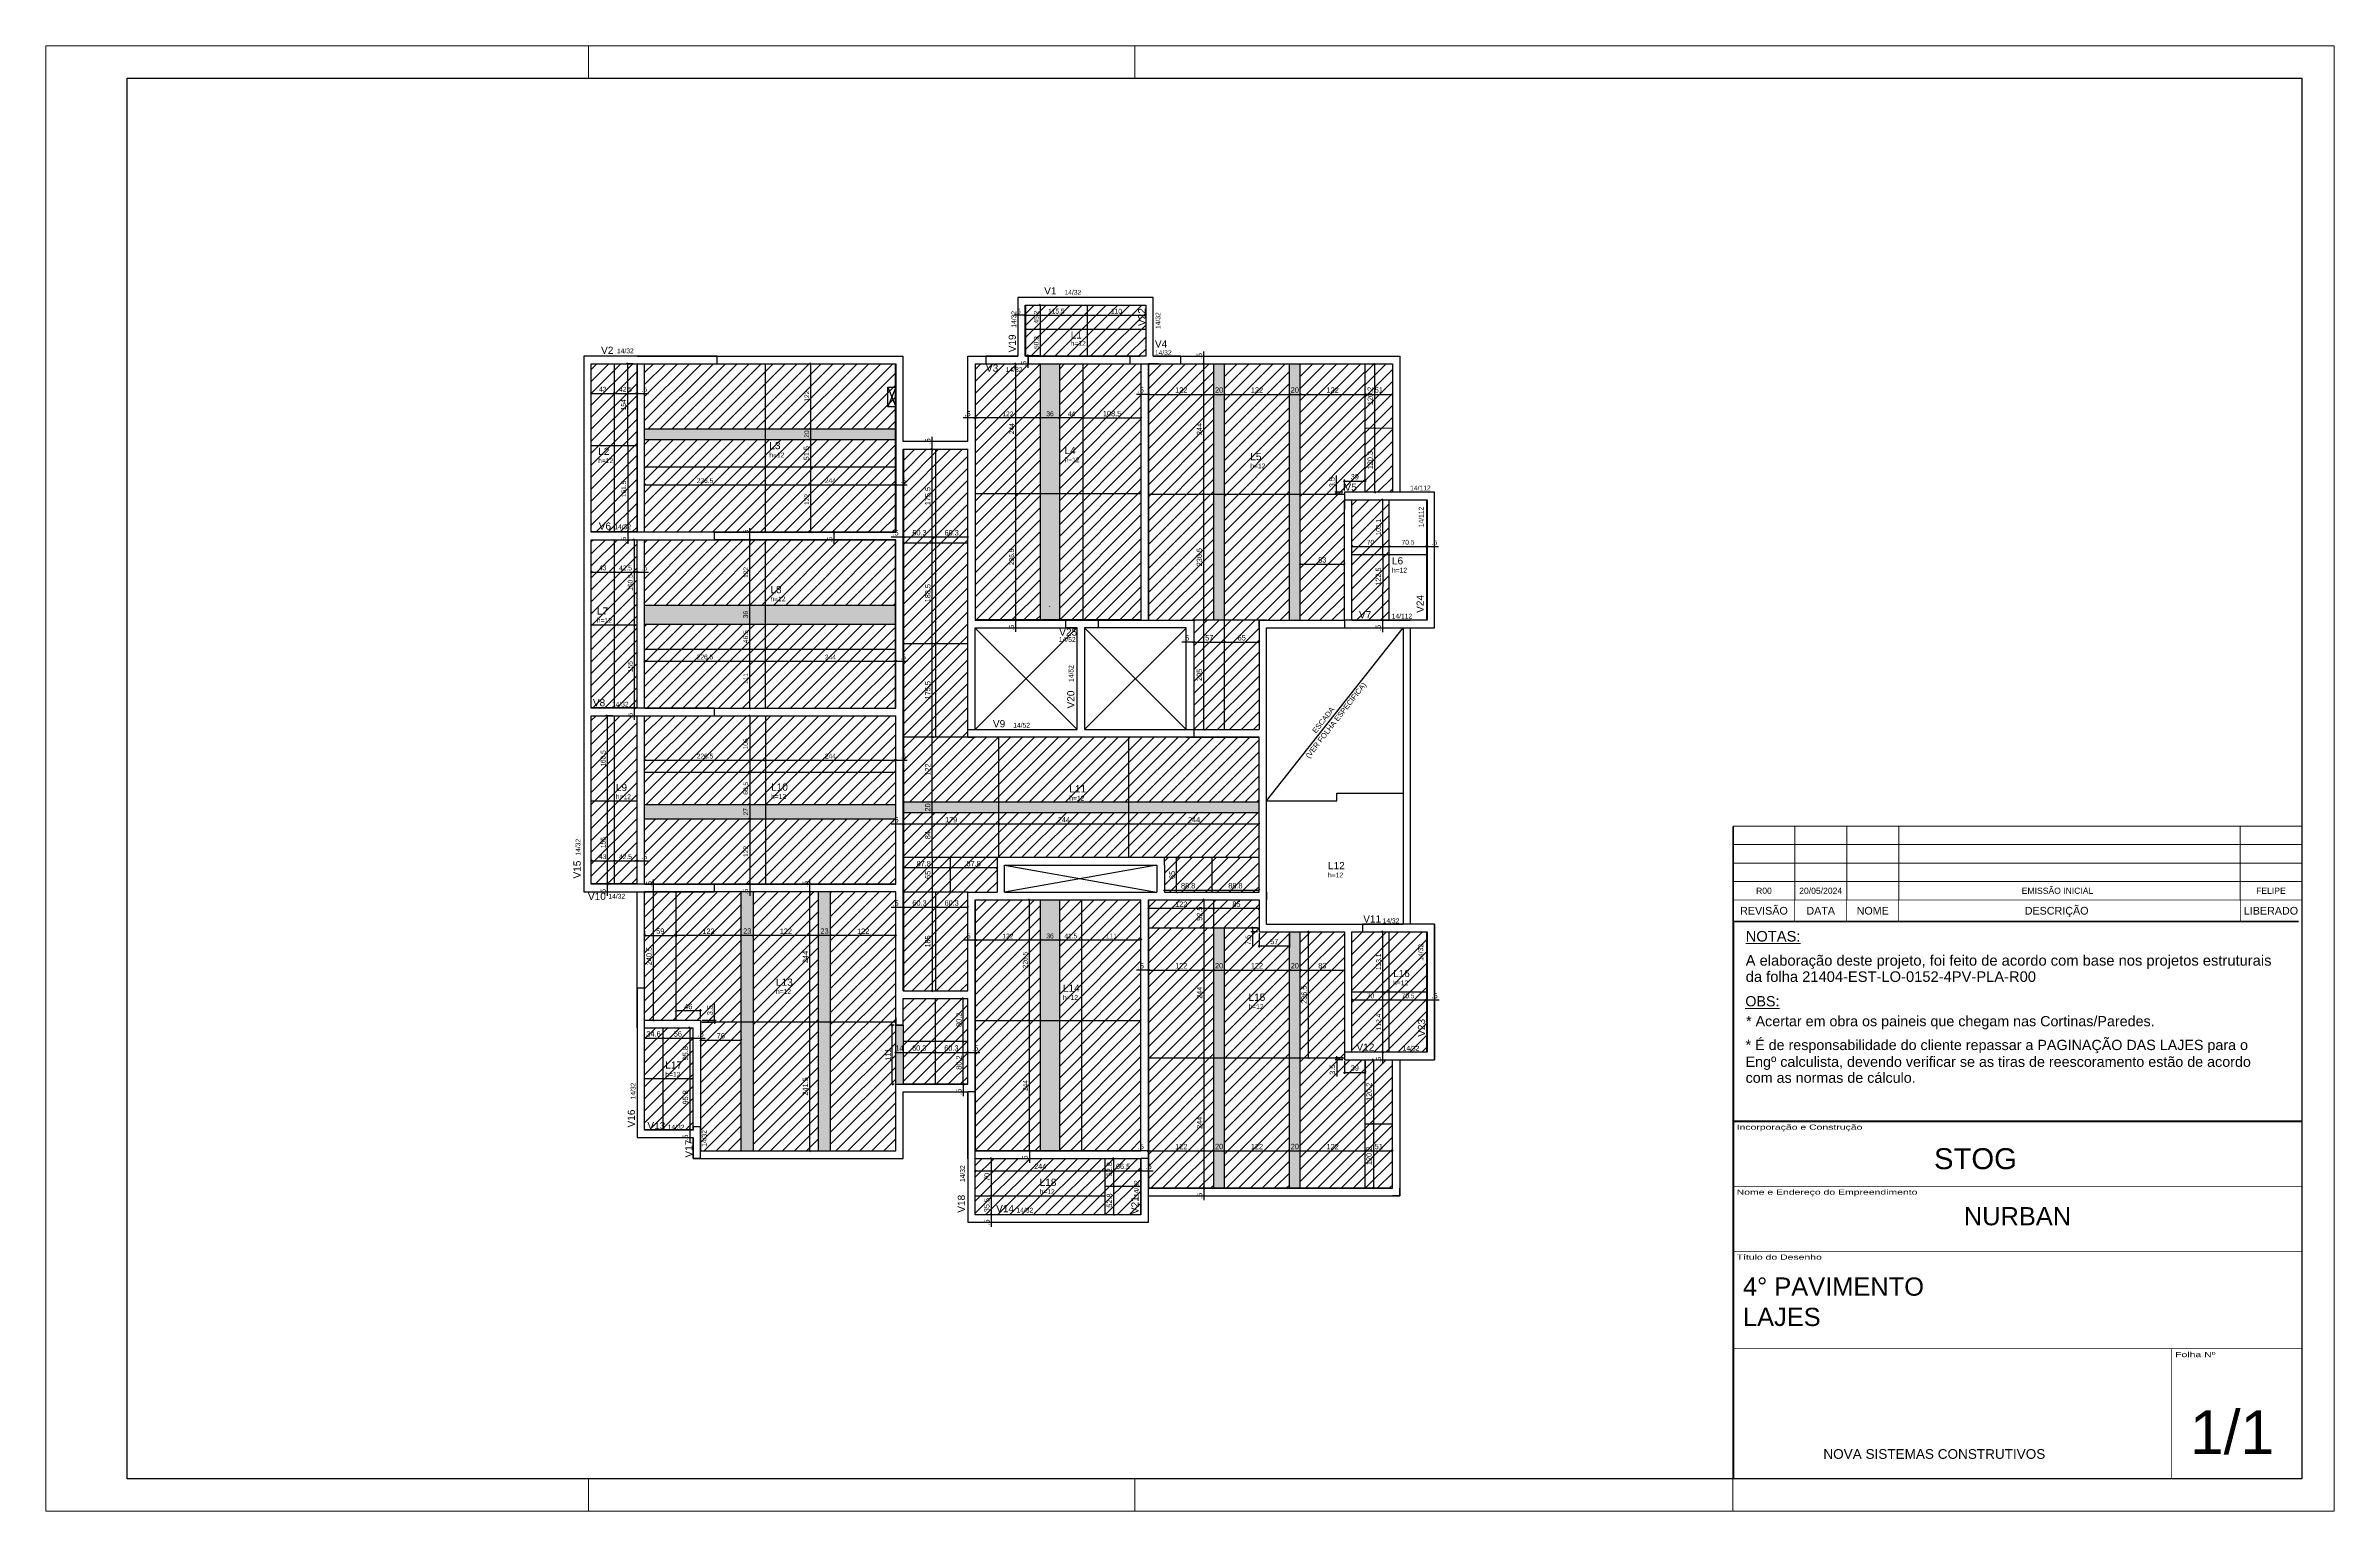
# Model space of a CAD drawing. Header units: millimetres. Extents: x 2513 to 6805, y 428 to 3176.
import ezdxf
from ezdxf.enums import TextEntityAlignment as Align

# ---------------------------------------------------------------- set-up
doc = ezdxf.new("R2010")
doc.units = ezdxf.units.MM
for name, color, linetype in [('10', 252, 'Continuous'), ('3', 3, 'Continuous'), ('9', 8, 'Continuous'), ('COTA', 241, 'Continuous'), ('ES-VIGA', 3, 'Continuous'), ('L-D', 2, 'Continuous'), ('L-N', 4, 'Continuous'), ('Painéis', 200, 'Continuous'), ('VIG-D', 2, 'Continuous'), ('VIG-N', 4, 'Continuous')]:
    doc.layers.add(name, color=color, linetype=linetype)
for name, color, linetype, lineweight in [('CARIMBO', 255, 'Continuous', 9), ('FOLHA', 255, 'Continuous', 5), ('Folhas', 255, 'Continuous', 9), ('Hachura', 251, 'Continuous', 9), ('REAPROVEITAMENTO', 251, 'Continuous', 9)]:
    doc.layers.add(name, color=color, linetype=linetype, lineweight=lineweight)
doc.styles.add('ARIAL', font='arial.ttf')
doc.styles.add('COTA TECNICA', font='techl___.ttf', dxfattribs={"height": 10})
doc.styles.add('COTA TECNICA-50', font='techl___.ttf', dxfattribs={"height": 9})
doc.styles.add('Tecnologia', font='')
doc.styles.add('TQS_ARIAL', font='arial.ttf')
doc.styles.add('VERDANA', font='verdana.ttf', dxfattribs={"oblique": 15})
doc.styles.get('Tecnologia').set_extended_font_data('Forgotten Futurist')
doc.dimstyles.new('COTA PAINEL-50', dxfattribs={"dimtxt": 9, "dimasz": 3, "dimexe": 3, "dimexo": 3, "dimgap": 3, "dimtad": 1, "dimdec": 1, "dimzin": 12, "dimdsep": 46, "dimtxsty": 'COTA TECNICA-50', "dimblk1": 'OBLIQUE', "dimblk2": 'OBLIQUE', "dimsah": 1, "dimcen": 0.9, "dimclrd": 4, "dimclre": 4, "dimclrt": 240, "dimadec": 1, "dimazin": 3, "dimtfac": 1, "dimtdec": 1, "dimtmove": 0, "dimatfit": 3, "dimfxl": 1, "dimtolj": 1, "dimtzin": 12, "dimarcsym": 0})
doc.dimstyles.new('PAINEL', dxfattribs={"dimtxt": 10, "dimasz": 3, "dimexe": 3, "dimexo": 3, "dimgap": 3, "dimtad": 1, "dimdec": 1, "dimzin": 12, "dimdsep": 46, "dimtxsty": 'COTA TECNICA', "dimblk1": 'OBLIQUE', "dimblk2": 'OBLIQUE', "dimsah": 1, "dimcen": 0.9, "dimclrd": 4, "dimclre": 4, "dimclrt": 240, "dimadec": 1, "dimazin": 3, "dimtfac": 1, "dimtdec": 1, "dimtmove": 0, "dimatfit": 3, "dimfxl": 1, "dimtolj": 1, "dimtzin": 12, "dimarcsym": 0})

# ---------------------------------------------------------------- blocks, each defined once
blk = doc.blocks.new('Carimbo Laje')
at = {"layer": 'CARIMBO', "color": 30}
for points, const_width in [([(124981.9, 144853.7), (123684.7, 144853.7), (123684.7, 144038.4)], 4.45), ([(123684.7, 144705.5), (124981.9, 144705.5)], 1.48), ([(123684.7, 144557.3), (124981.9, 144557.3)], 1.48), ([(123684.7, 144334.9), (124981.9, 144334.9)], 1.48), ([(124685.4, 144038.4), (124685.4, 144334.9)], 1.48), ([(123684.7, 144038.4), (124981.9, 144038.4)], 1.48)]:
    blk.add_lwpolyline(points, dxfattribs=dict(at, const_width=const_width))
at = {"color": 0, "linetype": 'Continuous', "ltscale": 5, "style": 'ARIAL'}
blk.add_text('NOVA SISTEMAS CONSTRUTIVOS', height=22.118, dxfattribs=at).set_placement((123890.4, 144083.7))
at = {"color": 7, "style": 'ARIAL'}
blk.add_attdef('INCORPORAÇÃO_E_CONTRUÇÃO', text='', height=45.7, dxfattribs=at).set_placement((124364.7, 144777.9), align=Align.MIDDLE_CENTER)
blk.add_attdef('NOME_DA_OBRA', text='', height=41.5, dxfattribs=at).set_placement((124333.3, 144616.6), align=Align.CENTER)
for tag, p in [('PAVIMENTO', (123706.9, 144455.9)), ('TIPO_DE_PROJETO', (123706.9, 144386.8))]:
    blk.add_attdef(tag, p, '', height=41.5, dxfattribs=at)
at = {"color": 7, "style": 'ARIAL', "oblique": 10}
blk.add_attdef('FOLHA_Nº', text='', height=111.2, dxfattribs=at).set_placement((124832.8, 144149.1), align=Align.CENTER)
at = {"layer": 'CARIMBO', "color": 7, "style": 'VERDANA'}
blk.add_attdef('ENDEREÇO', text='', height=14.8, dxfattribs=at).set_placement((124333.3, 144572.1), align=Align.CENTER)
at = {"layer": 'Folhas', "style": 'Tecnologia', "width": 1.5}
for s, p in [('Incorporação e Construção', (123692.5, 144846.3)), ('Nome e Endereço do Empreendimento', (123692.5, 144698.1)), ('Título do Desenho', (123692.5, 144549.8)), ('Folha Nº', (124693.1, 144327.5))]:
    blk.add_text(s, height=11.86, dxfattribs=at).set_placement(p, align=Align.TOP_LEFT)
blk = doc.blocks.new('Revisão Carimbo')
at = {"color": 30}
for p, q in [((0, 155), (925, 155)), ((100, 35), (100, 155)), ((184.66, 35), (184.66, 155)), ((269.32, 35), (269.32, 155)), ((825, 35), (825, 155)), ((0, 125), (925, 125)), ((0, 95), (925, 95)), ((0, 65), (925, 65))]:
    blk.add_line(p, q, dxfattribs=at)
for points, const_width in [([(0, 0), (0, 155)], 3), ([(0, 0), (920, 0)], 3), ([(0, 35), (925, 35)], 1), ([(100, 35), (100, 0)], 1), ([(184.66, 35), (184.66, 0)], 1), ([(269.32, 35), (269.32, 0)], 1), ([(825, 35), (825, 0)], 1)]:
    blk.add_lwpolyline(points, dxfattribs=dict(at, const_width=const_width))
at = {"color": 7, "style": 'ARIAL'}
for s, p in [('REVISÃO', (50, 17.5)), ('DATA', (142.33, 17.5)), ('NOME', (226.99, 17.5)), ('DESCRIÇÃO', (526.27, 17.5)), ('LIBERADO', (875, 17.5))]:
    blk.add_text(s, height=12.5, dxfattribs=at).set_placement(p, align=Align.MIDDLE_CENTER)
at = {"layer": 'CARIMBO', "color": 7, "style": 'ARIAL'}
for tag, p in [('REVISÃO_03', (50, 140)), ('REVISÃO_02', (50, 110)), ('DATA', (142.33, 140)), ('DATA', (142.33, 110)), ('NOME', (226.99, 140)), ('NOME', (226.99, 110)), ('LIBERADO', (875, 140)), ('LIBERADO', (875, 110)), ('REVISÃO_01', (50, 80)), ('DATA', (142.33, 80)), ('NOME', (226.99, 80)), ('LIBERADO', (875, 80)), ('REVISÃO_00', (50, 50)), ('DATA', (142.33, 50)), ('NOME', (226.99, 50)), ('LIBERADO', (875, 50))]:
    blk.add_attdef(tag, text='', height=10, dxfattribs=at).set_placement(p, align=Align.MIDDLE_CENTER)
for p in [(279.32, 140), (279.32, 110), (279.32, 80), (279.32, 50)]:
    blk.add_attdef('DESCRIÇÃO', text='', height=10, dxfattribs=at).set_placement(p, align=Align.MIDDLE_LEFT)
blk = doc.blocks.new('_Oblique')
at = {"color": 0, "linetype": 'ByBlock', "lineweight": -2}
blk.add_line((-0.5, -0.5), (0.5, 0.5), dxfattribs=at)
blk = doc.blocks.new('*D169')
at = {"layer": 'COTA', "color": 4, "lineweight": -2, "transparency": 16777216}
for p, q in [((4331.9, 2579.6), (4331.9, 2335.6)), ((4329.5, 2335.6), (4328.9, 2335.6))]:
    blk.add_line(p, q, dxfattribs=at)
at = {"layer": 'Defpoints', "color": 0, "transparency": 16777216}
for p in [(4331.9, 2579.6), (4331.9, 2335.6), (4332.5, 2335.6)]:
    blk.add_point(p, dxfattribs=at)
at = {"layer": 'COTA', "color": 4, "lineweight": -2, "transparency": 16777216, "xscale": 3, "yscale": 3, "zscale": 3}
for p, rotation in [((4331.9, 2579.6), 90), ((4331.9, 2335.6), 270)]:
    blk.add_blockref('_Oblique', p, dxfattribs=dict(at, rotation=rotation))
at = {"layer": 'COTA', "color": 240, "transparency": 16777216, "insert": (4324.3, 2457.6), "char_height": 9, "attachment_point": 5, "rotation": 90, "style": 'COTA TECNICA-50'}
blk.add_mtext('\\A1;244', dxfattribs=at)
blk = doc.blocks.new('*D170')
at = {"layer": 'COTA', "color": 4, "lineweight": -2, "transparency": 16777216}
for p, q in [((4331.9, 2335.6), (4331.9, 2099.1)), ((4334.2, 2099.1), (4328.9, 2099.1))]:
    blk.add_line(p, q, dxfattribs=at)
at = {"layer": 'Defpoints', "color": 0, "transparency": 16777216}
for p in [(4331.9, 2335.6), (4331.9, 2099.1), (4337.2, 2099.1)]:
    blk.add_point(p, dxfattribs=at)
at = {"layer": 'COTA', "color": 4, "lineweight": -2, "transparency": 16777216, "xscale": 3, "yscale": 3, "zscale": 3}
for p, rotation in [((4331.9, 2335.6), 90), ((4331.9, 2099.1), 270)]:
    blk.add_blockref('_Oblique', p, dxfattribs=dict(at, rotation=rotation))
at = {"layer": 'COTA', "color": 240, "transparency": 16777216, "insert": (4324.2, 2217.3), "char_height": 9, "attachment_point": 5, "rotation": 90, "style": 'COTA TECNICA-50'}
blk.add_mtext('\\A1;236.5', dxfattribs=at)
blk = doc.blocks.new('*D88')
at = {"layer": 'COTA', "color": 4, "lineweight": -2, "transparency": 16777216}
blk.add_line((4458.5, 2477.9), (4414.5, 2477.9), dxfattribs=at)
at = {"layer": 'Defpoints', "color": 0, "transparency": 16777216}
for p in [(4414.5, 2477.9), (4414.5, 2477.9), (4458.5, 2477.9)]:
    blk.add_point(p, dxfattribs=at)
at = {"layer": 'COTA', "color": 4, "lineweight": -2, "transparency": 16777216, "xscale": 3, "yscale": 3, "zscale": 3, "rotation": 180}
blk.add_blockref('_Oblique', (4414.5, 2477.9), dxfattribs=at)
at = {"layer": 'COTA', "color": 4, "lineweight": -2, "transparency": 16777216, "xscale": 3, "yscale": 3, "zscale": 3}
blk.add_blockref('_Oblique', (4458.5, 2477.9), dxfattribs=at)
at = {"layer": 'COTA', "color": 240, "transparency": 16777216, "insert": (4436.5, 2485.5), "char_height": 9, "attachment_point": 5, "style": 'COTA TECNICA-50'}
blk.add_mtext('\\A1;44', dxfattribs=at)
blk = doc.blocks.new('*D89')
at = {"layer": 'COTA', "color": 4, "lineweight": -2, "transparency": 16777216}
blk.add_line((4414.5, 2477.9), (4378.5, 2477.9), dxfattribs=at)
at = {"layer": 'Defpoints', "color": 0, "transparency": 16777216}
for p in [(4378.5, 2477.9), (4378.5, 2477.9), (4414.5, 2477.9)]:
    blk.add_point(p, dxfattribs=at)
at = {"layer": 'COTA', "color": 4, "lineweight": -2, "transparency": 16777216, "xscale": 3, "yscale": 3, "zscale": 3, "rotation": 180}
blk.add_blockref('_Oblique', (4378.5, 2477.9), dxfattribs=at)
at = {"layer": 'COTA', "color": 4, "lineweight": -2, "transparency": 16777216, "xscale": 3, "yscale": 3, "zscale": 3}
blk.add_blockref('_Oblique', (4414.5, 2477.9), dxfattribs=at)
at = {"layer": 'COTA', "color": 240, "transparency": 16777216, "insert": (4396.5, 2485.6), "char_height": 9, "attachment_point": 5, "style": 'COTA TECNICA-50'}
blk.add_mtext('\\A1;36', dxfattribs=at)
blk = doc.blocks.new('*D90')
at = {"layer": 'COTA', "color": 4, "lineweight": -2, "transparency": 16777216}
blk.add_line((4378.5, 2477.9), (4256.5, 2477.9), dxfattribs=at)
at = {"layer": 'Defpoints', "color": 0, "transparency": 16777216}
for p in [(4256.5, 2477.9), (4256.5, 2477.9), (4378.5, 2477.9)]:
    blk.add_point(p, dxfattribs=at)
at = {"layer": 'COTA', "color": 4, "lineweight": -2, "transparency": 16777216, "xscale": 3, "yscale": 3, "zscale": 3, "rotation": 180}
blk.add_blockref('_Oblique', (4256.5, 2477.9), dxfattribs=at)
at = {"layer": 'COTA', "color": 4, "lineweight": -2, "transparency": 16777216, "xscale": 3, "yscale": 3, "zscale": 3}
blk.add_blockref('_Oblique', (4378.5, 2477.9), dxfattribs=at)
at = {"layer": 'COTA', "color": 240, "transparency": 16777216, "insert": (4317.5, 2485.4), "char_height": 9, "attachment_point": 5, "style": 'COTA TECNICA-50'}
blk.add_mtext('\\A1;122', dxfattribs=at)
blk = doc.blocks.new('*D91')
at = {"layer": 'COTA', "color": 4, "lineweight": -2, "transparency": 16777216}
for p, q in [((4256, 2477.9), (4234.4, 2477.9)), ((4256.5, 2477.9), (4256, 2477.9)), ((4256.5, 2477.9), (4259.5, 2477.9))]:
    blk.add_line(p, q, dxfattribs=at)
at = {"layer": 'Defpoints', "color": 0, "transparency": 16777216}
for p in [(4256, 2477.9), (4256, 2477.9), (4256.5, 2477.9)]:
    blk.add_point(p, dxfattribs=at)
at = {"layer": 'COTA', "color": 4, "lineweight": -2, "transparency": 16777216, "xscale": 3, "yscale": 3, "zscale": 3}
blk.add_blockref('_Oblique', (4256, 2477.9), dxfattribs=at)
at = {"layer": 'COTA', "color": 4, "lineweight": -2, "transparency": 16777216, "xscale": 3, "yscale": 3, "zscale": 3, "rotation": 180}
blk.add_blockref('_Oblique', (4256.5, 2477.9), dxfattribs=at)
at = {"layer": 'COTA', "color": 240, "transparency": 16777216, "insert": (4242.2, 2485.5), "char_height": 9, "attachment_point": 5, "style": 'COTA TECNICA-50'}
blk.add_mtext('\\A1;.5', dxfattribs=at)
blk = doc.blocks.new('*D92')
at = {"layer": 'COTA', "color": 4, "lineweight": -2, "transparency": 16777216}
for p, q in [((4331.9, 2099.1), (4331.9, 2102.1)), ((4331.9, 2099.1), (4331.9, 2098.6)), ((4331.9, 2098.6), (4331.9, 2077))]:
    blk.add_line(p, q, dxfattribs=at)
at = {"layer": 'Defpoints', "color": 0, "transparency": 16777216}
for p in [(4331.9, 2099.1), (4331.9, 2098.6), (4331.9, 2098.6)]:
    blk.add_point(p, dxfattribs=at)
at = {"layer": 'COTA', "color": 4, "lineweight": -2, "transparency": 16777216, "xscale": 3, "yscale": 3, "zscale": 3}
for p, rotation in [((4331.9, 2099.1), 270), ((4331.9, 2098.6), 90)]:
    blk.add_blockref('_Oblique', p, dxfattribs=dict(at, rotation=rotation))
at = {"layer": 'COTA', "color": 240, "transparency": 16777216, "insert": (4324.3, 2084.8), "char_height": 9, "attachment_point": 5, "rotation": 90, "style": 'COTA TECNICA-50'}
blk.add_mtext('\\A1;.5', dxfattribs=at)
blk = doc.blocks.new('*D171')
at = {"layer": 'COTA', "color": 4, "lineweight": -2, "transparency": 16777216}
for p, q in [((4356.3, 1348.1), (4354.6, 1348.1)), ((4357.6, 1104.1), (4357.6, 1348.1))]:
    blk.add_line(p, q, dxfattribs=at)
at = {"layer": 'Defpoints', "color": 0, "transparency": 16777216}
for p in [(4357.6, 1348.1), (4359.3, 1348.1), (4357.6, 1104.1)]:
    blk.add_point(p, dxfattribs=at)
at = {"layer": 'COTA', "color": 4, "lineweight": -2, "transparency": 16777216, "xscale": 3, "yscale": 3, "zscale": 3}
for p, rotation in [((4357.6, 1348.1), 90), ((4357.6, 1104.1), 270)]:
    blk.add_blockref('_Oblique', p, dxfattribs=dict(at, rotation=rotation))
at = {"layer": 'COTA', "color": 240, "transparency": 16777216, "insert": (4350, 1226.1), "char_height": 9, "attachment_point": 5, "rotation": 90, "style": 'COTA TECNICA-50'}
blk.add_mtext('\\A1;244', dxfattribs=at)
blk = doc.blocks.new('*D93')
at = {"layer": 'COTA', "color": 4, "lineweight": -2, "transparency": 16777216}
blk.add_line((4357.6, 1348.1), (4357.6, 1574.6), dxfattribs=at)
at = {"layer": 'Defpoints', "color": 0, "transparency": 16777216}
for p in [(4357.6, 1574.6), (4357.6, 1574.6), (4357.6, 1348.1)]:
    blk.add_point(p, dxfattribs=at)
at = {"layer": 'COTA', "color": 4, "lineweight": -2, "transparency": 16777216, "xscale": 3, "yscale": 3, "zscale": 3}
for p, rotation in [((4357.6, 1574.6), 90), ((4357.6, 1348.1), 270)]:
    blk.add_blockref('_Oblique', p, dxfattribs=dict(at, rotation=rotation))
at = {"layer": 'COTA', "color": 240, "transparency": 16777216, "insert": (4350, 1461.3), "char_height": 9, "attachment_point": 5, "rotation": 90, "style": 'COTA TECNICA-50'}
blk.add_mtext('\\A1;226.5', dxfattribs=at)
blk = doc.blocks.new('*D94')
at = {"layer": 'COTA', "color": 4, "lineweight": -2, "transparency": 16777216}
blk.add_line((4567, 1498.8), (4456, 1498.8), dxfattribs=at)
at = {"layer": 'Defpoints', "color": 0, "transparency": 16777216}
for p in [(4456, 1498.8), (4456, 1498.8), (4567, 1498.8)]:
    blk.add_point(p, dxfattribs=at)
at = {"layer": 'COTA', "color": 4, "lineweight": -2, "transparency": 16777216, "xscale": 3, "yscale": 3, "zscale": 3, "rotation": 180}
blk.add_blockref('_Oblique', (4456, 1498.8), dxfattribs=at)
at = {"layer": 'COTA', "color": 4, "lineweight": -2, "transparency": 16777216, "xscale": 3, "yscale": 3, "zscale": 3}
blk.add_blockref('_Oblique', (4567, 1498.8), dxfattribs=at)
at = {"layer": 'COTA', "color": 240, "transparency": 16777216, "insert": (4511.5, 1506.4), "char_height": 9, "attachment_point": 5, "style": 'COTA TECNICA-50'}
blk.add_mtext('\\A1;111', dxfattribs=at)
blk = doc.blocks.new('*D95')
at = {"layer": 'COTA', "color": 4, "lineweight": -2, "transparency": 16777216}
blk.add_line((4456, 1498.8), (4414.5, 1498.8), dxfattribs=at)
at = {"layer": 'Defpoints', "color": 0, "transparency": 16777216}
for p in [(4414.5, 1498.8), (4414.5, 1498.8), (4456, 1498.8)]:
    blk.add_point(p, dxfattribs=at)
at = {"layer": 'COTA', "color": 4, "lineweight": -2, "transparency": 16777216, "xscale": 3, "yscale": 3, "zscale": 3, "rotation": 180}
blk.add_blockref('_Oblique', (4414.5, 1498.8), dxfattribs=at)
at = {"layer": 'COTA', "color": 4, "lineweight": -2, "transparency": 16777216, "xscale": 3, "yscale": 3, "zscale": 3}
blk.add_blockref('_Oblique', (4456, 1498.8), dxfattribs=at)
at = {"layer": 'COTA', "color": 240, "transparency": 16777216, "insert": (4435.3, 1506.4), "char_height": 9, "attachment_point": 5, "style": 'COTA TECNICA-50'}
blk.add_mtext('\\A1;41.5', dxfattribs=at)
blk = doc.blocks.new('*D96')
at = {"layer": 'COTA', "color": 4, "lineweight": -2, "transparency": 16777216}
blk.add_line((4414.5, 1498.8), (4378.5, 1498.8), dxfattribs=at)
at = {"layer": 'Defpoints', "color": 0, "transparency": 16777216}
for p in [(4378.5, 1498.8), (4378.5, 1498.8), (4414.5, 1498.8)]:
    blk.add_point(p, dxfattribs=at)
at = {"layer": 'COTA', "color": 4, "lineweight": -2, "transparency": 16777216, "xscale": 3, "yscale": 3, "zscale": 3, "rotation": 180}
blk.add_blockref('_Oblique', (4378.5, 1498.8), dxfattribs=at)
at = {"layer": 'COTA', "color": 4, "lineweight": -2, "transparency": 16777216, "xscale": 3, "yscale": 3, "zscale": 3}
blk.add_blockref('_Oblique', (4414.5, 1498.8), dxfattribs=at)
at = {"layer": 'COTA', "color": 240, "transparency": 16777216, "insert": (4396.5, 1506.5), "char_height": 9, "attachment_point": 5, "style": 'COTA TECNICA-50'}
blk.add_mtext('\\A1;36', dxfattribs=at)
blk = doc.blocks.new('*D97')
at = {"layer": 'COTA', "color": 4, "lineweight": -2, "transparency": 16777216}
blk.add_line((4378.5, 1498.8), (4256.5, 1498.8), dxfattribs=at)
at = {"layer": 'Defpoints', "color": 0, "transparency": 16777216}
for p in [(4256.5, 1498.8), (4256.5, 1498.8), (4378.5, 1498.8)]:
    blk.add_point(p, dxfattribs=at)
at = {"layer": 'COTA', "color": 4, "lineweight": -2, "transparency": 16777216, "xscale": 3, "yscale": 3, "zscale": 3, "rotation": 180}
blk.add_blockref('_Oblique', (4256.5, 1498.8), dxfattribs=at)
at = {"layer": 'COTA', "color": 4, "lineweight": -2, "transparency": 16777216, "xscale": 3, "yscale": 3, "zscale": 3}
blk.add_blockref('_Oblique', (4378.5, 1498.8), dxfattribs=at)
at = {"layer": 'COTA', "color": 240, "transparency": 16777216, "insert": (4317.5, 1506.4), "char_height": 9, "attachment_point": 5, "style": 'COTA TECNICA-50'}
blk.add_mtext('\\A1;122', dxfattribs=at)
blk = doc.blocks.new('*D98')
at = {"layer": 'COTA', "color": 4, "lineweight": -2, "transparency": 16777216}
for p, q in [((4256, 1498.8), (4234.4, 1498.8)), ((4256.5, 1498.8), (4256, 1498.8)), ((4256.5, 1498.8), (4259.5, 1498.8))]:
    blk.add_line(p, q, dxfattribs=at)
at = {"layer": 'Defpoints', "color": 0, "transparency": 16777216}
for p in [(4256, 1498.8), (4256, 1498.8), (4256.5, 1498.8)]:
    blk.add_point(p, dxfattribs=at)
at = {"layer": 'COTA', "color": 4, "lineweight": -2, "transparency": 16777216, "xscale": 3, "yscale": 3, "zscale": 3}
blk.add_blockref('_Oblique', (4256, 1498.8), dxfattribs=at)
at = {"layer": 'COTA', "color": 4, "lineweight": -2, "transparency": 16777216, "xscale": 3, "yscale": 3, "zscale": 3, "rotation": 180}
blk.add_blockref('_Oblique', (4256.5, 1498.8), dxfattribs=at)
at = {"layer": 'COTA', "color": 240, "transparency": 16777216, "insert": (4242.2, 1506.4), "char_height": 9, "attachment_point": 5, "style": 'COTA TECNICA-50'}
blk.add_mtext('\\A1;.5', dxfattribs=at)
blk = doc.blocks.new('*D99')
at = {"layer": 'COTA', "color": 4, "lineweight": -2, "transparency": 16777216}
blk.add_line((3636, 2022), (3862.5, 2022), dxfattribs=at)
at = {"layer": 'Defpoints', "color": 0, "transparency": 16777216}
for p in [(3636, 2022), (3862.5, 2022), (3862.5, 2022)]:
    blk.add_point(p, dxfattribs=at)
at = {"layer": 'COTA', "color": 4, "lineweight": -2, "transparency": 16777216, "xscale": 3, "yscale": 3, "zscale": 3, "rotation": 180}
blk.add_blockref('_Oblique', (3636, 2022), dxfattribs=at)
at = {"layer": 'COTA', "color": 4, "lineweight": -2, "transparency": 16777216, "xscale": 3, "yscale": 3, "zscale": 3}
blk.add_blockref('_Oblique', (3862.5, 2022), dxfattribs=at)
at = {"layer": 'COTA', "color": 240, "transparency": 16777216, "insert": (3749.3, 2029.6), "char_height": 9, "attachment_point": 5, "style": 'COTA TECNICA-50'}
blk.add_mtext('\\A1;226.5', dxfattribs=at)
blk = doc.blocks.new('*D100')
at = {"layer": 'COTA', "color": 4, "lineweight": -2, "transparency": 16777216}
blk.add_line((3862.5, 2022), (4106.5, 2022), dxfattribs=at)
at = {"layer": 'Defpoints', "color": 0, "transparency": 16777216}
for p in [(3862.5, 2022), (4106.5, 2022), (4106.5, 2022)]:
    blk.add_point(p, dxfattribs=at)
at = {"layer": 'COTA', "color": 4, "lineweight": -2, "transparency": 16777216, "xscale": 3, "yscale": 3, "zscale": 3, "rotation": 180}
blk.add_blockref('_Oblique', (3862.5, 2022), dxfattribs=at)
at = {"layer": 'COTA', "color": 4, "lineweight": -2, "transparency": 16777216, "xscale": 3, "yscale": 3, "zscale": 3}
blk.add_blockref('_Oblique', (4106.5, 2022), dxfattribs=at)
at = {"layer": 'COTA', "color": 240, "transparency": 16777216, "insert": (3984.5, 2029.5), "char_height": 9, "attachment_point": 5, "style": 'COTA TECNICA-50'}
blk.add_mtext('\\A1;244', dxfattribs=at)
blk = doc.blocks.new('*D101')
at = {"layer": 'COTA', "color": 4, "lineweight": -2, "transparency": 16777216}
for p, q in [((4106.5, 2022), (4103.5, 2022)), ((4106.5, 2022), (4107, 2022)), ((4107, 2022), (4128.6, 2022))]:
    blk.add_line(p, q, dxfattribs=at)
at = {"layer": 'Defpoints', "color": 0, "transparency": 16777216}
for p in [(4106.5, 2022), (4107, 2022), (4107, 2022)]:
    blk.add_point(p, dxfattribs=at)
at = {"layer": 'COTA', "color": 4, "lineweight": -2, "transparency": 16777216, "xscale": 3, "yscale": 3, "zscale": 3}
blk.add_blockref('_Oblique', (4106.5, 2022), dxfattribs=at)
at = {"layer": 'COTA', "color": 4, "lineweight": -2, "transparency": 16777216, "xscale": 3, "yscale": 3, "zscale": 3, "rotation": 180}
blk.add_blockref('_Oblique', (4107, 2022), dxfattribs=at)
at = {"layer": 'COTA', "color": 240, "transparency": 16777216, "insert": (4120.8, 2029.6), "char_height": 9, "attachment_point": 5, "style": 'COTA TECNICA-50'}
blk.add_mtext('\\A1;.5', dxfattribs=at)
blk = doc.blocks.new('*D172')
at = {"layer": 'COTA', "color": 4, "lineweight": -2, "transparency": 16777216}
for p, q in [((3830.3, 2044.6), (3836.2, 2044.6)), ((3833.2, 1933.6), (3833.2, 2044.6))]:
    blk.add_line(p, q, dxfattribs=at)
at = {"layer": 'Defpoints', "color": 0, "transparency": 16777216}
for p in [(3827.3, 2044.6), (3833.2, 2044.6), (3833.2, 1933.6)]:
    blk.add_point(p, dxfattribs=at)
at = {"layer": 'COTA', "color": 4, "lineweight": -2, "transparency": 16777216, "xscale": 3, "yscale": 3, "zscale": 3}
for p, rotation in [((3833.2, 2044.6), 90), ((3833.2, 1933.6), 270)]:
    blk.add_blockref('_Oblique', p, dxfattribs=dict(at, rotation=rotation))
at = {"layer": 'COTA', "color": 240, "transparency": 16777216, "insert": (3825.7, 1989.1), "char_height": 9, "attachment_point": 5, "rotation": 90, "style": 'COTA TECNICA-50'}
blk.add_mtext('\\A1;111', dxfattribs=at)
blk = doc.blocks.new('*D102')
at = {"layer": 'COTA', "color": 4, "lineweight": -2, "transparency": 16777216}
blk.add_line((3833.2, 2044.6), (3833.2, 2091.1), dxfattribs=at)
at = {"layer": 'Defpoints', "color": 0, "transparency": 16777216}
for p in [(3833.2, 2091.1), (3833.2, 2091.1), (3833.2, 2044.6)]:
    blk.add_point(p, dxfattribs=at)
at = {"layer": 'COTA', "color": 4, "lineweight": -2, "transparency": 16777216, "xscale": 3, "yscale": 3, "zscale": 3}
for p, rotation in [((3833.2, 2091.1), 90), ((3833.2, 2044.6), 270)]:
    blk.add_blockref('_Oblique', p, dxfattribs=dict(at, rotation=rotation))
at = {"layer": 'COTA', "color": 240, "transparency": 16777216, "insert": (3825.6, 2067.8), "char_height": 9, "attachment_point": 5, "rotation": 90, "style": 'COTA TECNICA-50'}
blk.add_mtext('\\A1;46.5', dxfattribs=at)
blk = doc.blocks.new('*D173')
at = {"layer": 'COTA', "color": 4, "lineweight": -2, "transparency": 16777216}
for p, q in [((3830.3, 2127.1), (3836.2, 2127.1)), ((3833.2, 2091.1), (3833.2, 2127.1))]:
    blk.add_line(p, q, dxfattribs=at)
at = {"layer": 'Defpoints', "color": 0, "transparency": 16777216}
for p in [(3827.3, 2127.1), (3833.2, 2127.1), (3833.2, 2091.1)]:
    blk.add_point(p, dxfattribs=at)
at = {"layer": 'COTA', "color": 4, "lineweight": -2, "transparency": 16777216, "xscale": 3, "yscale": 3, "zscale": 3}
for p, rotation in [((3833.2, 2127.1), 90), ((3833.2, 2091.1), 270)]:
    blk.add_blockref('_Oblique', p, dxfattribs=dict(at, rotation=rotation))
at = {"layer": 'COTA', "color": 240, "transparency": 16777216, "insert": (3825.5, 2109.1), "char_height": 9, "attachment_point": 5, "rotation": 90, "style": 'COTA TECNICA-50'}
blk.add_mtext('\\A1;36', dxfattribs=at)
blk = doc.blocks.new('*D174')
at = {"layer": 'COTA', "color": 4, "lineweight": -2, "transparency": 16777216}
for p, q in [((3830.3, 2249.1), (3836.2, 2249.1)), ((3833.2, 2127.1), (3833.2, 2249.1))]:
    blk.add_line(p, q, dxfattribs=at)
at = {"layer": 'Defpoints', "color": 0, "transparency": 16777216}
for p in [(3827.3, 2249.1), (3833.2, 2249.1), (3833.2, 2127.1)]:
    blk.add_point(p, dxfattribs=at)
at = {"layer": 'COTA', "color": 4, "lineweight": -2, "transparency": 16777216, "xscale": 3, "yscale": 3, "zscale": 3}
for p, rotation in [((3833.2, 2249.1), 90), ((3833.2, 2127.1), 270)]:
    blk.add_blockref('_Oblique', p, dxfattribs=dict(at, rotation=rotation))
at = {"layer": 'COTA', "color": 240, "transparency": 16777216, "insert": (3825.7, 2188.1), "char_height": 9, "attachment_point": 5, "rotation": 90, "style": 'COTA TECNICA-50'}
blk.add_mtext('\\A1;122', dxfattribs=at)
blk = doc.blocks.new('*D103')
at = {"layer": 'COTA', "color": 4, "lineweight": -2, "transparency": 16777216}
for p, q in [((3833.2, 2249.6), (3833.2, 2271.2)), ((3833.2, 2249.1), (3833.2, 2249.6)), ((3833.2, 2249.1), (3833.2, 2246.1))]:
    blk.add_line(p, q, dxfattribs=at)
at = {"layer": 'Defpoints', "color": 0, "transparency": 16777216}
for p in [(3833.2, 2249.6), (3833.2, 2249.6), (3833.2, 2249.1)]:
    blk.add_point(p, dxfattribs=at)
at = {"layer": 'COTA', "color": 4, "lineweight": -2, "transparency": 16777216, "xscale": 3, "yscale": 3, "zscale": 3}
for p, rotation in [((3833.2, 2249.6), 270), ((3833.2, 2249.1), 90)]:
    blk.add_blockref('_Oblique', p, dxfattribs=dict(at, rotation=rotation))
at = {"layer": 'COTA', "color": 240, "transparency": 16777216, "insert": (3825.6, 2263.4), "char_height": 9, "attachment_point": 5, "rotation": 90, "style": 'COTA TECNICA-50'}
blk.add_mtext('\\A1;.5', dxfattribs=at)
blk = doc.blocks.new('*D104')
at = {"layer": 'COTA', "color": 4, "lineweight": -2, "transparency": 16777216}
for p, q in [((4357.6, 1104.1), (4357.6, 1107.1)), ((4357.6, 1104.1), (4357.6, 1103.6)), ((4357.6, 1103.6), (4357.6, 1080.9))]:
    blk.add_line(p, q, dxfattribs=at)
at = {"layer": 'Defpoints', "color": 0, "transparency": 16777216}
for p in [(4357.6, 1104.1), (4357.6, 1103.6), (4357.6, 1103.6)]:
    blk.add_point(p, dxfattribs=at)
at = {"layer": 'COTA', "color": 4, "lineweight": -2, "transparency": 16777216, "xscale": 3, "yscale": 3, "zscale": 3}
for p, rotation in [((4357.6, 1104.1), 270), ((4357.6, 1103.6), 90)]:
    blk.add_blockref('_Oblique', p, dxfattribs=dict(at, rotation=rotation))
at = {"layer": 'COTA', "color": 240, "transparency": 16777216, "insert": (4349.5, 1089.2), "char_height": 10, "attachment_point": 5, "rotation": 90, "style": 'COTA TECNICA'}
blk.add_mtext('\\A1;.5', dxfattribs=at)
blk = doc.blocks.new('*D105')
at = {"layer": 'COTA', "color": 4, "lineweight": -2, "transparency": 16777216}
blk.add_line((4962.5, 2237.1), (5032.5, 2237.1), dxfattribs=at)
at = {"layer": 'Defpoints', "color": 0, "transparency": 16777216}
for p in [(4962.5, 2237.1), (5032.5, 2237.1), (5032.5, 2237.1)]:
    blk.add_point(p, dxfattribs=at)
at = {"layer": 'COTA', "color": 4, "lineweight": -2, "transparency": 16777216, "xscale": 3, "yscale": 3, "zscale": 3, "rotation": 180}
blk.add_blockref('_Oblique', (4962.5, 2237.1), dxfattribs=at)
at = {"layer": 'COTA', "color": 4, "lineweight": -2, "transparency": 16777216, "xscale": 3, "yscale": 3, "zscale": 3}
blk.add_blockref('_Oblique', (5032.5, 2237.1), dxfattribs=at)
at = {"layer": 'COTA', "color": 240, "transparency": 16777216, "insert": (4997.5, 2244.7), "char_height": 9, "attachment_point": 5, "style": 'COTA TECNICA-50'}
blk.add_mtext('\\A1;70', dxfattribs=at)
blk = doc.blocks.new('*D175')
at = {"layer": 'COTA', "color": 4, "lineweight": -2, "transparency": 16777216}
for p, q in [((5032.5, 2237.1), (5103, 2237.1)), ((5103, 2230.1), (5103, 2240.1))]:
    blk.add_line(p, q, dxfattribs=at)
at = {"layer": 'Defpoints', "color": 0, "transparency": 16777216}
for p in [(5032.5, 2237.1), (5103, 2237.1), (5103, 2227.1)]:
    blk.add_point(p, dxfattribs=at)
at = {"layer": 'COTA', "color": 4, "lineweight": -2, "transparency": 16777216, "xscale": 3, "yscale": 3, "zscale": 3, "rotation": 180}
blk.add_blockref('_Oblique', (5032.5, 2237.1), dxfattribs=at)
at = {"layer": 'COTA', "color": 4, "lineweight": -2, "transparency": 16777216, "xscale": 3, "yscale": 3, "zscale": 3}
blk.add_blockref('_Oblique', (5103, 2237.1), dxfattribs=at)
at = {"layer": 'COTA', "color": 240, "transparency": 16777216, "insert": (5067.8, 2244.7), "char_height": 9, "attachment_point": 5, "style": 'COTA TECNICA-50'}
blk.add_mtext('\\A1;70.5', dxfattribs=at)
blk = doc.blocks.new('*D106')
at = {"layer": 'COTA', "color": 4, "lineweight": -2, "transparency": 16777216}
for p, q in [((5103, 2237.1), (5100, 2237.1)), ((5103, 2237.1), (5103.5, 2237.1)), ((5103.5, 2237.1), (5125.1, 2237.1))]:
    blk.add_line(p, q, dxfattribs=at)
at = {"layer": 'Defpoints', "color": 0, "transparency": 16777216}
for p in [(5103, 2237.1), (5103.5, 2237.1), (5103.5, 2237.1)]:
    blk.add_point(p, dxfattribs=at)
at = {"layer": 'COTA', "color": 4, "lineweight": -2, "transparency": 16777216, "xscale": 3, "yscale": 3, "zscale": 3}
blk.add_blockref('_Oblique', (5103, 2237.1), dxfattribs=at)
at = {"layer": 'COTA', "color": 4, "lineweight": -2, "transparency": 16777216, "xscale": 3, "yscale": 3, "zscale": 3, "rotation": 180}
blk.add_blockref('_Oblique', (5103.5, 2237.1), dxfattribs=at)
at = {"layer": 'COTA', "color": 240, "transparency": 16777216, "insert": (5117.3, 2244.7), "char_height": 9, "attachment_point": 5, "style": 'COTA TECNICA-50'}
blk.add_mtext('\\A1;.5', dxfattribs=at)
blk = doc.blocks.new('*D107')
at = {"layer": 'COTA', "color": 4, "lineweight": -2, "transparency": 16777216}
blk.add_line((5020.2, 2324.6), (5020.2, 2221.5), dxfattribs=at)
at = {"layer": 'Defpoints', "color": 0, "transparency": 16777216}
for p in [(5020.2, 2324.6), (5020.2, 2221.5), (5020.2, 2221.5)]:
    blk.add_point(p, dxfattribs=at)
at = {"layer": 'COTA', "color": 4, "lineweight": -2, "transparency": 16777216, "xscale": 3, "yscale": 3, "zscale": 3}
for p, rotation in [((5020.2, 2324.6), 90), ((5020.2, 2221.5), 270)]:
    blk.add_blockref('_Oblique', p, dxfattribs=dict(at, rotation=rotation))
at = {"layer": 'COTA', "color": 240, "transparency": 16777216, "insert": (5012.5, 2273), "char_height": 9, "attachment_point": 5, "rotation": 90, "style": 'COTA TECNICA-50'}
blk.add_mtext('\\A1;103.1', dxfattribs=at)
blk = doc.blocks.new('*D108')
at = {"layer": 'COTA', "color": 4, "lineweight": -2, "transparency": 16777216}
blk.add_line((4378.4, 2594.1), (4378.4, 2644.3), dxfattribs=at)
at = {"layer": 'Defpoints', "color": 0, "transparency": 16777216}
for p in [(4378.4, 2644.3), (4378.4, 2644.3), (4378.4, 2594.1)]:
    blk.add_point(p, dxfattribs=at)
at = {"layer": 'COTA', "color": 4, "lineweight": -2, "transparency": 16777216, "xscale": 3, "yscale": 3, "zscale": 3}
for p, rotation in [((4378.4, 2644.3), 90), ((4378.4, 2594.1), 270)]:
    blk.add_blockref('_Oblique', p, dxfattribs=dict(at, rotation=rotation))
at = {"layer": 'COTA', "color": 240, "transparency": 16777216, "insert": (4370.7, 2619.2), "char_height": 9, "attachment_point": 5, "rotation": 90, "style": 'COTA TECNICA-50'}
blk.add_mtext('\\A1;50.3', dxfattribs=at)
blk = doc.blocks.new('*D109')
at = {"layer": 'COTA', "color": 4, "lineweight": -2, "transparency": 16777216}
for p, q in [((4350.5, 2670.4), (4466, 2670.4)), ((4466, 2672.9), (4466, 2673.4))]:
    blk.add_line(p, q, dxfattribs=at)
at = {"layer": 'Defpoints', "color": 0, "transparency": 16777216}
for p in [(4350.5, 2670.4), (4466, 2670.4), (4466, 2669.9)]:
    blk.add_point(p, dxfattribs=at)
at = {"layer": 'COTA', "color": 4, "lineweight": -2, "transparency": 16777216, "xscale": 3, "yscale": 3, "zscale": 3, "rotation": 180}
blk.add_blockref('_Oblique', (4350.5, 2670.4), dxfattribs=at)
at = {"layer": 'COTA', "color": 4, "lineweight": -2, "transparency": 16777216, "xscale": 3, "yscale": 3, "zscale": 3}
blk.add_blockref('_Oblique', (4466, 2670.4), dxfattribs=at)
at = {"layer": 'COTA', "color": 240, "transparency": 16777216, "insert": (4408.3, 2678), "char_height": 9, "attachment_point": 5, "style": 'COTA TECNICA-50'}
blk.add_mtext('\\A1;115.5', dxfattribs=at)
blk = doc.blocks.new('*D110')
at = {"layer": 'COTA', "color": 4, "lineweight": -2, "transparency": 16777216}
blk.add_line((4466, 2670.4), (4576, 2670.4), dxfattribs=at)
at = {"layer": 'Defpoints', "color": 0, "transparency": 16777216}
for p in [(4466, 2670.4), (4576, 2670.4), (4576, 2670.4)]:
    blk.add_point(p, dxfattribs=at)
at = {"layer": 'COTA', "color": 4, "lineweight": -2, "transparency": 16777216, "xscale": 3, "yscale": 3, "zscale": 3, "rotation": 180}
blk.add_blockref('_Oblique', (4466, 2670.4), dxfattribs=at)
at = {"layer": 'COTA', "color": 4, "lineweight": -2, "transparency": 16777216, "xscale": 3, "yscale": 3, "zscale": 3}
blk.add_blockref('_Oblique', (4576, 2670.4), dxfattribs=at)
at = {"layer": 'COTA', "color": 240, "transparency": 16777216, "insert": (4521, 2678), "char_height": 9, "attachment_point": 5, "style": 'COTA TECNICA-50'}
blk.add_mtext('\\A1;110', dxfattribs=at)
blk = doc.blocks.new('*D111')
at = {"layer": 'COTA', "color": 4, "lineweight": -2, "transparency": 16777216}
for p, q in [((4375.4, 2594.1), (4351.8, 2594.1)), ((4375.4, 2593.6), (4351.8, 2593.6)), ((4354.8, 2594.1), (4354.8, 2597.1)), ((4354.8, 2594.1), (4354.8, 2593.6)), ((4354.8, 2593.6), (4354.8, 2572))]:
    blk.add_line(p, q, dxfattribs=at)
at = {"layer": 'Defpoints', "color": 0, "transparency": 16777216}
for p in [(4354.8, 2593.6), (4378.4, 2594.1), (4378.4, 2593.6)]:
    blk.add_point(p, dxfattribs=at)
at = {"layer": 'COTA', "color": 4, "lineweight": -2, "transparency": 16777216, "xscale": 3, "yscale": 3, "zscale": 3}
for p, rotation in [((4354.8, 2594.1), 270), ((4354.8, 2593.6), 90)]:
    blk.add_blockref('_Oblique', p, dxfattribs=dict(at, rotation=rotation))
at = {"layer": 'COTA', "color": 240, "transparency": 16777216, "insert": (4347.2, 2579.8), "char_height": 9, "attachment_point": 5, "rotation": 90, "style": 'COTA TECNICA-50'}
blk.add_mtext('\\A1;.5', dxfattribs=at)
blk = doc.blocks.new('*D112')
at = {"layer": 'COTA', "color": 4, "lineweight": -2, "transparency": 16777216}
for p, q in [((4350, 2670.4), (4328.4, 2670.4)), ((4350.5, 2670.4), (4350, 2670.4)), ((4350.5, 2670.4), (4353.5, 2670.4))]:
    blk.add_line(p, q, dxfattribs=at)
at = {"layer": 'Defpoints', "color": 0, "transparency": 16777216}
for p in [(4350, 2670.4), (4350, 2670.4), (4350.5, 2670.4)]:
    blk.add_point(p, dxfattribs=at)
at = {"layer": 'COTA', "color": 4, "lineweight": -2, "transparency": 16777216, "xscale": 3, "yscale": 3, "zscale": 3}
blk.add_blockref('_Oblique', (4350, 2670.4), dxfattribs=at)
at = {"layer": 'COTA', "color": 4, "lineweight": -2, "transparency": 16777216, "xscale": 3, "yscale": 3, "zscale": 3, "rotation": 180}
blk.add_blockref('_Oblique', (4350.5, 2670.4), dxfattribs=at)
at = {"layer": 'COTA', "color": 240, "transparency": 16777216, "insert": (4336.2, 2678), "char_height": 9, "attachment_point": 5, "style": 'COTA TECNICA-50'}
blk.add_mtext('\\A1;.5', dxfattribs=at)
blk = doc.blocks.new('*D113')
at = {"layer": 'COTA', "color": 4, "lineweight": -2, "transparency": 16777216}
blk.add_line((4378.4, 2644.3), (4378.4, 2689.6), dxfattribs=at)
at = {"layer": 'Defpoints', "color": 0, "transparency": 16777216}
for p in [(4378.4, 2689.6), (4378.4, 2689.6), (4378.4, 2644.3)]:
    blk.add_point(p, dxfattribs=at)
at = {"layer": 'COTA', "color": 4, "lineweight": -2, "transparency": 16777216, "xscale": 3, "yscale": 3, "zscale": 3}
for p, rotation in [((4378.4, 2689.6), 90), ((4378.4, 2644.3), 270)]:
    blk.add_blockref('_Oblique', p, dxfattribs=dict(at, rotation=rotation))
at = {"layer": 'COTA', "color": 240, "transparency": 16777216, "insert": (4370.8, 2666.9), "char_height": 9, "attachment_point": 5, "rotation": 90, "style": 'COTA TECNICA-50'}
blk.add_mtext('\\A1;45.2', dxfattribs=at)
blk = doc.blocks.new('*D114')
at = {"layer": 'COTA', "color": 4, "lineweight": -2, "transparency": 16777216}
blk.add_line((4286.2, 1089.6), (4286.2, 1019.6), dxfattribs=at)
at = {"layer": 'Defpoints', "color": 0, "transparency": 16777216}
for p in [(4286.2, 1089.6), (4286.2, 1019.6), (4286.2, 1019.6)]:
    blk.add_point(p, dxfattribs=at)
at = {"layer": 'COTA', "color": 4, "lineweight": -2, "transparency": 16777216, "xscale": 3, "yscale": 3, "zscale": 3}
for p, rotation in [((4286.2, 1089.6), 90), ((4286.2, 1019.6), 270)]:
    blk.add_blockref('_Oblique', p, dxfattribs=dict(at, rotation=rotation))
at = {"layer": 'COTA', "color": 240, "transparency": 16777216, "insert": (4278.1, 1054.6), "char_height": 10, "attachment_point": 5, "rotation": 90, "style": 'COTA TECNICA'}
blk.add_mtext('\\A1;70', dxfattribs=at)
blk = doc.blocks.new('*D115')
at = {"layer": 'COTA', "color": 4, "lineweight": -2, "transparency": 16777216}
for p, q in [((4286.2, 1019.6), (4286.2, 984.1)), ((4289.2, 1019.6), (4289.2, 1019.6)), ((4289.2, 984.1), (4289.2, 984.1))]:
    blk.add_line(p, q, dxfattribs=at)
at = {"layer": 'Defpoints', "color": 0, "transparency": 16777216}
for p in [(4286.2, 1019.6), (4286.2, 984.1), (4286.2, 984.1)]:
    blk.add_point(p, dxfattribs=at)
at = {"layer": 'COTA', "color": 4, "lineweight": -2, "transparency": 16777216, "xscale": 3, "yscale": 3, "zscale": 3}
for p, rotation in [((4286.2, 1019.6), 90), ((4286.2, 984.1), 270)]:
    blk.add_blockref('_Oblique', p, dxfattribs=dict(at, rotation=rotation))
at = {"layer": 'COTA', "color": 240, "transparency": 16777216, "insert": (4278, 1001.8), "char_height": 10, "attachment_point": 5, "rotation": 90, "style": 'COTA TECNICA'}
blk.add_mtext('\\A1;35.5', dxfattribs=at)
blk = doc.blocks.new('*D176')
at = {"layer": 'COTA', "color": 4, "lineweight": -2, "transparency": 16777216}
for p, q in [((4256, 1066.4), (4500, 1066.4)), ((4256, 1065.2), (4256, 1063.4)), ((4500, 1064.2), (4500, 1069.4))]:
    blk.add_line(p, q, dxfattribs=at)
at = {"layer": 'Defpoints', "color": 0, "transparency": 16777216}
for p in [(4256, 1068.2), (4500, 1066.4), (4500, 1061.2)]:
    blk.add_point(p, dxfattribs=at)
at = {"layer": 'COTA', "color": 4, "lineweight": -2, "transparency": 16777216, "xscale": 3, "yscale": 3, "zscale": 3, "rotation": 180}
blk.add_blockref('_Oblique', (4256, 1066.4), dxfattribs=at)
at = {"layer": 'COTA', "color": 4, "lineweight": -2, "transparency": 16777216, "xscale": 3, "yscale": 3, "zscale": 3}
blk.add_blockref('_Oblique', (4500, 1066.4), dxfattribs=at)
at = {"layer": 'COTA', "color": 240, "transparency": 16777216, "insert": (4378, 1074.5), "char_height": 10, "attachment_point": 5, "style": 'COTA TECNICA'}
blk.add_mtext('\\A1;244', dxfattribs=at)
blk = doc.blocks.new('*D177')
at = {"layer": 'COTA', "color": 4, "lineweight": -2, "transparency": 16777216}
for p, q in [((4500, 1066.4), (4566.5, 1066.4)), ((4500, 1063.8), (4500, 1063.4)), ((4566.5, 1069.4), (4566.5, 1063.4))]:
    blk.add_line(p, q, dxfattribs=at)
at = {"layer": 'Defpoints', "color": 0, "transparency": 16777216}
for p in [(4500, 1066.8), (4566.5, 1072.4), (4566.5, 1066.4)]:
    blk.add_point(p, dxfattribs=at)
at = {"layer": 'COTA', "color": 4, "lineweight": -2, "transparency": 16777216, "xscale": 3, "yscale": 3, "zscale": 3, "rotation": 180}
blk.add_blockref('_Oblique', (4500, 1066.4), dxfattribs=at)
at = {"layer": 'COTA', "color": 4, "lineweight": -2, "transparency": 16777216, "xscale": 3, "yscale": 3, "zscale": 3}
blk.add_blockref('_Oblique', (4566.5, 1066.4), dxfattribs=at)
at = {"layer": 'COTA', "color": 240, "transparency": 16777216, "insert": (4533.3, 1074.5), "char_height": 10, "attachment_point": 5, "style": 'COTA TECNICA'}
blk.add_mtext('\\A1;66.5', dxfattribs=at)
blk = doc.blocks.new('*D116')
at = {"layer": 'COTA', "color": 4, "lineweight": -2, "transparency": 16777216}
for p, q in [((4566.5, 1066.4), (4563.5, 1066.4)), ((4566.5, 1066.4), (4567, 1066.4)), ((4567, 1066.4), (4589.7, 1066.4))]:
    blk.add_line(p, q, dxfattribs=at)
at = {"layer": 'Defpoints', "color": 0, "transparency": 16777216}
for p in [(4566.5, 1066.4), (4567, 1066.4), (4567, 1066.4)]:
    blk.add_point(p, dxfattribs=at)
at = {"layer": 'COTA', "color": 4, "lineweight": -2, "transparency": 16777216, "xscale": 3, "yscale": 3, "zscale": 3}
blk.add_blockref('_Oblique', (4566.5, 1066.4), dxfattribs=at)
at = {"layer": 'COTA', "color": 4, "lineweight": -2, "transparency": 16777216, "xscale": 3, "yscale": 3, "zscale": 3, "rotation": 180}
blk.add_blockref('_Oblique', (4567, 1066.4), dxfattribs=at)
at = {"layer": 'COTA', "color": 240, "transparency": 16777216, "insert": (4581.3, 1074.5), "char_height": 10, "attachment_point": 5, "style": 'COTA TECNICA'}
blk.add_mtext('\\A1;.5', dxfattribs=at)
blk = doc.blocks.new('*D117')
at = {"layer": 'COTA', "color": 4, "lineweight": -2, "transparency": 16777216}
for p, q in [((4286.2, 984.1), (4286.2, 987.1)), ((4286.2, 984.1), (4286.2, 983.6)), ((4286.2, 983.6), (4286.2, 960.9)), ((4289.2, 984.1), (4289.2, 984.1)), ((4289.2, 983.6), (4289.2, 983.6))]:
    blk.add_line(p, q, dxfattribs=at)
at = {"layer": 'Defpoints', "color": 0, "transparency": 16777216}
for p in [(4286.2, 984.1), (4286.2, 983.6), (4286.2, 983.6)]:
    blk.add_point(p, dxfattribs=at)
at = {"layer": 'COTA', "color": 4, "lineweight": -2, "transparency": 16777216, "xscale": 3, "yscale": 3, "zscale": 3}
for p, rotation in [((4286.2, 984.1), 270), ((4286.2, 983.6), 90)]:
    blk.add_blockref('_Oblique', p, dxfattribs=dict(at, rotation=rotation))
at = {"layer": 'COTA', "color": 240, "transparency": 16777216, "insert": (4278.1, 969.2), "char_height": 10, "attachment_point": 5, "rotation": 90, "style": 'COTA TECNICA'}
blk.add_mtext('\\A1;.5', dxfattribs=at)
blk = doc.blocks.new('*D178')
at = {"layer": 'COTA', "color": 4, "lineweight": -2, "transparency": 16777216}
for p, q in [((5020.2, 1401.5), (5020.2, 1289.1)), ((5017.7, 1289.1), (5017.2, 1289.1))]:
    blk.add_line(p, q, dxfattribs=at)
at = {"layer": 'Defpoints', "color": 0, "transparency": 16777216}
for p in [(5020.2, 1401.5), (5020.2, 1289.1), (5020.7, 1289.1)]:
    blk.add_point(p, dxfattribs=at)
at = {"layer": 'COTA', "color": 4, "lineweight": -2, "transparency": 16777216, "xscale": 3, "yscale": 3, "zscale": 3}
for p, rotation in [((5020.2, 1401.5), 90), ((5020.2, 1289.1), 270)]:
    blk.add_blockref('_Oblique', p, dxfattribs=dict(at, rotation=rotation))
at = {"layer": 'COTA', "color": 240, "transparency": 16777216, "insert": (5012.7, 1345.3), "char_height": 9, "attachment_point": 5, "rotation": 90, "style": 'COTA TECNICA-50'}
blk.add_mtext('\\A1;112.4', dxfattribs=at)
blk = doc.blocks.new('*D119')
at = {"layer": 'COTA', "color": 4, "lineweight": -2, "transparency": 16777216}
for p, q in [((5020.2, 1289.1), (5020.2, 1292.1)), ((5020.2, 1289.1), (5020.2, 1288.6)), ((5020.2, 1288.6), (5020.2, 1267))]:
    blk.add_line(p, q, dxfattribs=at)
at = {"layer": 'Defpoints', "color": 0, "transparency": 16777216}
for p in [(5020.2, 1289.1), (5020.2, 1288.6), (5020.2, 1288.6)]:
    blk.add_point(p, dxfattribs=at)
at = {"layer": 'COTA', "color": 4, "lineweight": -2, "transparency": 16777216, "xscale": 3, "yscale": 3, "zscale": 3}
for p, rotation in [((5020.2, 1289.1), 270), ((5020.2, 1288.6), 90)]:
    blk.add_blockref('_Oblique', p, dxfattribs=dict(at, rotation=rotation))
at = {"layer": 'COTA', "color": 240, "transparency": 16777216, "insert": (5012.6, 1274.8), "char_height": 9, "attachment_point": 5, "rotation": 90, "style": 'COTA TECNICA-50'}
blk.add_mtext('\\A1;.5', dxfattribs=at)
blk = doc.blocks.new('*D120')
at = {"layer": 'COTA', "color": 4, "lineweight": -2, "transparency": 16777216}
blk.add_line((4962.5, 1386.5), (5032.5, 1386.5), dxfattribs=at)
at = {"layer": 'Defpoints', "color": 0, "transparency": 16777216}
for p in [(4962.5, 1386.5), (5032.5, 1386.5), (5032.5, 1386.5)]:
    blk.add_point(p, dxfattribs=at)
at = {"layer": 'COTA', "color": 4, "lineweight": -2, "transparency": 16777216, "xscale": 3, "yscale": 3, "zscale": 3, "rotation": 180}
blk.add_blockref('_Oblique', (4962.5, 1386.5), dxfattribs=at)
at = {"layer": 'COTA', "color": 4, "lineweight": -2, "transparency": 16777216, "xscale": 3, "yscale": 3, "zscale": 3}
blk.add_blockref('_Oblique', (5032.5, 1386.5), dxfattribs=at)
at = {"layer": 'COTA', "color": 240, "transparency": 16777216, "insert": (4997.5, 1394.1), "char_height": 9, "attachment_point": 5, "style": 'COTA TECNICA-50'}
blk.add_mtext('\\A1;70', dxfattribs=at)
blk = doc.blocks.new('*D121')
at = {"layer": 'COTA', "color": 4, "lineweight": -2, "transparency": 16777216}
for p, q in [((5032.5, 1386.5), (5103, 1386.5)), ((5103, 1383.5), (5103, 1383.5))]:
    blk.add_line(p, q, dxfattribs=at)
at = {"layer": 'Defpoints', "color": 0, "transparency": 16777216}
for p in [(5032.5, 1386.5), (5103, 1386.5), (5103, 1386.5)]:
    blk.add_point(p, dxfattribs=at)
at = {"layer": 'COTA', "color": 4, "lineweight": -2, "transparency": 16777216, "xscale": 3, "yscale": 3, "zscale": 3, "rotation": 180}
blk.add_blockref('_Oblique', (5032.5, 1386.5), dxfattribs=at)
at = {"layer": 'COTA', "color": 4, "lineweight": -2, "transparency": 16777216, "xscale": 3, "yscale": 3, "zscale": 3}
blk.add_blockref('_Oblique', (5103, 1386.5), dxfattribs=at)
at = {"layer": 'COTA', "color": 240, "transparency": 16777216, "insert": (5067.8, 1394.1), "char_height": 9, "attachment_point": 5, "style": 'COTA TECNICA-50'}
blk.add_mtext('\\A1;70.5', dxfattribs=at)
blk = doc.blocks.new('*D122')
at = {"layer": 'COTA', "color": 4, "lineweight": -2, "transparency": 16777216}
blk.add_line((5020.2, 1514.6), (5020.2, 1401.5), dxfattribs=at)
at = {"layer": 'Defpoints', "color": 0, "transparency": 16777216}
for p in [(5020.2, 1514.6), (5020.2, 1401.5), (5020.2, 1401.5)]:
    blk.add_point(p, dxfattribs=at)
at = {"layer": 'COTA', "color": 4, "lineweight": -2, "transparency": 16777216, "xscale": 3, "yscale": 3, "zscale": 3}
for p, rotation in [((5020.2, 1514.6), 90), ((5020.2, 1401.5), 270)]:
    blk.add_blockref('_Oblique', p, dxfattribs=dict(at, rotation=rotation))
at = {"layer": 'COTA', "color": 240, "transparency": 16777216, "insert": (5012.5, 1458), "char_height": 9, "attachment_point": 5, "rotation": 90, "style": 'COTA TECNICA-50'}
blk.add_mtext('\\A1;113.1', dxfattribs=at)
blk = doc.blocks.new('*D179')
at = {"layer": 'COTA', "color": 4, "lineweight": -2, "transparency": 16777216}
blk.add_line((5020.4, 2221.5), (5020.2, 2099.1), dxfattribs=at)
at = {"layer": 'Defpoints', "color": 0, "transparency": 16777216}
for p in [(5020.4, 2221.5), (5020.2, 2099.1), (5020.2, 2099.1)]:
    blk.add_point(p, dxfattribs=at)
at = {"layer": 'COTA', "color": 4, "lineweight": -2, "transparency": 16777216, "xscale": 3, "yscale": 3, "zscale": 3}
for p, rotation in [((5020.4, 2221.5), 89.90396616235213), ((5020.2, 2099.1), 269.9039661623522)]:
    blk.add_blockref('_Oblique', p, dxfattribs=dict(at, rotation=rotation))
at = {"layer": 'COTA', "color": 240, "transparency": 16777216, "insert": (5012.2, 2180.3), "char_height": 10, "attachment_point": 5, "rotation": 89.904, "style": 'COTA TECNICA'}
blk.add_mtext('\\A1;122.5', dxfattribs=at)
blk = doc.blocks.new('*D50')
at = {"layer": 'COTA', "color": 4, "lineweight": -2, "transparency": 16777216}
for p, q in [((5020.2, 2099.1), (5020.2, 2102.1)), ((5020.2, 2099.1), (5020.2, 2098.6)), ((5020.2, 2098.6), (5020.2, 2075.9))]:
    blk.add_line(p, q, dxfattribs=at)
at = {"layer": 'Defpoints', "color": 0, "transparency": 16777216}
for p in [(5020.2, 2099.1), (5020.2, 2098.6), (5020.2, 2098.6)]:
    blk.add_point(p, dxfattribs=at)
at = {"layer": 'COTA', "color": 4, "lineweight": -2, "transparency": 16777216, "xscale": 3, "yscale": 3, "zscale": 3}
for p, rotation in [((5020.2, 2099.1), 270), ((5020.2, 2098.6), 90)]:
    blk.add_blockref('_Oblique', p, dxfattribs=dict(at, rotation=rotation))
at = {"layer": 'COTA', "color": 240, "transparency": 16777216, "insert": (5012.1, 2084.2), "char_height": 10, "attachment_point": 5, "rotation": 90, "style": 'COTA TECNICA'}
blk.add_mtext('\\A1;.5', dxfattribs=at)
blk = doc.blocks.new('*D51')
at = {"layer": 'COTA', "color": 4, "lineweight": -2, "transparency": 16777216}
blk.add_line((3947.7, 2264.1), (3947.7, 2386.1), dxfattribs=at)
at = {"layer": 'Defpoints', "color": 0, "transparency": 16777216}
for p in [(3947.7, 2386.1), (3947.7, 2386.1), (3947.7, 2264.1)]:
    blk.add_point(p, dxfattribs=at)
at = {"layer": 'COTA', "color": 4, "lineweight": -2, "transparency": 16777216, "xscale": 3, "yscale": 3, "zscale": 3}
for p, rotation in [((3947.7, 2386.1), 90), ((3947.7, 2264.1), 270)]:
    blk.add_blockref('_Oblique', p, dxfattribs=dict(at, rotation=rotation))
at = {"layer": 'COTA', "color": 240, "transparency": 16777216, "insert": (3940.1, 2325.1), "char_height": 9, "attachment_point": 5, "rotation": 90, "style": 'COTA TECNICA-50'}
blk.add_mtext('\\A1;122', dxfattribs=at)
blk = doc.blocks.new('*D52')
at = {"layer": 'COTA', "color": 4, "lineweight": -2, "transparency": 16777216}
blk.add_line((3947.7, 2437.6), (3947.7, 2457.6), dxfattribs=at)
at = {"layer": 'Defpoints', "color": 0, "transparency": 16777216}
for p in [(3947.7, 2457.6), (3947.7, 2457.6), (3947.7, 2437.6)]:
    blk.add_point(p, dxfattribs=at)
at = {"layer": 'COTA', "color": 4, "lineweight": -2, "transparency": 16777216, "xscale": 3, "yscale": 3, "zscale": 3}
for p, rotation in [((3947.7, 2457.6), 90), ((3947.7, 2437.6), 270)]:
    blk.add_blockref('_Oblique', p, dxfattribs=dict(at, rotation=rotation))
at = {"layer": 'COTA', "color": 240, "transparency": 16777216, "insert": (3940.1, 2447.6), "char_height": 9, "attachment_point": 5, "rotation": 90, "style": 'COTA TECNICA-50'}
blk.add_mtext('\\A1;20', dxfattribs=at)
blk = doc.blocks.new('*D53')
at = {"layer": 'COTA', "color": 4, "lineweight": -2, "transparency": 16777216}
blk.add_line((3947.7, 2457.6), (3947.7, 2579.6), dxfattribs=at)
at = {"layer": 'Defpoints', "color": 0, "transparency": 16777216}
for p in [(3947.7, 2579.6), (3947.7, 2579.6), (3947.7, 2457.6)]:
    blk.add_point(p, dxfattribs=at)
at = {"layer": 'COTA', "color": 4, "lineweight": -2, "transparency": 16777216, "xscale": 3, "yscale": 3, "zscale": 3}
for p, rotation in [((3947.7, 2579.6), 90), ((3947.7, 2457.6), 270)]:
    blk.add_blockref('_Oblique', p, dxfattribs=dict(at, rotation=rotation))
at = {"layer": 'COTA', "color": 240, "transparency": 16777216, "insert": (3940.1, 2518.6), "char_height": 9, "attachment_point": 5, "rotation": 90, "style": 'COTA TECNICA-50'}
blk.add_mtext('\\A1;122', dxfattribs=at)
blk = doc.blocks.new('*D54')
at = {"layer": 'COTA', "color": 4, "lineweight": -2, "transparency": 16777216}
for p, q in [((3950.7, 2264.1), (3994.1, 2264.1)), ((3950.7, 2263.6), (3994.1, 2263.6)), ((3991.1, 2264.1), (3991.1, 2267.1)), ((3991.1, 2264.1), (3991.1, 2263.6)), ((3991.1, 2263.6), (3991.1, 2242))]:
    blk.add_line(p, q, dxfattribs=at)
at = {"layer": 'Defpoints', "color": 0, "transparency": 16777216}
for p in [(3947.7, 2264.1), (3947.7, 2263.6), (3991.1, 2263.6)]:
    blk.add_point(p, dxfattribs=at)
at = {"layer": 'COTA', "color": 4, "lineweight": -2, "transparency": 16777216, "xscale": 3, "yscale": 3, "zscale": 3}
for p, rotation in [((3991.1, 2264.1), 270), ((3991.1, 2263.6), 90)]:
    blk.add_blockref('_Oblique', p, dxfattribs=dict(at, rotation=rotation))
at = {"layer": 'COTA', "color": 240, "transparency": 16777216, "insert": (3983.5, 2249.8), "char_height": 9, "attachment_point": 5, "rotation": 90, "style": 'COTA TECNICA-50'}
blk.add_mtext('\\A1;.5', dxfattribs=at)
blk = doc.blocks.new('*D159')
at = {"layer": 'COTA', "color": 4, "lineweight": -2, "transparency": 16777216}
blk.add_line((3636, 2352.6), (3862.5, 2352.6), dxfattribs=at)
at = {"layer": 'Defpoints', "color": 0, "transparency": 16777216}
for p in [(3636, 2352.6), (3862.5, 2352.6), (3862.5, 2352.6)]:
    blk.add_point(p, dxfattribs=at)
at = {"layer": 'COTA', "color": 4, "lineweight": -2, "transparency": 16777216, "xscale": 3, "yscale": 3, "zscale": 3, "rotation": 180}
blk.add_blockref('_Oblique', (3636, 2352.6), dxfattribs=at)
at = {"layer": 'COTA', "color": 4, "lineweight": -2, "transparency": 16777216, "xscale": 3, "yscale": 3, "zscale": 3}
blk.add_blockref('_Oblique', (3862.5, 2352.6), dxfattribs=at)
at = {"layer": 'COTA', "color": 240, "transparency": 16777216, "insert": (3749.3, 2360.2), "char_height": 9, "attachment_point": 5, "style": 'COTA TECNICA-50'}
blk.add_mtext('\\A1;226.5', dxfattribs=at)
blk = doc.blocks.new('*D160')
at = {"layer": 'COTA', "color": 4, "lineweight": -2, "transparency": 16777216}
blk.add_line((3862.5, 2352.6), (4106.5, 2352.6), dxfattribs=at)
at = {"layer": 'Defpoints', "color": 0, "transparency": 16777216}
for p in [(3862.5, 2352.6), (4106.5, 2352.6), (4106.5, 2352.6)]:
    blk.add_point(p, dxfattribs=at)
at = {"layer": 'COTA', "color": 4, "lineweight": -2, "transparency": 16777216, "xscale": 3, "yscale": 3, "zscale": 3, "rotation": 180}
blk.add_blockref('_Oblique', (3862.5, 2352.6), dxfattribs=at)
at = {"layer": 'COTA', "color": 4, "lineweight": -2, "transparency": 16777216, "xscale": 3, "yscale": 3, "zscale": 3}
blk.add_blockref('_Oblique', (4106.5, 2352.6), dxfattribs=at)
at = {"layer": 'COTA', "color": 240, "transparency": 16777216, "insert": (3984.5, 2360.2), "char_height": 9, "attachment_point": 5, "style": 'COTA TECNICA-50'}
blk.add_mtext('\\A1;244', dxfattribs=at)
blk = doc.blocks.new('*D55')
at = {"layer": 'COTA', "color": 4, "lineweight": -2, "transparency": 16777216}
for p, q in [((4106.5, 2352.6), (4103.5, 2352.6)), ((4106.5, 2352.6), (4107, 2352.6)), ((4107, 2352.6), (4128.6, 2352.6))]:
    blk.add_line(p, q, dxfattribs=at)
at = {"layer": 'Defpoints', "color": 0, "transparency": 16777216}
for p in [(4106.5, 2352.6), (4107, 2352.6), (4107, 2352.6)]:
    blk.add_point(p, dxfattribs=at)
at = {"layer": 'COTA', "color": 4, "lineweight": -2, "transparency": 16777216, "xscale": 3, "yscale": 3, "zscale": 3}
blk.add_blockref('_Oblique', (4106.5, 2352.6), dxfattribs=at)
at = {"layer": 'COTA', "color": 4, "lineweight": -2, "transparency": 16777216, "xscale": 3, "yscale": 3, "zscale": 3, "rotation": 180}
blk.add_blockref('_Oblique', (4107, 2352.6), dxfattribs=at)
at = {"layer": 'COTA', "color": 240, "transparency": 16777216, "insert": (4120.8, 2360.2), "char_height": 9, "attachment_point": 5, "style": 'COTA TECNICA-50'}
blk.add_mtext('\\A1;.5', dxfattribs=at)
blk = doc.blocks.new('*D56')
at = {"layer": 'COTA', "color": 4, "lineweight": -2, "transparency": 16777216}
blk.add_line((3947.7, 2386.1), (3947.7, 2437.6), dxfattribs=at)
at = {"layer": 'Defpoints', "color": 0, "transparency": 16777216}
for p in [(3947.7, 2437.6), (3947.7, 2437.6), (3947.7, 2386.1)]:
    blk.add_point(p, dxfattribs=at)
at = {"layer": 'COTA', "color": 4, "lineweight": -2, "transparency": 16777216, "xscale": 3, "yscale": 3, "zscale": 3}
for p, rotation in [((3947.7, 2437.6), 90), ((3947.7, 2386.1), 270)]:
    blk.add_blockref('_Oblique', p, dxfattribs=dict(at, rotation=rotation))
at = {"layer": 'COTA', "color": 240, "transparency": 16777216, "insert": (3939.6, 2411.8), "char_height": 10, "attachment_point": 5, "rotation": 90, "style": 'COTA TECNICA'}
blk.add_mtext('\\A1;51.5', dxfattribs=at)
blk = doc.blocks.new('*D57')
at = {"layer": 'COTA', "color": 4, "lineweight": -2, "transparency": 16777216}
blk.add_line((3862.5, 1836.2), (4106.5, 1836.2), dxfattribs=at)
at = {"layer": 'Defpoints', "color": 0, "transparency": 16777216}
for p in [(3862.5, 1836.2), (4106.5, 1836.2), (4106.5, 1836.2)]:
    blk.add_point(p, dxfattribs=at)
at = {"layer": 'COTA', "color": 4, "lineweight": -2, "transparency": 16777216, "xscale": 3, "yscale": 3, "zscale": 3, "rotation": 180}
blk.add_blockref('_Oblique', (3862.5, 1836.2), dxfattribs=at)
at = {"layer": 'COTA', "color": 4, "lineweight": -2, "transparency": 16777216, "xscale": 3, "yscale": 3, "zscale": 3}
blk.add_blockref('_Oblique', (4106.5, 1836.2), dxfattribs=at)
at = {"layer": 'COTA', "color": 240, "transparency": 16777216, "insert": (3984.5, 1843.7), "char_height": 9, "attachment_point": 5, "style": 'COTA TECNICA-50'}
blk.add_mtext('\\A1;244', dxfattribs=at)
blk = doc.blocks.new('*D58')
at = {"layer": 'COTA', "color": 4, "lineweight": -2, "transparency": 16777216}
for p, q in [((4106.5, 1836.2), (4103.5, 1836.2)), ((4106.5, 1836.2), (4107, 1836.2)), ((4107, 1836.2), (4128.6, 1836.2))]:
    blk.add_line(p, q, dxfattribs=at)
at = {"layer": 'Defpoints', "color": 0, "transparency": 16777216}
for p in [(4106.5, 1836.2), (4107, 1836.2), (4107, 1836.2)]:
    blk.add_point(p, dxfattribs=at)
at = {"layer": 'COTA', "color": 4, "lineweight": -2, "transparency": 16777216, "xscale": 3, "yscale": 3, "zscale": 3}
blk.add_blockref('_Oblique', (4106.5, 1836.2), dxfattribs=at)
at = {"layer": 'COTA', "color": 4, "lineweight": -2, "transparency": 16777216, "xscale": 3, "yscale": 3, "zscale": 3, "rotation": 180}
blk.add_blockref('_Oblique', (4107, 1836.2), dxfattribs=at)
at = {"layer": 'COTA', "color": 240, "transparency": 16777216, "insert": (4120.8, 1843.8), "char_height": 9, "attachment_point": 5, "style": 'COTA TECNICA-50'}
blk.add_mtext('\\A1;.5', dxfattribs=at)
blk = doc.blocks.new('*D59')
at = {"layer": 'COTA', "color": 4, "lineweight": -2, "transparency": 16777216}
for p, q in [((3833.2, 1919.6), (3833.2, 1813.6)), ((3834.3, 1813.6), (3830.2, 1813.6))]:
    blk.add_line(p, q, dxfattribs=at)
at = {"layer": 'Defpoints', "color": 0, "transparency": 16777216}
for p in [(3833.2, 1919.6), (3833.2, 1813.6), (3837.3, 1813.6)]:
    blk.add_point(p, dxfattribs=at)
at = {"layer": 'COTA', "color": 4, "lineweight": -2, "transparency": 16777216, "xscale": 3, "yscale": 3, "zscale": 3}
for p, rotation in [((3833.2, 1919.6), 90), ((3833.2, 1813.6), 270)]:
    blk.add_blockref('_Oblique', p, dxfattribs=dict(at, rotation=rotation))
at = {"layer": 'COTA', "color": 240, "transparency": 16777216, "insert": (3825.6, 1866.6), "char_height": 9, "attachment_point": 5, "rotation": 90, "style": 'COTA TECNICA-50'}
blk.add_mtext('\\A1;106', dxfattribs=at)
blk = doc.blocks.new('*D60')
at = {"layer": 'COTA', "color": 4, "lineweight": -2, "transparency": 16777216}
for p, q in [((3833.2, 1813.6), (3833.2, 1753.1)), ((3834.3, 1753.1), (3830.2, 1753.1))]:
    blk.add_line(p, q, dxfattribs=at)
at = {"layer": 'Defpoints', "color": 0, "transparency": 16777216}
for p in [(3833.2, 1813.6), (3833.2, 1753.1), (3837.3, 1753.1)]:
    blk.add_point(p, dxfattribs=at)
at = {"layer": 'COTA', "color": 4, "lineweight": -2, "transparency": 16777216, "xscale": 3, "yscale": 3, "zscale": 3}
for p, rotation in [((3833.2, 1813.6), 90), ((3833.2, 1753.1), 270)]:
    blk.add_blockref('_Oblique', p, dxfattribs=dict(at, rotation=rotation))
at = {"layer": 'COTA', "color": 240, "transparency": 16777216, "insert": (3825.6, 1783.3), "char_height": 9, "attachment_point": 5, "rotation": 90, "style": 'COTA TECNICA-50'}
blk.add_mtext('\\A1;60.5', dxfattribs=at)
blk = doc.blocks.new('*D61')
at = {"layer": 'COTA', "color": 4, "lineweight": -2, "transparency": 16777216}
for p, q in [((3834.3, 1726.1), (3830.2, 1726.1)), ((3833.2, 1753.1), (3833.2, 1726.1))]:
    blk.add_line(p, q, dxfattribs=at)
at = {"layer": 'Defpoints', "color": 0, "transparency": 16777216}
for p in [(3833.2, 1753.1), (3833.2, 1726.1), (3837.3, 1726.1)]:
    blk.add_point(p, dxfattribs=at)
at = {"layer": 'COTA', "color": 4, "lineweight": -2, "transparency": 16777216, "xscale": 3, "yscale": 3, "zscale": 3}
for p, rotation in [((3833.2, 1753.1), 90), ((3833.2, 1726.1), 270)]:
    blk.add_blockref('_Oblique', p, dxfattribs=dict(at, rotation=rotation))
at = {"layer": 'COTA', "color": 240, "transparency": 16777216, "insert": (3825.7, 1739.6), "char_height": 9, "attachment_point": 5, "rotation": 90, "style": 'COTA TECNICA-50'}
blk.add_mtext('\\A1;27', dxfattribs=at)
blk = doc.blocks.new('*D62')
at = {"layer": 'COTA', "color": 4, "lineweight": -2, "transparency": 16777216}
for p, q in [((3833.2, 1726.1), (3833.2, 1604.1)), ((3834.3, 1604.1), (3830.2, 1604.1))]:
    blk.add_line(p, q, dxfattribs=at)
at = {"layer": 'Defpoints', "color": 0, "transparency": 16777216}
for p in [(3833.2, 1726.1), (3833.2, 1604.1), (3837.3, 1604.1)]:
    blk.add_point(p, dxfattribs=at)
at = {"layer": 'COTA', "color": 4, "lineweight": -2, "transparency": 16777216, "xscale": 3, "yscale": 3, "zscale": 3}
for p, rotation in [((3833.2, 1726.1), 90), ((3833.2, 1604.1), 270)]:
    blk.add_blockref('_Oblique', p, dxfattribs=dict(at, rotation=rotation))
at = {"layer": 'COTA', "color": 240, "transparency": 16777216, "insert": (3825.7, 1665.1), "char_height": 9, "attachment_point": 5, "rotation": 90, "style": 'COTA TECNICA-50'}
blk.add_mtext('\\A1;122', dxfattribs=at)
blk = doc.blocks.new('*D63')
at = {"layer": 'COTA', "color": 4, "lineweight": -2, "transparency": 16777216}
blk.add_line((3636, 1836.2), (3862.5, 1836.2), dxfattribs=at)
at = {"layer": 'Defpoints', "color": 0, "transparency": 16777216}
for p in [(3636, 1836.2), (3862.5, 1836.2), (3862.5, 1836.2)]:
    blk.add_point(p, dxfattribs=at)
at = {"layer": 'COTA', "color": 4, "lineweight": -2, "transparency": 16777216, "xscale": 3, "yscale": 3, "zscale": 3, "rotation": 180}
blk.add_blockref('_Oblique', (3636, 1836.2), dxfattribs=at)
at = {"layer": 'COTA', "color": 4, "lineweight": -2, "transparency": 16777216, "xscale": 3, "yscale": 3, "zscale": 3}
blk.add_blockref('_Oblique', (3862.5, 1836.2), dxfattribs=at)
at = {"layer": 'COTA', "color": 240, "transparency": 16777216, "insert": (3749.3, 1843.8), "char_height": 9, "attachment_point": 5, "style": 'COTA TECNICA-50'}
blk.add_mtext('\\A1;226.5', dxfattribs=at)
blk = doc.blocks.new('*D64')
at = {"layer": 'COTA', "color": 4, "lineweight": -2, "transparency": 16777216}
for p, q in [((3833.2, 1604.1), (3833.2, 1607.1)), ((3833.2, 1604.1), (3833.2, 1603.6)), ((3833.2, 1603.6), (3833.2, 1582))]:
    blk.add_line(p, q, dxfattribs=at)
at = {"layer": 'Defpoints', "color": 0, "transparency": 16777216}
for p in [(3833.2, 1604.1), (3833.2, 1603.6), (3833.2, 1603.6)]:
    blk.add_point(p, dxfattribs=at)
at = {"layer": 'COTA', "color": 4, "lineweight": -2, "transparency": 16777216, "xscale": 3, "yscale": 3, "zscale": 3}
for p, rotation in [((3833.2, 1604.1), 270), ((3833.2, 1603.6), 90)]:
    blk.add_blockref('_Oblique', p, dxfattribs=dict(at, rotation=rotation))
at = {"layer": 'COTA', "color": 240, "transparency": 16777216, "insert": (3825.6, 1589.8), "char_height": 9, "attachment_point": 5, "rotation": 90, "style": 'COTA TECNICA-50'}
blk.add_mtext('\\A1;.5', dxfattribs=at)
blk = doc.blocks.new('*D65')
at = {"layer": 'COTA', "color": 4, "lineweight": -2, "transparency": 16777216}
for p, q in [((3614.4, 2579.6), (3601.2, 2579.6)), ((3604.2, 2579.6), (3604.2, 2425.5)), ((3614.2, 2425.5), (3601.2, 2425.5))]:
    blk.add_line(p, q, dxfattribs=at)
at = {"layer": 'Defpoints', "color": 0, "transparency": 16777216}
for p in [(3617.4, 2579.6), (3604.2, 2425.5), (3617.2, 2425.5)]:
    blk.add_point(p, dxfattribs=at)
at = {"layer": 'COTA', "color": 4, "lineweight": -2, "transparency": 16777216, "xscale": 3, "yscale": 3, "zscale": 3}
for p, rotation in [((3604.2, 2579.6), 90), ((3604.2, 2425.5), 270)]:
    blk.add_blockref('_Oblique', p, dxfattribs=dict(at, rotation=rotation))
at = {"layer": 'COTA', "color": 240, "transparency": 16777216, "insert": (3596.6, 2502.5), "char_height": 9, "attachment_point": 5, "rotation": 90, "style": 'COTA TECNICA-50'}
blk.add_mtext('\\A1;154', dxfattribs=at)
blk = doc.blocks.new('*D66')
at = {"layer": 'COTA', "color": 4, "lineweight": -2, "transparency": 16777216}
for p, q in [((3614.4, 2425.5), (3601.4, 2425.5)), ((3604.4, 2425.5), (3604.4, 2264.1)), ((3614.4, 2264.1), (3601.4, 2264.1))]:
    blk.add_line(p, q, dxfattribs=at)
at = {"layer": 'Defpoints', "color": 0, "transparency": 16777216}
for p in [(3617.4, 2425.5), (3604.4, 2264.1), (3617.4, 2264.1)]:
    blk.add_point(p, dxfattribs=at)
at = {"layer": 'COTA', "color": 4, "lineweight": -2, "transparency": 16777216, "xscale": 3, "yscale": 3, "zscale": 3}
for p, rotation in [((3604.4, 2425.5), 90), ((3604.4, 2264.1), 270)]:
    blk.add_blockref('_Oblique', p, dxfattribs=dict(at, rotation=rotation))
at = {"layer": 'COTA', "color": 240, "transparency": 16777216, "insert": (3596.8, 2344.8), "char_height": 9, "attachment_point": 5, "rotation": 90, "style": 'COTA TECNICA-50'}
blk.add_mtext('\\A1;161.5', dxfattribs=at)
blk = doc.blocks.new('*D161')
at = {"layer": 'COTA', "color": 4, "lineweight": -2, "transparency": 16777216}
for p, q in [((3536, 2524), (3579, 2524)), ((3579, 2525.8), (3579, 2527))]:
    blk.add_line(p, q, dxfattribs=at)
at = {"layer": 'Defpoints', "color": 0, "transparency": 16777216}
for p in [(3536, 2524), (3579, 2524), (3579, 2522.8)]:
    blk.add_point(p, dxfattribs=at)
at = {"layer": 'COTA', "color": 4, "lineweight": -2, "transparency": 16777216, "xscale": 3, "yscale": 3, "zscale": 3, "rotation": 180}
blk.add_blockref('_Oblique', (3536, 2524), dxfattribs=at)
at = {"layer": 'COTA', "color": 4, "lineweight": -2, "transparency": 16777216, "xscale": 3, "yscale": 3, "zscale": 3}
blk.add_blockref('_Oblique', (3579, 2524), dxfattribs=at)
at = {"layer": 'COTA', "color": 240, "transparency": 16777216, "insert": (3557.5, 2531.7), "char_height": 9, "attachment_point": 5, "style": 'COTA TECNICA-50'}
blk.add_mtext('\\A1;43', dxfattribs=at)
blk = doc.blocks.new('*D67')
at = {"layer": 'COTA', "color": 4, "lineweight": -2, "transparency": 16777216}
blk.add_line((3579, 2524), (3621.5, 2524), dxfattribs=at)
at = {"layer": 'Defpoints', "color": 0, "transparency": 16777216}
for p in [(3579, 2524), (3621.5, 2524), (3621.5, 2524)]:
    blk.add_point(p, dxfattribs=at)
at = {"layer": 'COTA', "color": 4, "lineweight": -2, "transparency": 16777216, "xscale": 3, "yscale": 3, "zscale": 3, "rotation": 180}
blk.add_blockref('_Oblique', (3579, 2524), dxfattribs=at)
at = {"layer": 'COTA', "color": 4, "lineweight": -2, "transparency": 16777216, "xscale": 3, "yscale": 3, "zscale": 3}
blk.add_blockref('_Oblique', (3621.5, 2524), dxfattribs=at)
at = {"layer": 'COTA', "color": 240, "transparency": 16777216, "insert": (3600.3, 2531.6), "char_height": 9, "attachment_point": 5, "style": 'COTA TECNICA-50'}
blk.add_mtext('\\A1;42.5', dxfattribs=at)
blk = doc.blocks.new('*D68')
at = {"layer": 'COTA', "color": 4, "lineweight": -2, "transparency": 16777216}
for p, q in [((3614.4, 2264.1), (3601.4, 2264.1)), ((3614.4, 2263.6), (3601.4, 2263.6)), ((3604.4, 2264.1), (3604.4, 2267.1)), ((3604.4, 2264.1), (3604.4, 2263.6)), ((3604.4, 2263.6), (3604.4, 2242))]:
    blk.add_line(p, q, dxfattribs=at)
at = {"layer": 'Defpoints', "color": 0, "transparency": 16777216}
for p in [(3604.4, 2263.6), (3617.4, 2264.1), (3617.4, 2263.6)]:
    blk.add_point(p, dxfattribs=at)
at = {"layer": 'COTA', "color": 4, "lineweight": -2, "transparency": 16777216, "xscale": 3, "yscale": 3, "zscale": 3}
for p, rotation in [((3604.4, 2264.1), 270), ((3604.4, 2263.6), 90)]:
    blk.add_blockref('_Oblique', p, dxfattribs=dict(at, rotation=rotation))
at = {"layer": 'COTA', "color": 240, "transparency": 16777216, "insert": (3596.8, 2249.8), "char_height": 9, "attachment_point": 5, "rotation": 90, "style": 'COTA TECNICA-50'}
blk.add_mtext('\\A1;.5', dxfattribs=at)
blk = doc.blocks.new('*D69')
at = {"layer": 'COTA', "color": 4, "lineweight": -2, "transparency": 16777216}
for p, q in [((3621.5, 2524), (3618.5, 2524)), ((3621.5, 2524), (3622, 2524)), ((3622, 2524), (3643.6, 2524))]:
    blk.add_line(p, q, dxfattribs=at)
at = {"layer": 'Defpoints', "color": 0, "transparency": 16777216}
for p in [(3621.5, 2524), (3622, 2524), (3622, 2524)]:
    blk.add_point(p, dxfattribs=at)
at = {"layer": 'COTA', "color": 4, "lineweight": -2, "transparency": 16777216, "xscale": 3, "yscale": 3, "zscale": 3}
blk.add_blockref('_Oblique', (3621.5, 2524), dxfattribs=at)
at = {"layer": 'COTA', "color": 4, "lineweight": -2, "transparency": 16777216, "xscale": 3, "yscale": 3, "zscale": 3, "rotation": 180}
blk.add_blockref('_Oblique', (3622, 2524), dxfattribs=at)
at = {"layer": 'COTA', "color": 240, "transparency": 16777216, "insert": (3635.8, 2531.6), "char_height": 9, "attachment_point": 5, "style": 'COTA TECNICA-50'}
blk.add_mtext('\\A1;.5', dxfattribs=at)
blk = doc.blocks.new('*D70')
at = {"layer": 'COTA', "color": 4, "lineweight": -2, "transparency": 16777216}
for p, q in [((3616.8, 2249.6), (3613.8, 2249.6)), ((3616.8, 2249.6), (3616.8, 2089.1)), ((3616.6, 2089.1), (3613.8, 2089.1))]:
    blk.add_line(p, q, dxfattribs=at)
at = {"layer": 'Defpoints', "color": 0, "transparency": 16777216}
for p in [(3619.8, 2249.6), (3616.8, 2089.1), (3619.6, 2089.1)]:
    blk.add_point(p, dxfattribs=at)
at = {"layer": 'COTA', "color": 4, "lineweight": -2, "transparency": 16777216, "xscale": 3, "yscale": 3, "zscale": 3}
for p, rotation in [((3616.8, 2249.6), 90), ((3616.8, 2089.1), 270)]:
    blk.add_blockref('_Oblique', p, dxfattribs=dict(at, rotation=rotation))
at = {"layer": 'COTA', "color": 240, "transparency": 16777216, "insert": (3609.2, 2169.3), "char_height": 9, "attachment_point": 5, "rotation": 90, "style": 'COTA TECNICA-50'}
blk.add_mtext('\\A1;160.5', dxfattribs=at)
blk = doc.blocks.new('*D71')
at = {"layer": 'COTA', "color": 4, "lineweight": -2, "transparency": 16777216}
for p, q in [((3616.8, 2089.1), (3613.8, 2089.1)), ((3616.8, 2089.1), (3616.8, 1934.1)), ((3616.8, 1934.1), (3613.8, 1934.1))]:
    blk.add_line(p, q, dxfattribs=at)
at = {"layer": 'Defpoints', "color": 0, "transparency": 16777216}
for p in [(3619.8, 2089.1), (3616.8, 1934.1), (3619.8, 1934.1)]:
    blk.add_point(p, dxfattribs=at)
at = {"layer": 'COTA', "color": 4, "lineweight": -2, "transparency": 16777216, "xscale": 3, "yscale": 3, "zscale": 3}
for p, rotation in [((3616.8, 2089.1), 90), ((3616.8, 1934.1), 270)]:
    blk.add_blockref('_Oblique', p, dxfattribs=dict(at, rotation=rotation))
at = {"layer": 'COTA', "color": 240, "transparency": 16777216, "insert": (3609.2, 2011.6), "char_height": 9, "attachment_point": 5, "rotation": 90, "style": 'COTA TECNICA-50'}
blk.add_mtext('\\A1;155', dxfattribs=at)
blk = doc.blocks.new('*D72')
at = {"layer": 'COTA', "color": 4, "lineweight": -2, "transparency": 16777216}
blk.add_line((3536, 2189), (3579, 2189), dxfattribs=at)
at = {"layer": 'Defpoints', "color": 0, "transparency": 16777216}
for p in [(3536, 2189), (3579, 2189), (3579, 2189)]:
    blk.add_point(p, dxfattribs=at)
at = {"layer": 'COTA', "color": 4, "lineweight": -2, "transparency": 16777216, "xscale": 3, "yscale": 3, "zscale": 3, "rotation": 180}
blk.add_blockref('_Oblique', (3536, 2189), dxfattribs=at)
at = {"layer": 'COTA', "color": 4, "lineweight": -2, "transparency": 16777216, "xscale": 3, "yscale": 3, "zscale": 3}
blk.add_blockref('_Oblique', (3579, 2189), dxfattribs=at)
at = {"layer": 'COTA', "color": 240, "transparency": 16777216, "insert": (3557.5, 2196.7), "char_height": 9, "attachment_point": 5, "style": 'COTA TECNICA-50'}
blk.add_mtext('\\A1;43', dxfattribs=at)
blk = doc.blocks.new('*D73')
at = {"layer": 'COTA', "color": 4, "lineweight": -2, "transparency": 16777216}
blk.add_line((3579, 2189), (3621.5, 2189), dxfattribs=at)
at = {"layer": 'Defpoints', "color": 0, "transparency": 16777216}
for p in [(3579, 2189), (3621.5, 2189), (3621.5, 2189)]:
    blk.add_point(p, dxfattribs=at)
at = {"layer": 'COTA', "color": 4, "lineweight": -2, "transparency": 16777216, "xscale": 3, "yscale": 3, "zscale": 3, "rotation": 180}
blk.add_blockref('_Oblique', (3579, 2189), dxfattribs=at)
at = {"layer": 'COTA', "color": 4, "lineweight": -2, "transparency": 16777216, "xscale": 3, "yscale": 3, "zscale": 3}
blk.add_blockref('_Oblique', (3621.5, 2189), dxfattribs=at)
at = {"layer": 'COTA', "color": 240, "transparency": 16777216, "insert": (3600.3, 2196.6), "char_height": 9, "attachment_point": 5, "style": 'COTA TECNICA-50'}
blk.add_mtext('\\A1;42.5', dxfattribs=at)
blk = doc.blocks.new('*D74')
at = {"layer": 'COTA', "color": 4, "lineweight": -2, "transparency": 16777216}
for p, q in [((3616.8, 1934.1), (3613.8, 1934.1)), ((3616.8, 1933.6), (3613.8, 1933.6)), ((3616.8, 1934.1), (3616.8, 1937.1)), ((3616.8, 1934.1), (3616.8, 1933.6)), ((3616.8, 1933.6), (3616.8, 1912))]:
    blk.add_line(p, q, dxfattribs=at)
at = {"layer": 'Defpoints', "color": 0, "transparency": 16777216}
for p in [(3616.8, 1933.6), (3619.8, 1934.1), (3619.8, 1933.6)]:
    blk.add_point(p, dxfattribs=at)
at = {"layer": 'COTA', "color": 4, "lineweight": -2, "transparency": 16777216, "xscale": 3, "yscale": 3, "zscale": 3}
for p, rotation in [((3616.8, 1934.1), 270), ((3616.8, 1933.6), 90)]:
    blk.add_blockref('_Oblique', p, dxfattribs=dict(at, rotation=rotation))
at = {"layer": 'COTA', "color": 240, "transparency": 16777216, "insert": (3609.2, 1919.8), "char_height": 9, "attachment_point": 5, "rotation": 90, "style": 'COTA TECNICA-50'}
blk.add_mtext('\\A1;.5', dxfattribs=at)
blk = doc.blocks.new('*D75')
at = {"layer": 'COTA', "color": 4, "lineweight": -2, "transparency": 16777216}
for p, q in [((3621.5, 2189), (3618.5, 2189)), ((3621.5, 2189), (3622, 2189)), ((3622, 2189), (3643.6, 2189))]:
    blk.add_line(p, q, dxfattribs=at)
at = {"layer": 'Defpoints', "color": 0, "transparency": 16777216}
for p in [(3621.5, 2189), (3622, 2189), (3622, 2189)]:
    blk.add_point(p, dxfattribs=at)
at = {"layer": 'COTA', "color": 4, "lineweight": -2, "transparency": 16777216, "xscale": 3, "yscale": 3, "zscale": 3}
blk.add_blockref('_Oblique', (3621.5, 2189), dxfattribs=at)
at = {"layer": 'COTA', "color": 4, "lineweight": -2, "transparency": 16777216, "xscale": 3, "yscale": 3, "zscale": 3, "rotation": 180}
blk.add_blockref('_Oblique', (3622, 2189), dxfattribs=at)
at = {"layer": 'COTA', "color": 240, "transparency": 16777216, "insert": (3635.8, 2196.6), "char_height": 9, "attachment_point": 5, "style": 'COTA TECNICA-50'}
blk.add_mtext('\\A1;.5', dxfattribs=at)
blk = doc.blocks.new('*D76')
at = {"layer": 'COTA', "color": 4, "lineweight": -2, "transparency": 16777216}
for p, q in [((3576, 1919.6), (3563, 1919.6)), ((3566, 1919.6), (3566, 1759.1)), ((3575.8, 1759.1), (3563, 1759.1))]:
    blk.add_line(p, q, dxfattribs=at)
at = {"layer": 'Defpoints', "color": 0, "transparency": 16777216}
for p in [(3579, 1919.6), (3566, 1759.1), (3578.8, 1759.1)]:
    blk.add_point(p, dxfattribs=at)
at = {"layer": 'COTA', "color": 4, "lineweight": -2, "transparency": 16777216, "xscale": 3, "yscale": 3, "zscale": 3}
for p, rotation in [((3566, 1919.6), 90), ((3566, 1759.1), 270)]:
    blk.add_blockref('_Oblique', p, dxfattribs=dict(at, rotation=rotation))
at = {"layer": 'COTA', "color": 240, "transparency": 16777216, "insert": (3558.4, 1839.3), "char_height": 9, "attachment_point": 5, "rotation": 90, "style": 'COTA TECNICA-50'}
blk.add_mtext('\\A1;160.5', dxfattribs=at)
blk = doc.blocks.new('*D77')
at = {"layer": 'COTA', "color": 4, "lineweight": -2, "transparency": 16777216}
for p, q in [((3576, 1759.1), (3563, 1759.1)), ((3566, 1759.1), (3566, 1604.1)), ((3576, 1604.1), (3563, 1604.1))]:
    blk.add_line(p, q, dxfattribs=at)
at = {"layer": 'Defpoints', "color": 0, "transparency": 16777216}
for p in [(3579, 1759.1), (3566, 1604.1), (3579, 1604.1)]:
    blk.add_point(p, dxfattribs=at)
at = {"layer": 'COTA', "color": 4, "lineweight": -2, "transparency": 16777216, "xscale": 3, "yscale": 3, "zscale": 3}
for p, rotation in [((3566, 1759.1), 90), ((3566, 1604.1), 270)]:
    blk.add_blockref('_Oblique', p, dxfattribs=dict(at, rotation=rotation))
at = {"layer": 'COTA', "color": 240, "transparency": 16777216, "insert": (3558.4, 1681.6), "char_height": 9, "attachment_point": 5, "rotation": 90, "style": 'COTA TECNICA-50'}
blk.add_mtext('\\A1;155', dxfattribs=at)
blk = doc.blocks.new('*D78')
at = {"layer": 'COTA', "color": 4, "lineweight": -2, "transparency": 16777216}
blk.add_line((3536, 1647.5), (3579, 1647.5), dxfattribs=at)
at = {"layer": 'Defpoints', "color": 0, "transparency": 16777216}
for p in [(3536, 1647.5), (3579, 1647.5), (3579, 1647.5)]:
    blk.add_point(p, dxfattribs=at)
at = {"layer": 'COTA', "color": 4, "lineweight": -2, "transparency": 16777216, "xscale": 3, "yscale": 3, "zscale": 3, "rotation": 180}
blk.add_blockref('_Oblique', (3536, 1647.5), dxfattribs=at)
at = {"layer": 'COTA', "color": 4, "lineweight": -2, "transparency": 16777216, "xscale": 3, "yscale": 3, "zscale": 3}
blk.add_blockref('_Oblique', (3579, 1647.5), dxfattribs=at)
at = {"layer": 'COTA', "color": 240, "transparency": 16777216, "insert": (3557.5, 1655.2), "char_height": 9, "attachment_point": 5, "style": 'COTA TECNICA-50'}
blk.add_mtext('\\A1;43', dxfattribs=at)
blk = doc.blocks.new('*D79')
at = {"layer": 'COTA', "color": 4, "lineweight": -2, "transparency": 16777216}
blk.add_line((3579, 1647.5), (3621.5, 1647.5), dxfattribs=at)
at = {"layer": 'Defpoints', "color": 0, "transparency": 16777216}
for p in [(3579, 1647.5), (3621.5, 1647.5), (3621.5, 1647.5)]:
    blk.add_point(p, dxfattribs=at)
at = {"layer": 'COTA', "color": 4, "lineweight": -2, "transparency": 16777216, "xscale": 3, "yscale": 3, "zscale": 3, "rotation": 180}
blk.add_blockref('_Oblique', (3579, 1647.5), dxfattribs=at)
at = {"layer": 'COTA', "color": 4, "lineweight": -2, "transparency": 16777216, "xscale": 3, "yscale": 3, "zscale": 3}
blk.add_blockref('_Oblique', (3621.5, 1647.5), dxfattribs=at)
at = {"layer": 'COTA', "color": 240, "transparency": 16777216, "insert": (3600.3, 1655.1), "char_height": 9, "attachment_point": 5, "style": 'COTA TECNICA-50'}
blk.add_mtext('\\A1;42.5', dxfattribs=at)
blk = doc.blocks.new('*D162')
at = {"layer": 'COTA', "color": 4, "lineweight": -2, "transparency": 16777216}
for p, q in [((3576, 1604.1), (3563, 1604.1)), ((3576, 1603.6), (3563, 1603.6)), ((3566, 1604.1), (3566, 1607.1)), ((3566, 1604.1), (3566, 1603.6)), ((3566, 1603.6), (3566, 1582))]:
    blk.add_line(p, q, dxfattribs=at)
at = {"layer": 'Defpoints', "color": 0, "transparency": 16777216}
for p in [(3566, 1603.6), (3579, 1604.1), (3579, 1603.6)]:
    blk.add_point(p, dxfattribs=at)
at = {"layer": 'COTA', "color": 4, "lineweight": -2, "transparency": 16777216, "xscale": 3, "yscale": 3, "zscale": 3}
for p, rotation in [((3566, 1604.1), 270), ((3566, 1603.6), 90)]:
    blk.add_blockref('_Oblique', p, dxfattribs=dict(at, rotation=rotation))
at = {"layer": 'COTA', "color": 240, "transparency": 16777216, "insert": (3558.4, 1589.8), "char_height": 9, "attachment_point": 5, "rotation": 90, "style": 'COTA TECNICA-50'}
blk.add_mtext('\\A1;.5', dxfattribs=at)
blk = doc.blocks.new('*D80')
at = {"layer": 'COTA', "color": 4, "lineweight": -2, "transparency": 16777216}
for p, q in [((3621.5, 1647.5), (3618.5, 1647.5)), ((3621.5, 1647.5), (3622, 1647.5)), ((3622, 1647.5), (3643.6, 1647.5))]:
    blk.add_line(p, q, dxfattribs=at)
at = {"layer": 'Defpoints', "color": 0, "transparency": 16777216}
for p in [(3621.5, 1647.5), (3622, 1647.5), (3622, 1647.5)]:
    blk.add_point(p, dxfattribs=at)
at = {"layer": 'COTA', "color": 4, "lineweight": -2, "transparency": 16777216, "xscale": 3, "yscale": 3, "zscale": 3}
blk.add_blockref('_Oblique', (3621.5, 1647.5), dxfattribs=at)
at = {"layer": 'COTA', "color": 4, "lineweight": -2, "transparency": 16777216, "xscale": 3, "yscale": 3, "zscale": 3, "rotation": 180}
blk.add_blockref('_Oblique', (3622, 1647.5), dxfattribs=at)
at = {"layer": 'COTA', "color": 240, "transparency": 16777216, "insert": (3635.8, 1655.1), "char_height": 9, "attachment_point": 5, "style": 'COTA TECNICA-50'}
blk.add_mtext('\\A1;.5', dxfattribs=at)
blk = doc.blocks.new('*D81')
at = {"layer": 'COTA', "color": 4, "lineweight": -2, "transparency": 16777216}
for p, q in [((3636, 1515.6), (3636, 1504.4)), ((3636, 1507.4), (3695, 1507.4)), ((3695, 1515.6), (3695, 1504.4))]:
    blk.add_line(p, q, dxfattribs=at)
at = {"layer": 'Defpoints', "color": 0, "transparency": 16777216}
for p in [(3636, 1518.6), (3695, 1518.6), (3695, 1507.4)]:
    blk.add_point(p, dxfattribs=at)
at = {"layer": 'COTA', "color": 4, "lineweight": -2, "transparency": 16777216, "xscale": 3, "yscale": 3, "zscale": 3, "rotation": 180}
blk.add_blockref('_Oblique', (3636, 1507.4), dxfattribs=at)
at = {"layer": 'COTA', "color": 4, "lineweight": -2, "transparency": 16777216, "xscale": 3, "yscale": 3, "zscale": 3}
blk.add_blockref('_Oblique', (3695, 1507.4), dxfattribs=at)
at = {"layer": 'COTA', "color": 240, "transparency": 16777216, "insert": (3665.5, 1515.6), "char_height": 10, "attachment_point": 5, "style": 'COTA TECNICA'}
blk.add_mtext('\\A1;59', dxfattribs=at)
blk = doc.blocks.new('*D82')
at = {"layer": 'COTA', "color": 4, "lineweight": -2, "transparency": 16777216}
blk.add_line((4107, 1507.4), (3985, 1507.4), dxfattribs=at)
at = {"layer": 'Defpoints', "color": 0, "transparency": 16777216}
for p in [(3985, 1507.4), (3985, 1507.4), (4107, 1507.4)]:
    blk.add_point(p, dxfattribs=at)
at = {"layer": 'COTA', "color": 4, "lineweight": -2, "transparency": 16777216, "xscale": 3, "yscale": 3, "zscale": 3, "rotation": 180}
blk.add_blockref('_Oblique', (3985, 1507.4), dxfattribs=at)
at = {"layer": 'COTA', "color": 4, "lineweight": -2, "transparency": 16777216, "xscale": 3, "yscale": 3, "zscale": 3}
blk.add_blockref('_Oblique', (4107, 1507.4), dxfattribs=at)
at = {"layer": 'COTA', "color": 240, "transparency": 16777216, "insert": (4046, 1515.5), "char_height": 10, "attachment_point": 5, "style": 'COTA TECNICA'}
blk.add_mtext('\\A1;122', dxfattribs=at)
blk = doc.blocks.new('*D83')
at = {"layer": 'COTA', "color": 4, "lineweight": -2, "transparency": 16777216}
blk.add_line((3985, 1507.4), (3962, 1507.4), dxfattribs=at)
at = {"layer": 'Defpoints', "color": 0, "transparency": 16777216}
for p in [(3962, 1507.4), (3962, 1507.4), (3985, 1507.4)]:
    blk.add_point(p, dxfattribs=at)
at = {"layer": 'COTA', "color": 4, "lineweight": -2, "transparency": 16777216, "xscale": 3, "yscale": 3, "zscale": 3, "rotation": 180}
blk.add_blockref('_Oblique', (3962, 1507.4), dxfattribs=at)
at = {"layer": 'COTA', "color": 4, "lineweight": -2, "transparency": 16777216, "xscale": 3, "yscale": 3, "zscale": 3}
blk.add_blockref('_Oblique', (3985, 1507.4), dxfattribs=at)
at = {"layer": 'COTA', "color": 240, "transparency": 16777216, "insert": (3973.5, 1515.7), "char_height": 10, "attachment_point": 5, "style": 'COTA TECNICA'}
blk.add_mtext('\\A1;23', dxfattribs=at)
blk = doc.blocks.new('*D84')
at = {"layer": 'COTA', "color": 4, "lineweight": -2, "transparency": 16777216}
blk.add_line((3962, 1507.4), (3840, 1507.4), dxfattribs=at)
at = {"layer": 'Defpoints', "color": 0, "transparency": 16777216}
for p in [(3840, 1507.4), (3840, 1507.4), (3962, 1507.4)]:
    blk.add_point(p, dxfattribs=at)
at = {"layer": 'COTA', "color": 4, "lineweight": -2, "transparency": 16777216, "xscale": 3, "yscale": 3, "zscale": 3, "rotation": 180}
blk.add_blockref('_Oblique', (3840, 1507.4), dxfattribs=at)
at = {"layer": 'COTA', "color": 4, "lineweight": -2, "transparency": 16777216, "xscale": 3, "yscale": 3, "zscale": 3}
blk.add_blockref('_Oblique', (3962, 1507.4), dxfattribs=at)
at = {"layer": 'COTA', "color": 240, "transparency": 16777216, "insert": (3901, 1515.5), "char_height": 10, "attachment_point": 5, "style": 'COTA TECNICA'}
blk.add_mtext('\\A1;122', dxfattribs=at)
blk = doc.blocks.new('*D85')
at = {"layer": 'COTA', "color": 4, "lineweight": -2, "transparency": 16777216}
blk.add_line((3840, 1507.4), (3817, 1507.4), dxfattribs=at)
at = {"layer": 'Defpoints', "color": 0, "transparency": 16777216}
for p in [(3817, 1507.4), (3817, 1507.4), (3840, 1507.4)]:
    blk.add_point(p, dxfattribs=at)
at = {"layer": 'COTA', "color": 4, "lineweight": -2, "transparency": 16777216, "xscale": 3, "yscale": 3, "zscale": 3, "rotation": 180}
blk.add_blockref('_Oblique', (3817, 1507.4), dxfattribs=at)
at = {"layer": 'COTA', "color": 4, "lineweight": -2, "transparency": 16777216, "xscale": 3, "yscale": 3, "zscale": 3}
blk.add_blockref('_Oblique', (3840, 1507.4), dxfattribs=at)
at = {"layer": 'COTA', "color": 240, "transparency": 16777216, "insert": (3828.5, 1515.7), "char_height": 10, "attachment_point": 5, "style": 'COTA TECNICA'}
blk.add_mtext('\\A1;23', dxfattribs=at)
blk = doc.blocks.new('*D86')
at = {"layer": 'COTA', "color": 4, "lineweight": -2, "transparency": 16777216}
for p, q in [((3817, 1507.4), (3695, 1507.4)), ((3695, 1506.8), (3695, 1504.4))]:
    blk.add_line(p, q, dxfattribs=at)
at = {"layer": 'Defpoints', "color": 0, "transparency": 16777216}
for p in [(3695, 1509.8), (3695, 1507.4), (3817, 1507.4)]:
    blk.add_point(p, dxfattribs=at)
at = {"layer": 'COTA', "color": 4, "lineweight": -2, "transparency": 16777216, "xscale": 3, "yscale": 3, "zscale": 3, "rotation": 180}
blk.add_blockref('_Oblique', (3695, 1507.4), dxfattribs=at)
at = {"layer": 'COTA', "color": 4, "lineweight": -2, "transparency": 16777216, "xscale": 3, "yscale": 3, "zscale": 3}
blk.add_blockref('_Oblique', (3817, 1507.4), dxfattribs=at)
at = {"layer": 'COTA', "color": 240, "transparency": 16777216, "insert": (3756, 1515.5), "char_height": 10, "attachment_point": 5, "style": 'COTA TECNICA'}
blk.add_mtext('\\A1;122', dxfattribs=at)
blk = doc.blocks.new('*D163')
at = {"layer": 'COTA', "color": 4, "lineweight": -2, "transparency": 16777216}
for p, q in [((3767, 1348.6), (3767, 1380.2)), ((3744, 1348.6), (3770, 1348.6)), ((3744, 1345.1), (3770, 1345.1)), ((3767, 1345.1), (3767, 1348.6)), ((3767, 1345.1), (3767, 1342.1))]:
    blk.add_line(p, q, dxfattribs=at)
at = {"layer": 'Defpoints', "color": 0, "transparency": 16777216}
for p in [(3741, 1348.6), (3741, 1345.1), (3767, 1348.6)]:
    blk.add_point(p, dxfattribs=at)
at = {"layer": 'COTA', "color": 4, "lineweight": -2, "transparency": 16777216, "xscale": 3, "yscale": 3, "zscale": 3}
for p, rotation in [((3767, 1348.6), 270), ((3767, 1345.1), 90)]:
    blk.add_blockref('_Oblique', p, dxfattribs=dict(at, rotation=rotation))
at = {"layer": 'COTA', "color": 240, "transparency": 16777216, "insert": (3758.8, 1367.4), "char_height": 10, "attachment_point": 5, "rotation": 90, "style": 'COTA TECNICA'}
blk.add_mtext('\\A1;3.5', dxfattribs=at)
blk = doc.blocks.new('*D164')
at = {"layer": 'COTA', "color": 4, "lineweight": -2, "transparency": 16777216}
for p, q in [((3695, 1351.6), (3695, 1369.1)), ((3741, 1366.1), (3695, 1366.1)), ((3741, 1351.6), (3741, 1369.1))]:
    blk.add_line(p, q, dxfattribs=at)
at = {"layer": 'Defpoints', "color": 0, "transparency": 16777216}
for p in [(3695, 1366.1), (3695, 1348.6), (3741, 1348.6)]:
    blk.add_point(p, dxfattribs=at)
at = {"layer": 'COTA', "color": 4, "lineweight": -2, "transparency": 16777216, "xscale": 3, "yscale": 3, "zscale": 3, "rotation": 180}
blk.add_blockref('_Oblique', (3695, 1366.1), dxfattribs=at)
at = {"layer": 'COTA', "color": 4, "lineweight": -2, "transparency": 16777216, "xscale": 3, "yscale": 3, "zscale": 3}
blk.add_blockref('_Oblique', (3741, 1366.1), dxfattribs=at)
at = {"layer": 'COTA', "color": 240, "transparency": 16777216, "insert": (3718, 1374.2), "char_height": 10, "attachment_point": 5, "style": 'COTA TECNICA'}
blk.add_mtext('\\A1;46', dxfattribs=at)
blk = doc.blocks.new('*D165')
at = {"layer": 'COTA', "color": 4, "lineweight": -2, "transparency": 16777216}
blk.add_line((3945.7, 1103.6), (3945.7, 1345.1), dxfattribs=at)
at = {"layer": 'Defpoints', "color": 0, "transparency": 16777216}
for p in [(3945.7, 1345.1), (3945.7, 1345.1), (3945.7, 1103.6)]:
    blk.add_point(p, dxfattribs=at)
at = {"layer": 'COTA', "color": 4, "lineweight": -2, "transparency": 16777216, "xscale": 3, "yscale": 3, "zscale": 3}
for p, rotation in [((3945.7, 1345.1), 90), ((3945.7, 1103.6), 270)]:
    blk.add_blockref('_Oblique', p, dxfattribs=dict(at, rotation=rotation))
at = {"layer": 'COTA', "color": 240, "transparency": 16777216, "insert": (3937.6, 1224.3), "char_height": 10, "attachment_point": 5, "rotation": 90, "style": 'COTA TECNICA'}
blk.add_mtext('\\A1;241.5', dxfattribs=at)
blk = doc.blocks.new('*D166')
at = {"layer": 'COTA', "color": 4, "lineweight": -2, "transparency": 16777216}
blk.add_line((3945.7, 1345.1), (3945.7, 1589.1), dxfattribs=at)
at = {"layer": 'Defpoints', "color": 0, "transparency": 16777216}
for p in [(3945.7, 1589.1), (3945.7, 1589.1), (3945.7, 1345.1)]:
    blk.add_point(p, dxfattribs=at)
at = {"layer": 'COTA', "color": 4, "lineweight": -2, "transparency": 16777216, "xscale": 3, "yscale": 3, "zscale": 3}
for p, rotation in [((3945.7, 1589.1), 90), ((3945.7, 1345.1), 270)]:
    blk.add_blockref('_Oblique', p, dxfattribs=dict(at, rotation=rotation))
at = {"layer": 'COTA', "color": 240, "transparency": 16777216, "insert": (3937.6, 1467.1), "char_height": 10, "attachment_point": 5, "rotation": 90, "style": 'COTA TECNICA'}
blk.add_mtext('\\A1;244', dxfattribs=at)
blk = doc.blocks.new('*D167')
at = {"layer": 'COTA', "color": 4, "lineweight": -2, "transparency": 16777216}
for p, q in [((3651.8, 1589.1), (3649.6, 1589.1)), ((3652.6, 1348.6), (3652.6, 1589.1)), ((3651.8, 1348.6), (3649.6, 1348.6))]:
    blk.add_line(p, q, dxfattribs=at)
at = {"layer": 'Defpoints', "color": 0, "transparency": 16777216}
for p in [(3652.6, 1589.1), (3654.8, 1589.1), (3654.8, 1348.6)]:
    blk.add_point(p, dxfattribs=at)
at = {"layer": 'COTA', "color": 4, "lineweight": -2, "transparency": 16777216, "xscale": 3, "yscale": 3, "zscale": 3}
for p, rotation in [((3652.6, 1589.1), 90), ((3652.6, 1348.6), 270)]:
    blk.add_blockref('_Oblique', p, dxfattribs=dict(at, rotation=rotation))
at = {"layer": 'COTA', "color": 240, "transparency": 16777216, "insert": (3644.5, 1468.8), "char_height": 10, "attachment_point": 5, "rotation": 90, "style": 'COTA TECNICA'}
blk.add_mtext('\\A1;240.5', dxfattribs=at)
blk = doc.blocks.new('*D168')
at = {"layer": 'COTA', "color": 4, "lineweight": -2, "transparency": 16777216}
for p, q in [((3652.6, 1589.6), (3652.6, 1612.2)), ((3652.6, 1589.1), (3652.6, 1589.6)), ((3652.6, 1589.1), (3652.6, 1586.1))]:
    blk.add_line(p, q, dxfattribs=at)
at = {"layer": 'Defpoints', "color": 0, "transparency": 16777216}
for p in [(3652.6, 1589.6), (3652.6, 1589.6), (3652.6, 1589.1)]:
    blk.add_point(p, dxfattribs=at)
at = {"layer": 'COTA', "color": 4, "lineweight": -2, "transparency": 16777216, "xscale": 3, "yscale": 3, "zscale": 3}
for p, rotation in [((3652.6, 1589.6), 270), ((3652.6, 1589.1), 90)]:
    blk.add_blockref('_Oblique', p, dxfattribs=dict(at, rotation=rotation))
at = {"layer": 'COTA', "color": 240, "transparency": 16777216, "insert": (3644.5, 1603.9), "char_height": 10, "attachment_point": 5, "rotation": 90, "style": 'COTA TECNICA'}
blk.add_mtext('\\A1;.5', dxfattribs=at)
blk = doc.blocks.new('*D87')
at = {"layer": 'COTA', "color": 4, "lineweight": -2, "transparency": 16777216}
for p, q in [((3945.7, 1589.6), (3945.7, 1612.2)), ((3945.7, 1589.1), (3945.7, 1589.6)), ((3945.7, 1589.1), (3945.7, 1586.1))]:
    blk.add_line(p, q, dxfattribs=at)
at = {"layer": 'Defpoints', "color": 0, "transparency": 16777216}
for p in [(3945.7, 1589.6), (3945.7, 1589.6), (3945.7, 1589.1)]:
    blk.add_point(p, dxfattribs=at)
at = {"layer": 'COTA', "color": 4, "lineweight": -2, "transparency": 16777216, "xscale": 3, "yscale": 3, "zscale": 3}
for p, rotation in [((3945.7, 1589.6), 270), ((3945.7, 1589.1), 90)]:
    blk.add_blockref('_Oblique', p, dxfattribs=dict(at, rotation=rotation))
at = {"layer": 'COTA', "color": 240, "transparency": 16777216, "insert": (3937.6, 1603.9), "char_height": 10, "attachment_point": 5, "rotation": 90, "style": 'COTA TECNICA'}
blk.add_mtext('\\A1;.5', dxfattribs=at)
blk = doc.blocks.new('*D30')
at = {"layer": 'COTA', "color": 4, "lineweight": -2, "transparency": 16777216}
blk.add_line((4107, 1288.1), (4121, 1288.1), dxfattribs=at)
at = {"layer": 'Defpoints', "color": 0, "transparency": 16777216}
for p in [(4107, 1288.1), (4121, 1288.1), (4121, 1288.1)]:
    blk.add_point(p, dxfattribs=at)
at = {"layer": 'COTA', "color": 4, "lineweight": -2, "transparency": 16777216, "xscale": 3, "yscale": 3, "zscale": 3, "rotation": 180}
blk.add_blockref('_Oblique', (4107, 1288.1), dxfattribs=at)
at = {"layer": 'COTA', "color": 4, "lineweight": -2, "transparency": 16777216, "xscale": 3, "yscale": 3, "zscale": 3}
blk.add_blockref('_Oblique', (4121, 1288.1), dxfattribs=at)
at = {"layer": 'COTA', "color": 240, "transparency": 16777216, "insert": (4114, 1296.2), "char_height": 10, "attachment_point": 5, "style": 'COTA TECNICA'}
blk.add_mtext('\\A1;14', dxfattribs=at)
blk = doc.blocks.new('*D31')
at = {"layer": 'COTA', "color": 4, "lineweight": -2, "transparency": 16777216}
blk.add_line((4121, 1288.1), (4181.3, 1288.1), dxfattribs=at)
at = {"layer": 'Defpoints', "color": 0, "transparency": 16777216}
for p in [(4121, 1288.1), (4181.3, 1288.1), (4181.3, 1288.1)]:
    blk.add_point(p, dxfattribs=at)
at = {"layer": 'COTA', "color": 4, "lineweight": -2, "transparency": 16777216, "xscale": 3, "yscale": 3, "zscale": 3, "rotation": 180}
blk.add_blockref('_Oblique', (4121, 1288.1), dxfattribs=at)
at = {"layer": 'COTA', "color": 4, "lineweight": -2, "transparency": 16777216, "xscale": 3, "yscale": 3, "zscale": 3}
blk.add_blockref('_Oblique', (4181.3, 1288.1), dxfattribs=at)
at = {"layer": 'COTA', "color": 240, "transparency": 16777216, "insert": (4151.1, 1296.3), "char_height": 10, "attachment_point": 5, "style": 'COTA TECNICA'}
blk.add_mtext('\\A1;60.3', dxfattribs=at)
blk = doc.blocks.new('*D32')
at = {"layer": 'COTA', "color": 4, "lineweight": -2, "transparency": 16777216}
blk.add_line((4181.3, 1288.1), (4241.5, 1288.1), dxfattribs=at)
at = {"layer": 'Defpoints', "color": 0, "transparency": 16777216}
for p in [(4181.3, 1288.1), (4241.5, 1288.1), (4241.5, 1288.1)]:
    blk.add_point(p, dxfattribs=at)
at = {"layer": 'COTA', "color": 4, "lineweight": -2, "transparency": 16777216, "xscale": 3, "yscale": 3, "zscale": 3, "rotation": 180}
blk.add_blockref('_Oblique', (4181.3, 1288.1), dxfattribs=at)
at = {"layer": 'COTA', "color": 4, "lineweight": -2, "transparency": 16777216, "xscale": 3, "yscale": 3, "zscale": 3}
blk.add_blockref('_Oblique', (4241.5, 1288.1), dxfattribs=at)
at = {"layer": 'COTA', "color": 240, "transparency": 16777216, "insert": (4211.4, 1296.3), "char_height": 10, "attachment_point": 5, "style": 'COTA TECNICA'}
blk.add_mtext('\\A1;60.3', dxfattribs=at)
blk = doc.blocks.new('*D33')
at = {"layer": 'COTA', "color": 4, "lineweight": -2, "transparency": 16777216}
for p, q in [((4241.5, 1288.1), (4238.5, 1288.1)), ((4241.5, 1288.1), (4242, 1288.1)), ((4242, 1288.1), (4264.7, 1288.1))]:
    blk.add_line(p, q, dxfattribs=at)
at = {"layer": 'Defpoints', "color": 0, "transparency": 16777216}
for p in [(4241.5, 1288.1), (4242, 1288.1), (4242, 1288.1)]:
    blk.add_point(p, dxfattribs=at)
at = {"layer": 'COTA', "color": 4, "lineweight": -2, "transparency": 16777216, "xscale": 3, "yscale": 3, "zscale": 3}
blk.add_blockref('_Oblique', (4241.5, 1288.1), dxfattribs=at)
at = {"layer": 'COTA', "color": 4, "lineweight": -2, "transparency": 16777216, "xscale": 3, "yscale": 3, "zscale": 3, "rotation": 180}
blk.add_blockref('_Oblique', (4242, 1288.1), dxfattribs=at)
at = {"layer": 'COTA', "color": 240, "transparency": 16777216, "insert": (4256.3, 1296.2), "char_height": 10, "attachment_point": 5, "style": 'COTA TECNICA'}
blk.add_mtext('\\A1;.5', dxfattribs=at)
blk = doc.blocks.new('*D34')
at = {"layer": 'COTA', "color": 4, "lineweight": -2, "transparency": 16777216}
blk.add_line((4233.7, 1229.1), (4233.7, 1309.3), dxfattribs=at)
at = {"layer": 'Defpoints', "color": 0, "transparency": 16777216}
for p in [(4233.7, 1309.3), (4233.7, 1309.3), (4233.7, 1229.1)]:
    blk.add_point(p, dxfattribs=at)
at = {"layer": 'COTA', "color": 4, "lineweight": -2, "transparency": 16777216, "xscale": 3, "yscale": 3, "zscale": 3}
for p, rotation in [((4233.7, 1309.3), 90), ((4233.7, 1229.1), 270)]:
    blk.add_blockref('_Oblique', p, dxfattribs=dict(at, rotation=rotation))
at = {"layer": 'COTA', "color": 240, "transparency": 16777216, "insert": (4225.6, 1269.2), "char_height": 10, "attachment_point": 5, "rotation": 90, "style": 'COTA TECNICA'}
blk.add_mtext('\\A1;80.2', dxfattribs=at)
blk = doc.blocks.new('*D35')
at = {"layer": 'COTA', "color": 4, "lineweight": -2, "transparency": 16777216}
for p, q in [((4233.7, 1229.1), (4233.7, 1232.1)), ((4233.7, 1229.1), (4233.7, 1228.6)), ((4233.7, 1228.6), (4233.7, 1205.9))]:
    blk.add_line(p, q, dxfattribs=at)
at = {"layer": 'Defpoints', "color": 0, "transparency": 16777216}
for p in [(4233.7, 1229.1), (4233.7, 1228.6), (4233.7, 1228.6)]:
    blk.add_point(p, dxfattribs=at)
at = {"layer": 'COTA', "color": 4, "lineweight": -2, "transparency": 16777216, "xscale": 3, "yscale": 3, "zscale": 3}
for p, rotation in [((4233.7, 1229.1), 270), ((4233.7, 1228.6), 90)]:
    blk.add_blockref('_Oblique', p, dxfattribs=dict(at, rotation=rotation))
at = {"layer": 'COTA', "color": 240, "transparency": 16777216, "insert": (4225.6, 1214.2), "char_height": 10, "attachment_point": 5, "rotation": 90, "style": 'COTA TECNICA'}
blk.add_mtext('\\A1;.5', dxfattribs=at)
blk = doc.blocks.new('*D36')
at = {"layer": 'COTA', "color": 4, "lineweight": -2, "transparency": 16777216}
blk.add_line((4233.7, 1309.3), (4233.7, 1389.6), dxfattribs=at)
at = {"layer": 'Defpoints', "color": 0, "transparency": 16777216}
for p in [(4233.7, 1389.6), (4233.7, 1389.6), (4233.7, 1309.3)]:
    blk.add_point(p, dxfattribs=at)
at = {"layer": 'COTA', "color": 4, "lineweight": -2, "transparency": 16777216, "xscale": 3, "yscale": 3, "zscale": 3}
for p, rotation in [((4233.7, 1389.6), 90), ((4233.7, 1309.3), 270)]:
    blk.add_blockref('_Oblique', p, dxfattribs=dict(at, rotation=rotation))
at = {"layer": 'COTA', "color": 240, "transparency": 16777216, "insert": (4225.6, 1349.4), "char_height": 10, "attachment_point": 5, "rotation": 90, "style": 'COTA TECNICA'}
blk.add_mtext('\\A1;80.2', dxfattribs=at)
blk = doc.blocks.new('*D133')
at = {"layer": 'COTA', "color": 4, "lineweight": -2, "transparency": 16777216}
blk.add_line((3741, 1311.3), (3817, 1311.3), dxfattribs=at)
at = {"layer": 'Defpoints', "color": 0, "transparency": 16777216}
for p in [(3741, 1311.3), (3817, 1311.3), (3817, 1311.3)]:
    blk.add_point(p, dxfattribs=at)
at = {"layer": 'COTA', "color": 4, "lineweight": -2, "transparency": 16777216, "xscale": 3, "yscale": 3, "zscale": 3, "rotation": 180}
blk.add_blockref('_Oblique', (3741, 1311.3), dxfattribs=at)
at = {"layer": 'COTA', "color": 4, "lineweight": -2, "transparency": 16777216, "xscale": 3, "yscale": 3, "zscale": 3}
blk.add_blockref('_Oblique', (3817, 1311.3), dxfattribs=at)
at = {"layer": 'COTA', "color": 240, "transparency": 16777216, "insert": (3779, 1319.4), "char_height": 10, "attachment_point": 5, "style": 'COTA TECNICA'}
blk.add_mtext('\\A1;76', dxfattribs=at)
blk = doc.blocks.new('*D37')
at = {"layer": 'COTA', "color": 4, "lineweight": -2, "transparency": 16777216}
blk.add_line((3636, 1314.7), (3670.6, 1314.7), dxfattribs=at)
at = {"layer": 'Defpoints', "color": 0, "transparency": 16777216}
for p in [(3636, 1314.7), (3670.6, 1314.7), (3670.6, 1314.7)]:
    blk.add_point(p, dxfattribs=at)
at = {"layer": 'COTA', "color": 4, "lineweight": -2, "transparency": 16777216, "xscale": 3, "yscale": 3, "zscale": 3, "rotation": 180}
blk.add_blockref('_Oblique', (3636, 1314.7), dxfattribs=at)
at = {"layer": 'COTA', "color": 4, "lineweight": -2, "transparency": 16777216, "xscale": 3, "yscale": 3, "zscale": 3}
blk.add_blockref('_Oblique', (3670.6, 1314.7), dxfattribs=at)
at = {"layer": 'COTA', "color": 240, "transparency": 16777216, "insert": (3652.8, 1322.9), "char_height": 10, "attachment_point": 5, "style": 'COTA TECNICA'}
blk.add_mtext('\\A1;34.6', dxfattribs=at)
blk = doc.blocks.new('*D38')
at = {"layer": 'COTA', "color": 4, "lineweight": -2, "transparency": 16777216}
blk.add_line((3670.6, 1314.7), (3726.5, 1314.7), dxfattribs=at)
at = {"layer": 'Defpoints', "color": 0, "transparency": 16777216}
for p in [(3670.6, 1314.7), (3726.5, 1314.7), (3726.5, 1314.7)]:
    blk.add_point(p, dxfattribs=at)
at = {"layer": 'COTA', "color": 4, "lineweight": -2, "transparency": 16777216, "xscale": 3, "yscale": 3, "zscale": 3, "rotation": 180}
blk.add_blockref('_Oblique', (3670.6, 1314.7), dxfattribs=at)
at = {"layer": 'COTA', "color": 4, "lineweight": -2, "transparency": 16777216, "xscale": 3, "yscale": 3, "zscale": 3}
blk.add_blockref('_Oblique', (3726.5, 1314.7), dxfattribs=at)
at = {"layer": 'COTA', "color": 240, "transparency": 16777216, "insert": (3698.5, 1322.8), "char_height": 10, "attachment_point": 5, "style": 'COTA TECNICA'}
blk.add_mtext('\\A1;56', dxfattribs=at)
blk = doc.blocks.new('*D39')
at = {"layer": 'COTA', "color": 4, "lineweight": -2, "transparency": 16777216}
for p, q in [((3726.5, 1314.7), (3723.5, 1314.7)), ((3726.5, 1314.7), (3727, 1314.7)), ((3727, 1314.7), (3749.7, 1314.7))]:
    blk.add_line(p, q, dxfattribs=at)
at = {"layer": 'Defpoints', "color": 0, "transparency": 16777216}
for p in [(3726.5, 1314.7), (3727, 1314.7), (3727, 1314.7)]:
    blk.add_point(p, dxfattribs=at)
at = {"layer": 'COTA', "color": 4, "lineweight": -2, "transparency": 16777216, "xscale": 3, "yscale": 3, "zscale": 3}
blk.add_blockref('_Oblique', (3726.5, 1314.7), dxfattribs=at)
at = {"layer": 'COTA', "color": 4, "lineweight": -2, "transparency": 16777216, "xscale": 3, "yscale": 3, "zscale": 3, "rotation": 180}
blk.add_blockref('_Oblique', (3727, 1314.7), dxfattribs=at)
at = {"layer": 'COTA', "color": 240, "transparency": 16777216, "insert": (3741.3, 1322.8), "char_height": 10, "attachment_point": 5, "style": 'COTA TECNICA'}
blk.add_mtext('\\A1;.5', dxfattribs=at)
blk = doc.blocks.new('*D134')
at = {"layer": 'COTA', "color": 4, "lineweight": -2, "transparency": 16777216}
for p, q in [((3720.8, 1334.6), (3720.8, 1238.8)), ((3723.1, 1334.6), (3723.8, 1334.6)), ((3723.1, 1238.8), (3723.8, 1238.8))]:
    blk.add_line(p, q, dxfattribs=at)
at = {"layer": 'Defpoints', "color": 0, "transparency": 16777216}
for p in [(3720.1, 1334.6), (3720.1, 1238.8), (3720.8, 1238.8)]:
    blk.add_point(p, dxfattribs=at)
at = {"layer": 'COTA', "color": 4, "lineweight": -2, "transparency": 16777216, "xscale": 3, "yscale": 3, "zscale": 3}
for p, rotation in [((3720.8, 1334.6), 90), ((3720.8, 1238.8), 270)]:
    blk.add_blockref('_Oblique', p, dxfattribs=dict(at, rotation=rotation))
at = {"layer": 'COTA', "color": 240, "transparency": 16777216, "insert": (3712.6, 1286.7), "char_height": 10, "attachment_point": 5, "rotation": 90, "style": 'COTA TECNICA'}
blk.add_mtext('\\A1;95.8', dxfattribs=at)
blk = doc.blocks.new('*D135')
at = {"layer": 'COTA', "color": 4, "lineweight": -2, "transparency": 16777216}
blk.add_line((3720.8, 1238.8), (3720.8, 1143.1), dxfattribs=at)
at = {"layer": 'Defpoints', "color": 0, "transparency": 16777216}
for p in [(3720.8, 1238.8), (3720.8, 1143.1), (3720.8, 1143.1)]:
    blk.add_point(p, dxfattribs=at)
at = {"layer": 'COTA', "color": 4, "lineweight": -2, "transparency": 16777216, "xscale": 3, "yscale": 3, "zscale": 3}
for p, rotation in [((3720.8, 1238.8), 90), ((3720.8, 1143.1), 270)]:
    blk.add_blockref('_Oblique', p, dxfattribs=dict(at, rotation=rotation))
at = {"layer": 'COTA', "color": 240, "transparency": 16777216, "insert": (3712.6, 1203.9), "char_height": 10, "attachment_point": 5, "rotation": 90, "style": 'COTA TECNICA'}
blk.add_mtext('\\A1;95.8', dxfattribs=at)
blk = doc.blocks.new('*D40')
at = {"layer": 'COTA', "color": 4, "lineweight": -2, "transparency": 16777216}
for p, q in [((3720.8, 1143.1), (3720.8, 1146.1)), ((3720.8, 1143.1), (3720.8, 1142.6)), ((3720.8, 1142.6), (3720.8, 1119.9))]:
    blk.add_line(p, q, dxfattribs=at)
at = {"layer": 'Defpoints', "color": 0, "transparency": 16777216}
for p in [(3720.8, 1143.1), (3720.8, 1142.6), (3720.8, 1142.6)]:
    blk.add_point(p, dxfattribs=at)
at = {"layer": 'COTA', "color": 4, "lineweight": -2, "transparency": 16777216, "xscale": 3, "yscale": 3, "zscale": 3}
for p, rotation in [((3720.8, 1143.1), 270), ((3720.8, 1142.6), 90)]:
    blk.add_blockref('_Oblique', p, dxfattribs=dict(at, rotation=rotation))
at = {"layer": 'COTA', "color": 240, "transparency": 16777216, "insert": (3712.6, 1128.2), "char_height": 10, "attachment_point": 5, "rotation": 90, "style": 'COTA TECNICA'}
blk.add_mtext('\\A1;.5', dxfattribs=at)
blk = doc.blocks.new('*D136')
at = {"layer": 'COTA', "color": 4, "lineweight": -2, "transparency": 16777216}
for p, q in [((4104, 1339.6), (4097.5, 1339.6)), ((4100.5, 1228.6), (4100.5, 1339.6)), ((4104, 1228.6), (4097.5, 1228.6))]:
    blk.add_line(p, q, dxfattribs=at)
at = {"layer": 'Defpoints', "color": 0, "transparency": 16777216}
for p in [(4100.5, 1339.6), (4107, 1339.6), (4107, 1228.6)]:
    blk.add_point(p, dxfattribs=at)
at = {"layer": 'COTA', "color": 4, "lineweight": -2, "transparency": 16777216, "xscale": 3, "yscale": 3, "zscale": 3}
for p, rotation in [((4100.5, 1339.6), 90), ((4100.5, 1228.6), 270)]:
    blk.add_blockref('_Oblique', p, dxfattribs=dict(at, rotation=rotation))
at = {"layer": 'COTA', "color": 240, "transparency": 16777216, "insert": (4092.4, 1284.1), "char_height": 10, "attachment_point": 5, "rotation": 90, "style": 'COTA TECNICA'}
blk.add_mtext('\\A1;111', dxfattribs=at)
blk = doc.blocks.new('*D137')
at = {"layer": 'COTA', "color": 4, "lineweight": -2, "transparency": 16777216}
for p, q in [((4685, 1574.6), (4685, 1522.1)), ((4687.8, 1574.6), (4688, 1574.6)), ((4687.8, 1522.1), (4688, 1522.1))]:
    blk.add_line(p, q, dxfattribs=at)
at = {"layer": 'Defpoints', "color": 0, "transparency": 16777216}
for p in [(4684.8, 1574.6), (4684.8, 1522.1), (4685, 1522.1)]:
    blk.add_point(p, dxfattribs=at)
at = {"layer": 'COTA', "color": 4, "lineweight": -2, "transparency": 16777216, "xscale": 3, "yscale": 3, "zscale": 3}
for p, rotation in [((4685, 1574.6), 90), ((4685, 1522.1), 270)]:
    blk.add_blockref('_Oblique', p, dxfattribs=dict(at, rotation=rotation))
at = {"layer": 'COTA', "color": 240, "transparency": 16777216, "insert": (4676.9, 1548.3), "char_height": 10, "attachment_point": 5, "rotation": 90, "style": 'COTA TECNICA'}
blk.add_mtext('\\A1;52.5', dxfattribs=at)
blk = doc.blocks.new('*D138')
at = {"layer": 'COTA', "color": 4, "lineweight": -2, "transparency": 16777216}
for p, q in [((4685, 1522.1), (4685, 1278.1)), ((4687.8, 1522.1), (4688, 1522.1))]:
    blk.add_line(p, q, dxfattribs=at)
at = {"layer": 'Defpoints', "color": 0, "transparency": 16777216}
for p in [(4684.8, 1522.1), (4685, 1278.1), (4685, 1278.1)]:
    blk.add_point(p, dxfattribs=at)
at = {"layer": 'COTA', "color": 4, "lineweight": -2, "transparency": 16777216, "xscale": 3, "yscale": 3, "zscale": 3}
for p, rotation in [((4685, 1522.1), 90), ((4685, 1278.1), 270)]:
    blk.add_blockref('_Oblique', p, dxfattribs=dict(at, rotation=rotation))
at = {"layer": 'COTA', "color": 240, "transparency": 16777216, "insert": (4676.9, 1400.1), "char_height": 10, "attachment_point": 5, "rotation": 90, "style": 'COTA TECNICA'}
blk.add_mtext('\\A1;244', dxfattribs=at)
blk = doc.blocks.new('*D139')
at = {"layer": 'COTA', "color": 4, "lineweight": -2, "transparency": 16777216}
blk.add_line((4685, 1278.1), (4685, 1034.1), dxfattribs=at)
at = {"layer": 'Defpoints', "color": 0, "transparency": 16777216}
for p in [(4685, 1278.1), (4685, 1034.1), (4685, 1034.1)]:
    blk.add_point(p, dxfattribs=at)
at = {"layer": 'COTA', "color": 4, "lineweight": -2, "transparency": 16777216, "xscale": 3, "yscale": 3, "zscale": 3}
for p, rotation in [((4685, 1278.1), 90), ((4685, 1034.1), 270)]:
    blk.add_blockref('_Oblique', p, dxfattribs=dict(at, rotation=rotation))
at = {"layer": 'COTA', "color": 240, "transparency": 16777216, "insert": (4676.9, 1156.1), "char_height": 10, "attachment_point": 5, "rotation": 90, "style": 'COTA TECNICA'}
blk.add_mtext('\\A1;244', dxfattribs=at)
blk = doc.blocks.new('*D41')
at = {"layer": 'COTA', "color": 4, "lineweight": -2, "transparency": 16777216}
for p, q in [((4685, 1034.1), (4685, 1037.1)), ((4685, 1034.1), (4685, 1033.6)), ((4685, 1033.6), (4685, 1010.9))]:
    blk.add_line(p, q, dxfattribs=at)
at = {"layer": 'Defpoints', "color": 0, "transparency": 16777216}
for p in [(4685, 1034.1), (4685, 1033.6), (4685, 1033.6)]:
    blk.add_point(p, dxfattribs=at)
at = {"layer": 'COTA', "color": 4, "lineweight": -2, "transparency": 16777216, "xscale": 3, "yscale": 3, "zscale": 3}
for p, rotation in [((4685, 1034.1), 270), ((4685, 1033.6), 90)]:
    blk.add_blockref('_Oblique', p, dxfattribs=dict(at, rotation=rotation))
at = {"layer": 'COTA', "color": 240, "transparency": 16777216, "insert": (4676.9, 1019.2), "char_height": 10, "attachment_point": 5, "rotation": 90, "style": 'COTA TECNICA'}
blk.add_mtext('\\A1;.5', dxfattribs=at)
blk = doc.blocks.new('*D140')
at = {"layer": 'COTA', "color": 4, "lineweight": -2, "transparency": 16777216}
for p, q in [((4945.5, 1278.1), (4931.1, 1278.1)), ((4945.5, 1274.6), (4931.1, 1274.6)), ((4934.1, 1278.1), (4934.1, 1281.1)), ((4934.1, 1278.1), (4934.1, 1274.6)), ((4934.1, 1274.6), (4934.1, 1243))]:
    blk.add_line(p, q, dxfattribs=at)
at = {"layer": 'Defpoints', "color": 0, "transparency": 16777216}
for p in [(4934.1, 1274.6), (4948.5, 1278.1), (4948.5, 1274.6)]:
    blk.add_point(p, dxfattribs=at)
at = {"layer": 'COTA', "color": 4, "lineweight": -2, "transparency": 16777216, "xscale": 3, "yscale": 3, "zscale": 3}
for p, rotation in [((4934.1, 1278.1), 270), ((4934.1, 1274.6), 90)]:
    blk.add_blockref('_Oblique', p, dxfattribs=dict(at, rotation=rotation))
at = {"layer": 'COTA', "color": 240, "transparency": 16777216, "insert": (4925.9, 1255.8), "char_height": 10, "attachment_point": 5, "rotation": 90, "style": 'COTA TECNICA'}
blk.add_mtext('\\A1;3.5', dxfattribs=at)
blk = doc.blocks.new('*D141')
at = {"layer": 'COTA', "color": 4, "lineweight": -2, "transparency": 16777216}
for p, q in [((4948.5, 1271.6), (4948.5, 1247.8)), ((4948.5, 1250.8), (4987.5, 1250.8)), ((4987.5, 1271.6), (4987.5, 1247.8))]:
    blk.add_line(p, q, dxfattribs=at)
at = {"layer": 'Defpoints', "color": 0, "transparency": 16777216}
for p in [(4948.5, 1274.6), (4987.5, 1274.6), (4987.5, 1250.8)]:
    blk.add_point(p, dxfattribs=at)
at = {"layer": 'COTA', "color": 4, "lineweight": -2, "transparency": 16777216, "xscale": 3, "yscale": 3, "zscale": 3, "rotation": 180}
blk.add_blockref('_Oblique', (4948.5, 1250.8), dxfattribs=at)
at = {"layer": 'COTA', "color": 4, "lineweight": -2, "transparency": 16777216, "xscale": 3, "yscale": 3, "zscale": 3}
blk.add_blockref('_Oblique', (4987.5, 1250.8), dxfattribs=at)
at = {"layer": 'COTA', "color": 240, "transparency": 16777216, "insert": (4968, 1259.1), "char_height": 10, "attachment_point": 5, "style": 'COTA TECNICA'}
blk.add_mtext('\\A1;39', dxfattribs=at)
blk = doc.blocks.new('*D142')
at = {"layer": 'COTA', "color": 4, "lineweight": -2, "transparency": 16777216}
for p, q in [((4785.5, 1522.1), (4773.3, 1522.1)), ((4785.5, 1514.6), (4773.3, 1514.6)), ((4776.3, 1522.1), (4776.3, 1514.6)), ((4776.3, 1514.6), (4776.3, 1486.4))]:
    blk.add_line(p, q, dxfattribs=at)
at = {"layer": 'Defpoints', "color": 0, "transparency": 16777216}
for p in [(4776.3, 1514.6), (4788.5, 1522.1), (4788.5, 1514.6)]:
    blk.add_point(p, dxfattribs=at)
at = {"layer": 'COTA', "color": 4, "lineweight": -2, "transparency": 16777216, "xscale": 3, "yscale": 3, "zscale": 3}
for p, rotation in [((4776.3, 1522.1), 90), ((4776.3, 1514.6), 270)]:
    blk.add_blockref('_Oblique', p, dxfattribs=dict(at, rotation=rotation))
at = {"layer": 'COTA', "color": 240, "transparency": 16777216, "insert": (4768.1, 1499), "char_height": 10, "attachment_point": 5, "rotation": 90, "style": 'COTA TECNICA'}
blk.add_mtext('\\A1;7.5', dxfattribs=at)
blk = doc.blocks.new('*D143')
at = {"layer": 'COTA', "color": 4, "lineweight": -2, "transparency": 16777216}
for p, q in [((4788.5, 1511.6), (4788.5, 1485)), ((4845.5, 1511.6), (4845.5, 1485)), ((4788.5, 1488), (4845.5, 1488))]:
    blk.add_line(p, q, dxfattribs=at)
at = {"layer": 'Defpoints', "color": 0, "transparency": 16777216}
for p in [(4788.5, 1514.6), (4845.5, 1514.6), (4845.5, 1488)]:
    blk.add_point(p, dxfattribs=at)
at = {"layer": 'COTA', "color": 4, "lineweight": -2, "transparency": 16777216, "xscale": 3, "yscale": 3, "zscale": 3, "rotation": 180}
blk.add_blockref('_Oblique', (4788.5, 1488), dxfattribs=at)
at = {"layer": 'COTA', "color": 4, "lineweight": -2, "transparency": 16777216, "xscale": 3, "yscale": 3, "zscale": 3}
blk.add_blockref('_Oblique', (4845.5, 1488), dxfattribs=at)
at = {"layer": 'COTA', "color": 240, "transparency": 16777216, "insert": (4817, 1496.1), "char_height": 10, "attachment_point": 5, "style": 'COTA TECNICA'}
blk.add_mtext('\\A1;57', dxfattribs=at)
blk = doc.blocks.new('*D144')
at = {"layer": 'COTA', "color": 4, "lineweight": -2, "transparency": 16777216}
for p, q in [((4581, 1103.6), (4558.3, 1103.6)), ((4581.5, 1103.6), (4581, 1103.6)), ((4581.5, 1103.6), (4584.5, 1103.6))]:
    blk.add_line(p, q, dxfattribs=at)
at = {"layer": 'Defpoints', "color": 0, "transparency": 16777216}
for p in [(4581, 1103.6), (4581, 1103.6), (4581.5, 1103.6)]:
    blk.add_point(p, dxfattribs=at)
at = {"layer": 'COTA', "color": 4, "lineweight": -2, "transparency": 16777216, "xscale": 3, "yscale": 3, "zscale": 3}
blk.add_blockref('_Oblique', (4581, 1103.6), dxfattribs=at)
at = {"layer": 'COTA', "color": 4, "lineweight": -2, "transparency": 16777216, "xscale": 3, "yscale": 3, "zscale": 3, "rotation": 180}
blk.add_blockref('_Oblique', (4581.5, 1103.6), dxfattribs=at)
at = {"layer": 'COTA', "color": 240, "transparency": 16777216, "insert": (4566.7, 1111.7), "char_height": 10, "attachment_point": 5, "style": 'COTA TECNICA'}
blk.add_mtext('\\A1;.5', dxfattribs=at)
blk = doc.blocks.new('*D145')
at = {"layer": 'COTA', "color": 4, "lineweight": -2, "transparency": 16777216}
blk.add_line((4581.5, 1103.6), (4703.5, 1103.6), dxfattribs=at)
at = {"layer": 'Defpoints', "color": 0, "transparency": 16777216}
for p in [(4581.5, 1103.6), (4703.5, 1103.6), (4703.5, 1103.6)]:
    blk.add_point(p, dxfattribs=at)
at = {"layer": 'COTA', "color": 4, "lineweight": -2, "transparency": 16777216, "xscale": 3, "yscale": 3, "zscale": 3, "rotation": 180}
blk.add_blockref('_Oblique', (4581.5, 1103.6), dxfattribs=at)
at = {"layer": 'COTA', "color": 4, "lineweight": -2, "transparency": 16777216, "xscale": 3, "yscale": 3, "zscale": 3}
blk.add_blockref('_Oblique', (4703.5, 1103.6), dxfattribs=at)
at = {"layer": 'COTA', "color": 240, "transparency": 16777216, "insert": (4642.5, 1111.6), "char_height": 10, "attachment_point": 5, "style": 'COTA TECNICA'}
blk.add_mtext('\\A1;122', dxfattribs=at)
blk = doc.blocks.new('*D146')
at = {"layer": 'COTA', "color": 4, "lineweight": -2, "transparency": 16777216}
blk.add_line((4703.5, 1103.6), (4723.5, 1103.6), dxfattribs=at)
at = {"layer": 'Defpoints', "color": 0, "transparency": 16777216}
for p in [(4703.5, 1103.6), (4723.5, 1103.6), (4723.5, 1103.6)]:
    blk.add_point(p, dxfattribs=at)
at = {"layer": 'COTA', "color": 4, "lineweight": -2, "transparency": 16777216, "xscale": 3, "yscale": 3, "zscale": 3, "rotation": 180}
blk.add_blockref('_Oblique', (4703.5, 1103.6), dxfattribs=at)
at = {"layer": 'COTA', "color": 4, "lineweight": -2, "transparency": 16777216, "xscale": 3, "yscale": 3, "zscale": 3}
blk.add_blockref('_Oblique', (4723.5, 1103.6), dxfattribs=at)
at = {"layer": 'COTA', "color": 240, "transparency": 16777216, "insert": (4713.5, 1111.7), "char_height": 10, "attachment_point": 5, "style": 'COTA TECNICA'}
blk.add_mtext('\\A1;20', dxfattribs=at)
blk = doc.blocks.new('*D147')
at = {"layer": 'COTA', "color": 4, "lineweight": -2, "transparency": 16777216}
blk.add_line((4723.5, 1103.6), (4845.5, 1103.6), dxfattribs=at)
at = {"layer": 'Defpoints', "color": 0, "transparency": 16777216}
for p in [(4723.5, 1103.6), (4845.5, 1103.6), (4845.5, 1103.6)]:
    blk.add_point(p, dxfattribs=at)
at = {"layer": 'COTA', "color": 4, "lineweight": -2, "transparency": 16777216, "xscale": 3, "yscale": 3, "zscale": 3, "rotation": 180}
blk.add_blockref('_Oblique', (4723.5, 1103.6), dxfattribs=at)
at = {"layer": 'COTA', "color": 4, "lineweight": -2, "transparency": 16777216, "xscale": 3, "yscale": 3, "zscale": 3}
blk.add_blockref('_Oblique', (4845.5, 1103.6), dxfattribs=at)
at = {"layer": 'COTA', "color": 240, "transparency": 16777216, "insert": (4784.5, 1111.6), "char_height": 10, "attachment_point": 5, "style": 'COTA TECNICA'}
blk.add_mtext('\\A1;122', dxfattribs=at)
blk = doc.blocks.new('*D148')
at = {"layer": 'COTA', "color": 4, "lineweight": -2, "transparency": 16777216}
blk.add_line((4845.5, 1103.6), (4865.5, 1103.6), dxfattribs=at)
at = {"layer": 'Defpoints', "color": 0, "transparency": 16777216}
for p in [(4845.5, 1103.6), (4865.5, 1103.6), (4865.5, 1103.6)]:
    blk.add_point(p, dxfattribs=at)
at = {"layer": 'COTA', "color": 4, "lineweight": -2, "transparency": 16777216, "xscale": 3, "yscale": 3, "zscale": 3, "rotation": 180}
blk.add_blockref('_Oblique', (4845.5, 1103.6), dxfattribs=at)
at = {"layer": 'COTA', "color": 4, "lineweight": -2, "transparency": 16777216, "xscale": 3, "yscale": 3, "zscale": 3}
blk.add_blockref('_Oblique', (4865.5, 1103.6), dxfattribs=at)
at = {"layer": 'COTA', "color": 240, "transparency": 16777216, "insert": (4855.5, 1111.7), "char_height": 10, "attachment_point": 5, "style": 'COTA TECNICA'}
blk.add_mtext('\\A1;20', dxfattribs=at)
blk = doc.blocks.new('*D149')
at = {"layer": 'COTA', "color": 4, "lineweight": -2, "transparency": 16777216}
blk.add_line((4865.5, 1103.6), (4987.5, 1103.6), dxfattribs=at)
at = {"layer": 'Defpoints', "color": 0, "transparency": 16777216}
for p in [(4865.5, 1103.6), (4987.5, 1103.6), (4987.5, 1103.6)]:
    blk.add_point(p, dxfattribs=at)
at = {"layer": 'COTA', "color": 4, "lineweight": -2, "transparency": 16777216, "xscale": 3, "yscale": 3, "zscale": 3, "rotation": 180}
blk.add_blockref('_Oblique', (4865.5, 1103.6), dxfattribs=at)
at = {"layer": 'COTA', "color": 4, "lineweight": -2, "transparency": 16777216, "xscale": 3, "yscale": 3, "zscale": 3}
blk.add_blockref('_Oblique', (4987.5, 1103.6), dxfattribs=at)
at = {"layer": 'COTA', "color": 240, "transparency": 16777216, "insert": (4926.5, 1111.6), "char_height": 10, "attachment_point": 5, "style": 'COTA TECNICA'}
blk.add_mtext('\\A1;122', dxfattribs=at)
blk = doc.blocks.new('*D150')
at = {"layer": 'COTA', "color": 4, "lineweight": -2, "transparency": 16777216}
blk.add_line((4987.5, 1103.6), (5038.5, 1103.6), dxfattribs=at)
at = {"layer": 'Defpoints', "color": 0, "transparency": 16777216}
for p in [(4987.5, 1103.6), (5038.5, 1103.6), (5038.5, 1103.6)]:
    blk.add_point(p, dxfattribs=at)
at = {"layer": 'COTA', "color": 4, "lineweight": -2, "transparency": 16777216, "xscale": 3, "yscale": 3, "zscale": 3, "rotation": 180}
blk.add_blockref('_Oblique', (4987.5, 1103.6), dxfattribs=at)
at = {"layer": 'COTA', "color": 4, "lineweight": -2, "transparency": 16777216, "xscale": 3, "yscale": 3, "zscale": 3}
blk.add_blockref('_Oblique', (5038.5, 1103.6), dxfattribs=at)
at = {"layer": 'COTA', "color": 240, "transparency": 16777216, "insert": (5013, 1111.7), "char_height": 10, "attachment_point": 5, "style": 'COTA TECNICA'}
blk.add_mtext('\\A1;51', dxfattribs=at)
blk = doc.blocks.new('*D42')
at = {"layer": 'COTA', "color": 4, "lineweight": -2, "transparency": 16777216}
for p, q in [((4865.5, 1442.6), (4948.5, 1442.6)), ((4865.5, 1442.2), (4865.5, 1439.6)), ((4948.5, 1442.2), (4948.5, 1439.6))]:
    blk.add_line(p, q, dxfattribs=at)
at = {"layer": 'Defpoints', "color": 0, "transparency": 16777216}
for p in [(4865.5, 1445.2), (4948.5, 1445.2), (4948.5, 1442.6)]:
    blk.add_point(p, dxfattribs=at)
at = {"layer": 'COTA', "color": 4, "lineweight": -2, "transparency": 16777216, "xscale": 3, "yscale": 3, "zscale": 3, "rotation": 180}
blk.add_blockref('_Oblique', (4865.5, 1442.6), dxfattribs=at)
at = {"layer": 'COTA', "color": 4, "lineweight": -2, "transparency": 16777216, "xscale": 3, "yscale": 3, "zscale": 3}
blk.add_blockref('_Oblique', (4948.5, 1442.6), dxfattribs=at)
at = {"layer": 'COTA', "color": 240, "transparency": 16777216, "insert": (4907, 1450.9), "char_height": 10, "attachment_point": 5, "style": 'COTA TECNICA'}
blk.add_mtext('\\A1;83', dxfattribs=at)
blk = doc.blocks.new('*D151')
at = {"layer": 'COTA', "color": 4, "lineweight": -2, "transparency": 16777216}
blk.add_line((4881.3, 1278.1), (4881.3, 1514.6), dxfattribs=at)
at = {"layer": 'Defpoints', "color": 0, "transparency": 16777216}
for p in [(4881.3, 1514.6), (4881.3, 1514.6), (4881.3, 1278.1)]:
    blk.add_point(p, dxfattribs=at)
at = {"layer": 'COTA', "color": 4, "lineweight": -2, "transparency": 16777216, "xscale": 3, "yscale": 3, "zscale": 3}
for p, rotation in [((4881.3, 1514.6), 90), ((4881.3, 1278.1), 270)]:
    blk.add_blockref('_Oblique', p, dxfattribs=dict(at, rotation=rotation))
at = {"layer": 'COTA', "color": 240, "transparency": 16777216, "insert": (4873, 1396.3), "char_height": 10, "attachment_point": 5, "rotation": 90, "style": 'COTA TECNICA'}
blk.add_mtext('\\A1;236.5', dxfattribs=at)
blk = doc.blocks.new('*D43')
at = {"layer": 'COTA', "color": 4, "lineweight": -2, "transparency": 16777216}
for p, q in [((4788.5, 1558.1), (4703.5, 1558.1)), ((4703.5, 1557.9), (4703.5, 1555.1)), ((4788.5, 1557.9), (4788.5, 1555.1))]:
    blk.add_line(p, q, dxfattribs=at)
at = {"layer": 'Defpoints', "color": 0, "transparency": 16777216}
for p in [(4703.5, 1560.9), (4703.5, 1558.1), (4788.5, 1560.9)]:
    blk.add_point(p, dxfattribs=at)
at = {"layer": 'COTA', "color": 4, "lineweight": -2, "transparency": 16777216, "xscale": 3, "yscale": 3, "zscale": 3, "rotation": 180}
blk.add_blockref('_Oblique', (4703.5, 1558.1), dxfattribs=at)
at = {"layer": 'COTA', "color": 4, "lineweight": -2, "transparency": 16777216, "xscale": 3, "yscale": 3, "zscale": 3}
blk.add_blockref('_Oblique', (4788.5, 1558.1), dxfattribs=at)
at = {"layer": 'COTA', "color": 240, "transparency": 16777216, "insert": (4746, 1566.2), "char_height": 10, "attachment_point": 5, "style": 'COTA TECNICA'}
blk.add_mtext('\\A1;85', dxfattribs=at)
blk = doc.blocks.new('*D44')
at = {"layer": 'COTA', "color": 4, "lineweight": -2, "transparency": 16777216}
blk.add_line((4703.5, 1558.1), (4581.5, 1558.1), dxfattribs=at)
at = {"layer": 'Defpoints', "color": 0, "transparency": 16777216}
for p in [(4581.5, 1558.1), (4581.5, 1558.1), (4703.5, 1558.1)]:
    blk.add_point(p, dxfattribs=at)
at = {"layer": 'COTA', "color": 4, "lineweight": -2, "transparency": 16777216, "xscale": 3, "yscale": 3, "zscale": 3, "rotation": 180}
blk.add_blockref('_Oblique', (4581.5, 1558.1), dxfattribs=at)
at = {"layer": 'COTA', "color": 4, "lineweight": -2, "transparency": 16777216, "xscale": 3, "yscale": 3, "zscale": 3}
blk.add_blockref('_Oblique', (4703.5, 1558.1), dxfattribs=at)
at = {"layer": 'COTA', "color": 240, "transparency": 16777216, "insert": (4642.5, 1566.1), "char_height": 10, "attachment_point": 5, "style": 'COTA TECNICA'}
blk.add_mtext('\\A1;122', dxfattribs=at)
blk = doc.blocks.new('*D45')
at = {"layer": 'COTA', "color": 4, "lineweight": -2, "transparency": 16777216}
for p, q in [((4581, 1442.6), (4558.3, 1442.6)), ((4581.5, 1442.6), (4581, 1442.6)), ((4581.5, 1442.6), (4584.5, 1442.6))]:
    blk.add_line(p, q, dxfattribs=at)
at = {"layer": 'Defpoints', "color": 0, "transparency": 16777216}
for p in [(4581, 1442.6), (4581, 1442.6), (4581.5, 1442.6)]:
    blk.add_point(p, dxfattribs=at)
at = {"layer": 'COTA', "color": 4, "lineweight": -2, "transparency": 16777216, "xscale": 3, "yscale": 3, "zscale": 3}
blk.add_blockref('_Oblique', (4581, 1442.6), dxfattribs=at)
at = {"layer": 'COTA', "color": 4, "lineweight": -2, "transparency": 16777216, "xscale": 3, "yscale": 3, "zscale": 3, "rotation": 180}
blk.add_blockref('_Oblique', (4581.5, 1442.6), dxfattribs=at)
at = {"layer": 'COTA', "color": 240, "transparency": 16777216, "insert": (4566.7, 1450.7), "char_height": 10, "attachment_point": 5, "style": 'COTA TECNICA'}
blk.add_mtext('\\A1;.5', dxfattribs=at)
blk = doc.blocks.new('*D46')
at = {"layer": 'COTA', "color": 4, "lineweight": -2, "transparency": 16777216}
blk.add_line((4581.5, 1442.6), (4703.5, 1442.6), dxfattribs=at)
at = {"layer": 'Defpoints', "color": 0, "transparency": 16777216}
for p in [(4581.5, 1442.6), (4703.5, 1442.6), (4703.5, 1442.6)]:
    blk.add_point(p, dxfattribs=at)
at = {"layer": 'COTA', "color": 4, "lineweight": -2, "transparency": 16777216, "xscale": 3, "yscale": 3, "zscale": 3, "rotation": 180}
blk.add_blockref('_Oblique', (4581.5, 1442.6), dxfattribs=at)
at = {"layer": 'COTA', "color": 4, "lineweight": -2, "transparency": 16777216, "xscale": 3, "yscale": 3, "zscale": 3}
blk.add_blockref('_Oblique', (4703.5, 1442.6), dxfattribs=at)
at = {"layer": 'COTA', "color": 240, "transparency": 16777216, "insert": (4642.5, 1450.7), "char_height": 10, "attachment_point": 5, "style": 'COTA TECNICA'}
blk.add_mtext('\\A1;122', dxfattribs=at)
blk = doc.blocks.new('*D47')
at = {"layer": 'COTA', "color": 4, "lineweight": -2, "transparency": 16777216}
blk.add_line((4703.5, 1442.6), (4723.5, 1442.6), dxfattribs=at)
at = {"layer": 'Defpoints', "color": 0, "transparency": 16777216}
for p in [(4703.5, 1442.6), (4723.5, 1442.6), (4723.5, 1442.6)]:
    blk.add_point(p, dxfattribs=at)
at = {"layer": 'COTA', "color": 4, "lineweight": -2, "transparency": 16777216, "xscale": 3, "yscale": 3, "zscale": 3, "rotation": 180}
blk.add_blockref('_Oblique', (4703.5, 1442.6), dxfattribs=at)
at = {"layer": 'COTA', "color": 4, "lineweight": -2, "transparency": 16777216, "xscale": 3, "yscale": 3, "zscale": 3}
blk.add_blockref('_Oblique', (4723.5, 1442.6), dxfattribs=at)
at = {"layer": 'COTA', "color": 240, "transparency": 16777216, "insert": (4713.5, 1450.7), "char_height": 10, "attachment_point": 5, "style": 'COTA TECNICA'}
blk.add_mtext('\\A1;20', dxfattribs=at)
blk = doc.blocks.new('*D48')
at = {"layer": 'COTA', "color": 4, "lineweight": -2, "transparency": 16777216}
blk.add_line((4723.5, 1442.6), (4845.5, 1442.6), dxfattribs=at)
at = {"layer": 'Defpoints', "color": 0, "transparency": 16777216}
for p in [(4723.5, 1442.6), (4845.5, 1442.6), (4845.5, 1442.6)]:
    blk.add_point(p, dxfattribs=at)
at = {"layer": 'COTA', "color": 4, "lineweight": -2, "transparency": 16777216, "xscale": 3, "yscale": 3, "zscale": 3, "rotation": 180}
blk.add_blockref('_Oblique', (4723.5, 1442.6), dxfattribs=at)
at = {"layer": 'COTA', "color": 4, "lineweight": -2, "transparency": 16777216, "xscale": 3, "yscale": 3, "zscale": 3}
blk.add_blockref('_Oblique', (4845.5, 1442.6), dxfattribs=at)
at = {"layer": 'COTA', "color": 240, "transparency": 16777216, "insert": (4784.5, 1450.7), "char_height": 10, "attachment_point": 5, "style": 'COTA TECNICA'}
blk.add_mtext('\\A1;122', dxfattribs=at)
blk = doc.blocks.new('*D49')
at = {"layer": 'COTA', "color": 4, "lineweight": -2, "transparency": 16777216}
blk.add_line((4845.5, 1442.6), (4865.5, 1442.6), dxfattribs=at)
at = {"layer": 'Defpoints', "color": 0, "transparency": 16777216}
for p in [(4845.5, 1442.6), (4865.5, 1442.6), (4865.5, 1442.6)]:
    blk.add_point(p, dxfattribs=at)
at = {"layer": 'COTA', "color": 4, "lineweight": -2, "transparency": 16777216, "xscale": 3, "yscale": 3, "zscale": 3, "rotation": 180}
blk.add_blockref('_Oblique', (4845.5, 1442.6), dxfattribs=at)
at = {"layer": 'COTA', "color": 4, "lineweight": -2, "transparency": 16777216, "xscale": 3, "yscale": 3, "zscale": 3}
blk.add_blockref('_Oblique', (4865.5, 1442.6), dxfattribs=at)
at = {"layer": 'COTA', "color": 240, "transparency": 16777216, "insert": (4855.5, 1450.7), "char_height": 10, "attachment_point": 5, "style": 'COTA TECNICA'}
blk.add_mtext('\\A1;20', dxfattribs=at)
blk = doc.blocks.new('*D152')
at = {"layer": 'COTA', "color": 4, "lineweight": -2, "transparency": 16777216}
for p, q in [((4581, 2522.1), (4558.3, 2522.1)), ((4581.5, 2522.1), (4581, 2522.1)), ((4581.5, 2522.1), (4584.5, 2522.1))]:
    blk.add_line(p, q, dxfattribs=at)
at = {"layer": 'Defpoints', "color": 0, "transparency": 16777216}
for p in [(4581, 2522.1), (4581, 2522.1), (4581.5, 2522.1)]:
    blk.add_point(p, dxfattribs=at)
at = {"layer": 'COTA', "color": 4, "lineweight": -2, "transparency": 16777216, "xscale": 3, "yscale": 3, "zscale": 3}
blk.add_blockref('_Oblique', (4581, 2522.1), dxfattribs=at)
at = {"layer": 'COTA', "color": 4, "lineweight": -2, "transparency": 16777216, "xscale": 3, "yscale": 3, "zscale": 3, "rotation": 180}
blk.add_blockref('_Oblique', (4581.5, 2522.1), dxfattribs=at)
at = {"layer": 'COTA', "color": 240, "transparency": 16777216, "insert": (4566.7, 2530.2), "char_height": 10, "attachment_point": 5, "style": 'COTA TECNICA'}
blk.add_mtext('\\A1;.5', dxfattribs=at)
blk = doc.blocks.new('*D153')
at = {"layer": 'COTA', "color": 4, "lineweight": -2, "transparency": 16777216}
blk.add_line((4581.5, 2522.1), (4703.5, 2522.1), dxfattribs=at)
at = {"layer": 'Defpoints', "color": 0, "transparency": 16777216}
for p in [(4581.5, 2522.1), (4703.5, 2522.1), (4703.5, 2522.1)]:
    blk.add_point(p, dxfattribs=at)
at = {"layer": 'COTA', "color": 4, "lineweight": -2, "transparency": 16777216, "xscale": 3, "yscale": 3, "zscale": 3, "rotation": 180}
blk.add_blockref('_Oblique', (4581.5, 2522.1), dxfattribs=at)
at = {"layer": 'COTA', "color": 4, "lineweight": -2, "transparency": 16777216, "xscale": 3, "yscale": 3, "zscale": 3}
blk.add_blockref('_Oblique', (4703.5, 2522.1), dxfattribs=at)
at = {"layer": 'COTA', "color": 240, "transparency": 16777216, "insert": (4642.5, 2530.2), "char_height": 10, "attachment_point": 5, "style": 'COTA TECNICA'}
blk.add_mtext('\\A1;122', dxfattribs=at)
blk = doc.blocks.new('*D154')
at = {"layer": 'COTA', "color": 4, "lineweight": -2, "transparency": 16777216}
blk.add_line((4703.5, 2522.1), (4723.5, 2522.1), dxfattribs=at)
at = {"layer": 'Defpoints', "color": 0, "transparency": 16777216}
for p in [(4703.5, 2522.1), (4723.5, 2522.1), (4723.5, 2522.1)]:
    blk.add_point(p, dxfattribs=at)
at = {"layer": 'COTA', "color": 4, "lineweight": -2, "transparency": 16777216, "xscale": 3, "yscale": 3, "zscale": 3, "rotation": 180}
blk.add_blockref('_Oblique', (4703.5, 2522.1), dxfattribs=at)
at = {"layer": 'COTA', "color": 4, "lineweight": -2, "transparency": 16777216, "xscale": 3, "yscale": 3, "zscale": 3}
blk.add_blockref('_Oblique', (4723.5, 2522.1), dxfattribs=at)
at = {"layer": 'COTA', "color": 240, "transparency": 16777216, "insert": (4713.5, 2530.2), "char_height": 10, "attachment_point": 5, "style": 'COTA TECNICA'}
blk.add_mtext('\\A1;20', dxfattribs=at)
blk = doc.blocks.new('*D155')
at = {"layer": 'COTA', "color": 4, "lineweight": -2, "transparency": 16777216}
blk.add_line((4723.5, 2522.1), (4845.5, 2522.1), dxfattribs=at)
at = {"layer": 'Defpoints', "color": 0, "transparency": 16777216}
for p in [(4723.5, 2522.1), (4845.5, 2522.1), (4845.5, 2522.1)]:
    blk.add_point(p, dxfattribs=at)
at = {"layer": 'COTA', "color": 4, "lineweight": -2, "transparency": 16777216, "xscale": 3, "yscale": 3, "zscale": 3, "rotation": 180}
blk.add_blockref('_Oblique', (4723.5, 2522.1), dxfattribs=at)
at = {"layer": 'COTA', "color": 4, "lineweight": -2, "transparency": 16777216, "xscale": 3, "yscale": 3, "zscale": 3}
blk.add_blockref('_Oblique', (4845.5, 2522.1), dxfattribs=at)
at = {"layer": 'COTA', "color": 240, "transparency": 16777216, "insert": (4784.5, 2530.2), "char_height": 10, "attachment_point": 5, "style": 'COTA TECNICA'}
blk.add_mtext('\\A1;122', dxfattribs=at)
blk = doc.blocks.new('*D156')
at = {"layer": 'COTA', "color": 4, "lineweight": -2, "transparency": 16777216}
blk.add_line((4845.5, 2522.1), (4865.5, 2522.1), dxfattribs=at)
at = {"layer": 'Defpoints', "color": 0, "transparency": 16777216}
for p in [(4845.5, 2522.1), (4865.5, 2522.1), (4865.5, 2522.1)]:
    blk.add_point(p, dxfattribs=at)
at = {"layer": 'COTA', "color": 4, "lineweight": -2, "transparency": 16777216, "xscale": 3, "yscale": 3, "zscale": 3, "rotation": 180}
blk.add_blockref('_Oblique', (4845.5, 2522.1), dxfattribs=at)
at = {"layer": 'COTA', "color": 4, "lineweight": -2, "transparency": 16777216, "xscale": 3, "yscale": 3, "zscale": 3}
blk.add_blockref('_Oblique', (4865.5, 2522.1), dxfattribs=at)
at = {"layer": 'COTA', "color": 240, "transparency": 16777216, "insert": (4855.5, 2530.2), "char_height": 10, "attachment_point": 5, "style": 'COTA TECNICA'}
blk.add_mtext('\\A1;20', dxfattribs=at)
blk = doc.blocks.new('*D157')
at = {"layer": 'COTA', "color": 4, "lineweight": -2, "transparency": 16777216}
blk.add_line((4865.5, 2522.1), (4987.5, 2522.1), dxfattribs=at)
at = {"layer": 'Defpoints', "color": 0, "transparency": 16777216}
for p in [(4865.5, 2522.1), (4987.5, 2522.1), (4987.5, 2522.1)]:
    blk.add_point(p, dxfattribs=at)
at = {"layer": 'COTA', "color": 4, "lineweight": -2, "transparency": 16777216, "xscale": 3, "yscale": 3, "zscale": 3, "rotation": 180}
blk.add_blockref('_Oblique', (4865.5, 2522.1), dxfattribs=at)
at = {"layer": 'COTA', "color": 4, "lineweight": -2, "transparency": 16777216, "xscale": 3, "yscale": 3, "zscale": 3}
blk.add_blockref('_Oblique', (4987.5, 2522.1), dxfattribs=at)
at = {"layer": 'COTA', "color": 240, "transparency": 16777216, "insert": (4926.5, 2530.2), "char_height": 10, "attachment_point": 5, "style": 'COTA TECNICA'}
blk.add_mtext('\\A1;122', dxfattribs=at)
blk = doc.blocks.new('*D158')
at = {"layer": 'COTA', "color": 4, "lineweight": -2, "transparency": 16777216}
blk.add_line((4987.5, 2522.1), (5038.5, 2522.1), dxfattribs=at)
at = {"layer": 'Defpoints', "color": 0, "transparency": 16777216}
for p in [(4987.5, 2522.1), (5038.5, 2522.1), (5038.5, 2522.1)]:
    blk.add_point(p, dxfattribs=at)
at = {"layer": 'COTA', "color": 4, "lineweight": -2, "transparency": 16777216, "xscale": 3, "yscale": 3, "zscale": 3, "rotation": 180}
blk.add_blockref('_Oblique', (4987.5, 2522.1), dxfattribs=at)
at = {"layer": 'COTA', "color": 4, "lineweight": -2, "transparency": 16777216, "xscale": 3, "yscale": 3, "zscale": 3}
blk.add_blockref('_Oblique', (5038.5, 2522.1), dxfattribs=at)
at = {"layer": 'COTA', "color": 240, "transparency": 16777216, "insert": (5013, 2530.2), "char_height": 10, "attachment_point": 5, "style": 'COTA TECNICA'}
blk.add_mtext('\\A1;51', dxfattribs=at)
blk = doc.blocks.new('*D123')
at = {"layer": 'COTA', "color": 4, "lineweight": -2, "transparency": 16777216}
blk.add_line((4865.5, 2203.4), (4948.5, 2203.4), dxfattribs=at)
at = {"layer": 'Defpoints', "color": 0, "transparency": 16777216}
for p in [(4865.5, 2203.4), (4948.5, 2203.4), (4948.5, 2203.4)]:
    blk.add_point(p, dxfattribs=at)
at = {"layer": 'COTA', "color": 4, "lineweight": -2, "transparency": 16777216, "xscale": 3, "yscale": 3, "zscale": 3, "rotation": 180}
blk.add_blockref('_Oblique', (4865.5, 2203.4), dxfattribs=at)
at = {"layer": 'COTA', "color": 4, "lineweight": -2, "transparency": 16777216, "xscale": 3, "yscale": 3, "zscale": 3}
blk.add_blockref('_Oblique', (4948.5, 2203.4), dxfattribs=at)
at = {"layer": 'COTA', "color": 240, "transparency": 16777216, "insert": (4907, 2211.7), "char_height": 10, "attachment_point": 5, "style": 'COTA TECNICA'}
blk.add_mtext('\\A1;83', dxfattribs=at)
blk = doc.blocks.new('*D4')
at = {"layer": 'COTA', "color": 4, "lineweight": -2, "transparency": 16777216}
blk.add_line((4684.7, 1893.6), (4684.7, 2098.6), dxfattribs=at)
at = {"layer": 'Defpoints', "color": 0, "transparency": 16777216}
for p in [(4684.7, 2098.6), (4684.7, 2098.6), (4684.7, 1893.6)]:
    blk.add_point(p, dxfattribs=at)
at = {"layer": 'COTA', "color": 4, "lineweight": -2, "transparency": 16777216, "xscale": 3, "yscale": 3, "zscale": 3}
for p, rotation in [((4684.7, 2098.6), 90), ((4684.7, 1893.6), 270)]:
    blk.add_blockref('_Oblique', p, dxfattribs=dict(at, rotation=rotation))
at = {"layer": 'COTA', "color": 240, "transparency": 16777216, "insert": (4676.6, 1996.1), "char_height": 10, "attachment_point": 5, "rotation": 90, "style": 'COTA TECNICA'}
blk.add_mtext('\\A1;205', dxfattribs=at)
blk = doc.blocks.new('*D5')
at = {"layer": 'COTA', "color": 4, "lineweight": -2, "transparency": 16777216}
blk.add_line((4684.7, 2098.6), (4684.7, 2335.1), dxfattribs=at)
at = {"layer": 'Defpoints', "color": 0, "transparency": 16777216}
for p in [(4684.7, 2335.1), (4684.7, 2335.1), (4684.7, 2098.6)]:
    blk.add_point(p, dxfattribs=at)
at = {"layer": 'COTA', "color": 4, "lineweight": -2, "transparency": 16777216, "xscale": 3, "yscale": 3, "zscale": 3}
for p, rotation in [((4684.7, 2335.1), 90), ((4684.7, 2098.6), 270)]:
    blk.add_blockref('_Oblique', p, dxfattribs=dict(at, rotation=rotation))
at = {"layer": 'COTA', "color": 240, "transparency": 16777216, "insert": (4676.5, 2216.8), "char_height": 10, "attachment_point": 5, "rotation": 90, "style": 'COTA TECNICA'}
blk.add_mtext('\\A1;236.5', dxfattribs=at)
blk = doc.blocks.new('*D6')
at = {"layer": 'COTA', "color": 4, "lineweight": -2, "transparency": 16777216}
blk.add_line((4684.7, 2335.1), (4684.7, 2579.1), dxfattribs=at)
at = {"layer": 'Defpoints', "color": 0, "transparency": 16777216}
for p in [(4684.7, 2579.1), (4684.7, 2579.1), (4684.7, 2335.1)]:
    blk.add_point(p, dxfattribs=at)
at = {"layer": 'COTA', "color": 4, "lineweight": -2, "transparency": 16777216, "xscale": 3, "yscale": 3, "zscale": 3}
for p, rotation in [((4684.7, 2579.1), 90), ((4684.7, 2335.1), 270)]:
    blk.add_blockref('_Oblique', p, dxfattribs=dict(at, rotation=rotation))
at = {"layer": 'COTA', "color": 240, "transparency": 16777216, "insert": (4676.6, 2457.1), "char_height": 10, "attachment_point": 5, "rotation": 90, "style": 'COTA TECNICA'}
blk.add_mtext('\\A1;244', dxfattribs=at)
blk = doc.blocks.new('*D7')
at = {"layer": 'COTA', "color": 4, "lineweight": -2, "transparency": 16777216}
for p, q in [((4684.7, 2579.6), (4684.7, 2602.2)), ((4684.7, 2579.1), (4684.7, 2579.6)), ((4684.7, 2579.1), (4684.7, 2576.1))]:
    blk.add_line(p, q, dxfattribs=at)
at = {"layer": 'Defpoints', "color": 0, "transparency": 16777216}
for p in [(4684.7, 2579.6), (4684.7, 2579.6), (4684.7, 2579.1)]:
    blk.add_point(p, dxfattribs=at)
at = {"layer": 'COTA', "color": 4, "lineweight": -2, "transparency": 16777216, "xscale": 3, "yscale": 3, "zscale": 3}
for p, rotation in [((4684.7, 2579.6), 270), ((4684.7, 2579.1), 90)]:
    blk.add_blockref('_Oblique', p, dxfattribs=dict(at, rotation=rotation))
at = {"layer": 'COTA', "color": 240, "transparency": 16777216, "insert": (4676.6, 2593.9), "char_height": 10, "attachment_point": 5, "rotation": 90, "style": 'COTA TECNICA'}
blk.add_mtext('\\A1;.5', dxfattribs=at)
blk = doc.blocks.new('*D124')
at = {"layer": 'COTA', "color": 4, "lineweight": -2, "transparency": 16777216}
for p, q in [((4933.6, 2338.6), (4933.6, 2370.2)), ((4945.5, 2338.6), (4930.6, 2338.6)), ((4945.5, 2335.1), (4930.6, 2335.1)), ((4933.6, 2335.1), (4933.6, 2338.6)), ((4933.6, 2335.1), (4933.6, 2332.1))]:
    blk.add_line(p, q, dxfattribs=at)
at = {"layer": 'Defpoints', "color": 0, "transparency": 16777216}
for p in [(4933.6, 2338.6), (4948.5, 2338.6), (4948.5, 2335.1)]:
    blk.add_point(p, dxfattribs=at)
at = {"layer": 'COTA', "color": 4, "lineweight": -2, "transparency": 16777216, "xscale": 3, "yscale": 3, "zscale": 3}
for p, rotation in [((4933.6, 2338.6), 270), ((4933.6, 2335.1), 90)]:
    blk.add_blockref('_Oblique', p, dxfattribs=dict(at, rotation=rotation))
at = {"layer": 'COTA', "color": 240, "transparency": 16777216, "insert": (4925.4, 2357.4), "char_height": 10, "attachment_point": 5, "rotation": 90, "style": 'COTA TECNICA'}
blk.add_mtext('\\A1;3.5', dxfattribs=at)
blk = doc.blocks.new('*D125')
at = {"layer": 'COTA', "color": 4, "lineweight": -2, "transparency": 16777216}
for p, q in [((4948.5, 2341.6), (4948.5, 2362.3)), ((4987.5, 2341.6), (4987.5, 2362.3)), ((4948.5, 2359.3), (4987.5, 2359.3))]:
    blk.add_line(p, q, dxfattribs=at)
at = {"layer": 'Defpoints', "color": 0, "transparency": 16777216}
for p in [(4948.5, 2338.6), (4987.5, 2359.3), (4987.5, 2338.6)]:
    blk.add_point(p, dxfattribs=at)
at = {"layer": 'COTA', "color": 4, "lineweight": -2, "transparency": 16777216, "xscale": 3, "yscale": 3, "zscale": 3, "rotation": 180}
blk.add_blockref('_Oblique', (4948.5, 2359.3), dxfattribs=at)
at = {"layer": 'COTA', "color": 4, "lineweight": -2, "transparency": 16777216, "xscale": 3, "yscale": 3, "zscale": 3}
blk.add_blockref('_Oblique', (4987.5, 2359.3), dxfattribs=at)
at = {"layer": 'COTA', "color": 240, "transparency": 16777216, "insert": (4968, 2367.5), "char_height": 10, "attachment_point": 5, "style": 'COTA TECNICA'}
blk.add_mtext('\\A1;39', dxfattribs=at)
blk = doc.blocks.new('*D8')
at = {"layer": 'COTA', "color": 4, "lineweight": -2, "transparency": 16777216}
for p, q in [((5103, 1386.5), (5100, 1386.5)), ((5103, 1386.5), (5103.5, 1386.5)), ((5103.5, 1386.5), (5126.2, 1386.5))]:
    blk.add_line(p, q, dxfattribs=at)
at = {"layer": 'Defpoints', "color": 0, "transparency": 16777216}
for p in [(5103, 1386.5), (5103.5, 1386.5), (5103.5, 1386.5)]:
    blk.add_point(p, dxfattribs=at)
at = {"layer": 'COTA', "color": 4, "lineweight": -2, "transparency": 16777216, "xscale": 3, "yscale": 3, "zscale": 3}
blk.add_blockref('_Oblique', (5103, 1386.5), dxfattribs=at)
at = {"layer": 'COTA', "color": 4, "lineweight": -2, "transparency": 16777216, "xscale": 3, "yscale": 3, "zscale": 3, "rotation": 180}
blk.add_blockref('_Oblique', (5103.5, 1386.5), dxfattribs=at)
at = {"layer": 'COTA', "color": 240, "transparency": 16777216, "insert": (5117.8, 1394.6), "char_height": 10, "attachment_point": 5, "style": 'COTA TECNICA'}
blk.add_mtext('\\A1;.5', dxfattribs=at)
blk = doc.blocks.new('*D9')
at = {"layer": 'COTA', "color": 4, "lineweight": -2, "transparency": 16777216}
blk.add_line((4175.2, 1653.6), (4175.2, 1737.6), dxfattribs=at)
at = {"layer": 'Defpoints', "color": 0, "transparency": 16777216}
for p in [(4175.2, 1737.6), (4175.2, 1737.6), (4175.2, 1653.6)]:
    blk.add_point(p, dxfattribs=at)
at = {"layer": 'COTA', "color": 4, "lineweight": -2, "transparency": 16777216, "xscale": 3, "yscale": 3, "zscale": 3}
for p, rotation in [((4175.2, 1737.6), 90), ((4175.2, 1653.6), 270)]:
    blk.add_blockref('_Oblique', p, dxfattribs=dict(at, rotation=rotation))
at = {"layer": 'COTA', "color": 240, "transparency": 16777216, "insert": (4167.1, 1695.6), "char_height": 10, "attachment_point": 5, "rotation": 90, "style": 'COTA TECNICA'}
blk.add_mtext('\\A1;84', dxfattribs=at)
blk = doc.blocks.new('*D10')
at = {"layer": 'COTA', "color": 4, "lineweight": -2, "transparency": 16777216}
blk.add_line((4175.2, 1737.6), (4175.2, 1757.6), dxfattribs=at)
at = {"layer": 'Defpoints', "color": 0, "transparency": 16777216}
for p in [(4175.2, 1757.6), (4175.2, 1757.6), (4175.2, 1737.6)]:
    blk.add_point(p, dxfattribs=at)
at = {"layer": 'COTA', "color": 4, "lineweight": -2, "transparency": 16777216, "xscale": 3, "yscale": 3, "zscale": 3}
for p, rotation in [((4175.2, 1757.6), 90), ((4175.2, 1737.6), 270)]:
    blk.add_blockref('_Oblique', p, dxfattribs=dict(at, rotation=rotation))
at = {"layer": 'COTA', "color": 240, "transparency": 16777216, "insert": (4167.1, 1747.6), "char_height": 10, "attachment_point": 5, "rotation": 90, "style": 'COTA TECNICA'}
blk.add_mtext('\\A1;20', dxfattribs=at)
blk = doc.blocks.new('*D11')
at = {"layer": 'COTA', "color": 4, "lineweight": -2, "transparency": 16777216}
blk.add_line((4175.2, 1757.6), (4175.2, 1879.6), dxfattribs=at)
at = {"layer": 'Defpoints', "color": 0, "transparency": 16777216}
for p in [(4175.2, 1879.6), (4175.2, 1879.6), (4175.2, 1757.6)]:
    blk.add_point(p, dxfattribs=at)
at = {"layer": 'COTA', "color": 4, "lineweight": -2, "transparency": 16777216, "xscale": 3, "yscale": 3, "zscale": 3}
for p, rotation in [((4175.2, 1879.6), 90), ((4175.2, 1757.6), 270)]:
    blk.add_blockref('_Oblique', p, dxfattribs=dict(at, rotation=rotation))
at = {"layer": 'COTA', "color": 240, "transparency": 16777216, "insert": (4167.1, 1818.6), "char_height": 10, "attachment_point": 5, "rotation": 90, "style": 'COTA TECNICA'}
blk.add_mtext('\\A1;122', dxfattribs=at)
blk = doc.blocks.new('*D126')
at = {"layer": 'COTA', "color": 4, "lineweight": -2, "transparency": 16777216}
for p, q in [((4633.7, 1588.6), (4633.7, 1653.6)), ((4634.5, 1653.6), (4636.7, 1653.6)), ((4634.5, 1588.6), (4636.7, 1588.6))]:
    blk.add_line(p, q, dxfattribs=at)
at = {"layer": 'Defpoints', "color": 0, "transparency": 16777216}
for p in [(4631.5, 1653.6), (4633.7, 1653.6), (4631.5, 1588.6)]:
    blk.add_point(p, dxfattribs=at)
at = {"layer": 'COTA', "color": 4, "lineweight": -2, "transparency": 16777216, "xscale": 3, "yscale": 3, "zscale": 3}
for p, rotation in [((4633.7, 1653.6), 90), ((4633.7, 1588.6), 270)]:
    blk.add_blockref('_Oblique', p, dxfattribs=dict(at, rotation=rotation))
at = {"layer": 'COTA', "color": 240, "transparency": 16777216, "insert": (4625.5, 1621.1), "char_height": 10, "attachment_point": 5, "rotation": 90, "style": 'COTA TECNICA'}
blk.add_mtext('\\A1;65', dxfattribs=at)
blk = doc.blocks.new('*D127')
at = {"layer": 'COTA', "color": 4, "lineweight": -2, "transparency": 16777216}
blk.add_line((4611, 1592.6), (4699.8, 1592.6), dxfattribs=at)
at = {"layer": 'Defpoints', "color": 0, "transparency": 16777216}
for p in [(4611, 1592.6), (4699.8, 1592.6), (4699.8, 1592.6)]:
    blk.add_point(p, dxfattribs=at)
at = {"layer": 'COTA', "color": 4, "lineweight": -2, "transparency": 16777216, "xscale": 3, "yscale": 3, "zscale": 3, "rotation": 180}
blk.add_blockref('_Oblique', (4611, 1592.6), dxfattribs=at)
at = {"layer": 'COTA', "color": 4, "lineweight": -2, "transparency": 16777216, "xscale": 3, "yscale": 3, "zscale": 3}
blk.add_blockref('_Oblique', (4699.8, 1592.6), dxfattribs=at)
at = {"layer": 'COTA', "color": 240, "transparency": 16777216, "insert": (4655.4, 1600.7), "char_height": 10, "attachment_point": 5, "style": 'COTA TECNICA'}
blk.add_mtext('\\A1;88.8', dxfattribs=at)
blk = doc.blocks.new('*D12')
at = {"layer": 'COTA', "color": 4, "lineweight": -2, "transparency": 16777216}
blk.add_line((4699.8, 1592.6), (4788.5, 1592.6), dxfattribs=at)
at = {"layer": 'Defpoints', "color": 0, "transparency": 16777216}
for p in [(4699.8, 1592.6), (4788.5, 1592.6), (4788.5, 1592.6)]:
    blk.add_point(p, dxfattribs=at)
at = {"layer": 'COTA', "color": 4, "lineweight": -2, "transparency": 16777216, "xscale": 3, "yscale": 3, "zscale": 3, "rotation": 180}
blk.add_blockref('_Oblique', (4699.8, 1592.6), dxfattribs=at)
at = {"layer": 'COTA', "color": 4, "lineweight": -2, "transparency": 16777216, "xscale": 3, "yscale": 3, "zscale": 3}
blk.add_blockref('_Oblique', (4788.5, 1592.6), dxfattribs=at)
at = {"layer": 'COTA', "color": 240, "transparency": 16777216, "insert": (4744.1, 1600.7), "char_height": 10, "attachment_point": 5, "style": 'COTA TECNICA'}
blk.add_mtext('\\A1;88.8', dxfattribs=at)
blk = doc.blocks.new('*D13')
at = {"layer": 'COTA', "color": 4, "lineweight": -2, "transparency": 16777216}
for p, q in [((4173.7, 1653.6), (4172.2, 1653.6)), ((4175.2, 1653.6), (4175.2, 1588.6)), ((4173.7, 1588.6), (4172.2, 1588.6))]:
    blk.add_line(p, q, dxfattribs=at)
at = {"layer": 'Defpoints', "color": 0, "transparency": 16777216}
for p in [(4176.7, 1653.6), (4175.2, 1588.6), (4176.7, 1588.6)]:
    blk.add_point(p, dxfattribs=at)
at = {"layer": 'COTA', "color": 4, "lineweight": -2, "transparency": 16777216, "xscale": 3, "yscale": 3, "zscale": 3}
for p, rotation in [((4175.2, 1653.6), 90), ((4175.2, 1588.6), 270)]:
    blk.add_blockref('_Oblique', p, dxfattribs=dict(at, rotation=rotation))
at = {"layer": 'COTA', "color": 240, "transparency": 16777216, "insert": (4167.1, 1621.1), "char_height": 10, "attachment_point": 5, "rotation": 90, "style": 'COTA TECNICA'}
blk.add_mtext('\\A1;65', dxfattribs=at)
blk = doc.blocks.new('*D128')
at = {"layer": 'COTA', "color": 4, "lineweight": -2, "transparency": 16777216}
blk.add_line((4242, 1560.1), (4181.8, 1560.1), dxfattribs=at)
at = {"layer": 'Defpoints', "color": 0, "transparency": 16777216}
for p in [(4181.8, 1560.1), (4181.8, 1560.1), (4242, 1560.1)]:
    blk.add_point(p, dxfattribs=at)
at = {"layer": 'COTA', "color": 4, "lineweight": -2, "transparency": 16777216, "xscale": 3, "yscale": 3, "zscale": 3, "rotation": 180}
blk.add_blockref('_Oblique', (4181.8, 1560.1), dxfattribs=at)
at = {"layer": 'COTA', "color": 4, "lineweight": -2, "transparency": 16777216, "xscale": 3, "yscale": 3, "zscale": 3}
blk.add_blockref('_Oblique', (4242, 1560.1), dxfattribs=at)
at = {"layer": 'COTA', "color": 240, "transparency": 16777216, "insert": (4211.9, 1568.3), "char_height": 10, "attachment_point": 5, "style": 'COTA TECNICA'}
blk.add_mtext('\\A1;60.3', dxfattribs=at)
blk = doc.blocks.new('*D129')
at = {"layer": 'COTA', "color": 4, "lineweight": -2, "transparency": 16777216}
for p, q in [((4121.5, 1563), (4121.5, 1563.1)), ((4181.8, 1560.1), (4121.5, 1560.1))]:
    blk.add_line(p, q, dxfattribs=at)
at = {"layer": 'Defpoints', "color": 0, "transparency": 16777216}
for p in [(4121.5, 1560.1), (4121.5, 1560), (4181.8, 1560.1)]:
    blk.add_point(p, dxfattribs=at)
at = {"layer": 'COTA', "color": 4, "lineweight": -2, "transparency": 16777216, "xscale": 3, "yscale": 3, "zscale": 3, "rotation": 180}
blk.add_blockref('_Oblique', (4121.5, 1560.1), dxfattribs=at)
at = {"layer": 'COTA', "color": 4, "lineweight": -2, "transparency": 16777216, "xscale": 3, "yscale": 3, "zscale": 3}
blk.add_blockref('_Oblique', (4181.8, 1560.1), dxfattribs=at)
at = {"layer": 'COTA', "color": 240, "transparency": 16777216, "insert": (4151.6, 1568.3), "char_height": 10, "attachment_point": 5, "style": 'COTA TECNICA'}
blk.add_mtext('\\A1;60.3', dxfattribs=at)
blk = doc.blocks.new('*D14')
at = {"layer": 'COTA', "color": 4, "lineweight": -2, "transparency": 16777216}
for p, q in [((4121, 1560.1), (4098.3, 1560.1)), ((4121.5, 1560.1), (4121, 1560.1)), ((4121.5, 1560.1), (4124.5, 1560.1))]:
    blk.add_line(p, q, dxfattribs=at)
at = {"layer": 'Defpoints', "color": 0, "transparency": 16777216}
for p in [(4121, 1560.1), (4121, 1560.1), (4121.5, 1560.1)]:
    blk.add_point(p, dxfattribs=at)
at = {"layer": 'COTA', "color": 4, "lineweight": -2, "transparency": 16777216, "xscale": 3, "yscale": 3, "zscale": 3}
blk.add_blockref('_Oblique', (4121, 1560.1), dxfattribs=at)
at = {"layer": 'COTA', "color": 4, "lineweight": -2, "transparency": 16777216, "xscale": 3, "yscale": 3, "zscale": 3, "rotation": 180}
blk.add_blockref('_Oblique', (4121.5, 1560.1), dxfattribs=at)
at = {"layer": 'COTA', "color": 240, "transparency": 16777216, "insert": (4106.7, 1568.2), "char_height": 10, "attachment_point": 5, "style": 'COTA TECNICA'}
blk.add_mtext('\\A1;.5', dxfattribs=at)
blk = doc.blocks.new('*D15')
at = {"layer": 'COTA', "color": 4, "lineweight": -2, "transparency": 16777216}
blk.add_line((4242, 2254.3), (4181.8, 2254.3), dxfattribs=at)
at = {"layer": 'Defpoints', "color": 0, "transparency": 16777216}
for p in [(4181.8, 2254.3), (4181.8, 2254.3), (4242, 2254.3)]:
    blk.add_point(p, dxfattribs=at)
at = {"layer": 'COTA', "color": 4, "lineweight": -2, "transparency": 16777216, "xscale": 3, "yscale": 3, "zscale": 3, "rotation": 180}
blk.add_blockref('_Oblique', (4181.8, 2254.3), dxfattribs=at)
at = {"layer": 'COTA', "color": 4, "lineweight": -2, "transparency": 16777216, "xscale": 3, "yscale": 3, "zscale": 3}
blk.add_blockref('_Oblique', (4242, 2254.3), dxfattribs=at)
at = {"layer": 'COTA', "color": 240, "transparency": 16777216, "insert": (4211.9, 2262.6), "char_height": 10, "attachment_point": 5, "style": 'COTA TECNICA'}
blk.add_mtext('\\A1;60.3', dxfattribs=at)
blk = doc.blocks.new('*D16')
at = {"layer": 'COTA', "color": 4, "lineweight": -2, "transparency": 16777216}
blk.add_line((4181.8, 2254.3), (4121.5, 2254.3), dxfattribs=at)
at = {"layer": 'Defpoints', "color": 0, "transparency": 16777216}
for p in [(4121.5, 2254.3), (4121.5, 2254.3), (4181.8, 2254.3)]:
    blk.add_point(p, dxfattribs=at)
at = {"layer": 'COTA', "color": 4, "lineweight": -2, "transparency": 16777216, "xscale": 3, "yscale": 3, "zscale": 3, "rotation": 180}
blk.add_blockref('_Oblique', (4121.5, 2254.3), dxfattribs=at)
at = {"layer": 'COTA', "color": 4, "lineweight": -2, "transparency": 16777216, "xscale": 3, "yscale": 3, "zscale": 3}
blk.add_blockref('_Oblique', (4181.8, 2254.3), dxfattribs=at)
at = {"layer": 'COTA', "color": 240, "transparency": 16777216, "insert": (4151.6, 2262.6), "char_height": 10, "attachment_point": 5, "style": 'COTA TECNICA'}
blk.add_mtext('\\A1;60.3', dxfattribs=at)
blk = doc.blocks.new('*D17')
at = {"layer": 'COTA', "color": 4, "lineweight": -2, "transparency": 16777216}
for p, q in [((4121, 2254.3), (4098.3, 2254.3)), ((4121.5, 2254.3), (4121, 2254.3)), ((4121.5, 2254.3), (4124.5, 2254.3))]:
    blk.add_line(p, q, dxfattribs=at)
at = {"layer": 'Defpoints', "color": 0, "transparency": 16777216}
for p in [(4121, 2254.3), (4121, 2254.3), (4121.5, 2254.3)]:
    blk.add_point(p, dxfattribs=at)
at = {"layer": 'COTA', "color": 4, "lineweight": -2, "transparency": 16777216, "xscale": 3, "yscale": 3, "zscale": 3}
blk.add_blockref('_Oblique', (4121, 2254.3), dxfattribs=at)
at = {"layer": 'COTA', "color": 4, "lineweight": -2, "transparency": 16777216, "xscale": 3, "yscale": 3, "zscale": 3, "rotation": 180}
blk.add_blockref('_Oblique', (4121.5, 2254.3), dxfattribs=at)
at = {"layer": 'COTA', "color": 240, "transparency": 16777216, "insert": (4106.7, 2262.5), "char_height": 10, "attachment_point": 5, "style": 'COTA TECNICA'}
blk.add_mtext('\\A1;.5', dxfattribs=at)
blk = doc.blocks.new('*D18')
at = {"layer": 'COTA', "color": 4, "lineweight": -2, "transparency": 16777216}
blk.add_line((4458.5, 2477.9), (4567, 2477.9), dxfattribs=at)
at = {"layer": 'Defpoints', "color": 0, "transparency": 16777216}
for p in [(4458.5, 2477.9), (4567, 2477.9), (4567, 2477.9)]:
    blk.add_point(p, dxfattribs=at)
at = {"layer": 'COTA', "color": 4, "lineweight": -2, "transparency": 16777216, "xscale": 3, "yscale": 3, "zscale": 3, "rotation": 180}
blk.add_blockref('_Oblique', (4458.5, 2477.9), dxfattribs=at)
at = {"layer": 'COTA', "color": 4, "lineweight": -2, "transparency": 16777216, "xscale": 3, "yscale": 3, "zscale": 3}
blk.add_blockref('_Oblique', (4567, 2477.9), dxfattribs=at)
at = {"layer": 'COTA', "color": 240, "transparency": 16777216, "insert": (4512.8, 2486), "char_height": 10, "attachment_point": 5, "style": 'COTA TECNICA'}
blk.add_mtext('\\A1;108.5', dxfattribs=at)
blk = doc.blocks.new('*D19')
at = {"layer": 'COTA', "color": 4, "lineweight": -2, "transparency": 16777216}
for p, q in [((4175.2, 1879.6), (4175.2, 2055.1)), ((4175.6, 2055.1), (4178.2, 2055.1)), ((4175.6, 1879.6), (4178.2, 1879.6))]:
    blk.add_line(p, q, dxfattribs=at)
at = {"layer": 'Defpoints', "color": 0, "transparency": 16777216}
for p in [(4172.6, 2055.1), (4175.2, 2055.1), (4172.6, 1879.6)]:
    blk.add_point(p, dxfattribs=at)
at = {"layer": 'COTA', "color": 4, "lineweight": -2, "transparency": 16777216, "xscale": 3, "yscale": 3, "zscale": 3}
for p, rotation in [((4175.2, 2055.1), 90), ((4175.2, 1879.6), 270)]:
    blk.add_blockref('_Oblique', p, dxfattribs=dict(at, rotation=rotation))
at = {"layer": 'COTA', "color": 240, "transparency": 16777216, "insert": (4167.1, 1967.3), "char_height": 10, "attachment_point": 5, "rotation": 90, "style": 'COTA TECNICA'}
blk.add_mtext('\\A1;175.5', dxfattribs=at)
blk = doc.blocks.new('*D20')
at = {"layer": 'COTA', "color": 4, "lineweight": -2, "transparency": 16777216}
blk.add_line((4175.2, 2055.1), (4175.2, 2243.6), dxfattribs=at)
at = {"layer": 'Defpoints', "color": 0, "transparency": 16777216}
for p in [(4175.2, 2243.6), (4175.2, 2243.6), (4175.2, 2055.1)]:
    blk.add_point(p, dxfattribs=at)
at = {"layer": 'COTA', "color": 4, "lineweight": -2, "transparency": 16777216, "xscale": 3, "yscale": 3, "zscale": 3}
for p, rotation in [((4175.2, 2243.6), 90), ((4175.2, 2055.1), 270)]:
    blk.add_blockref('_Oblique', p, dxfattribs=dict(at, rotation=rotation))
at = {"layer": 'COTA', "color": 240, "transparency": 16777216, "insert": (4167.1, 2149.3), "char_height": 10, "attachment_point": 5, "rotation": 90, "style": 'COTA TECNICA'}
blk.add_mtext('\\A1;188.5', dxfattribs=at)
blk = doc.blocks.new('*D21')
at = {"layer": 'COTA', "color": 4, "lineweight": -2, "transparency": 16777216}
blk.add_line((4175.2, 2243.6), (4175.2, 2419.1), dxfattribs=at)
at = {"layer": 'Defpoints', "color": 0, "transparency": 16777216}
for p in [(4175.2, 2419.1), (4175.2, 2419.1), (4175.2, 2243.6)]:
    blk.add_point(p, dxfattribs=at)
at = {"layer": 'COTA', "color": 4, "lineweight": -2, "transparency": 16777216, "xscale": 3, "yscale": 3, "zscale": 3}
for p, rotation in [((4175.2, 2419.1), 90), ((4175.2, 2243.6), 270)]:
    blk.add_blockref('_Oblique', p, dxfattribs=dict(at, rotation=rotation))
at = {"layer": 'COTA', "color": 240, "transparency": 16777216, "insert": (4167.1, 2331.3), "char_height": 10, "attachment_point": 5, "rotation": 90, "style": 'COTA TECNICA'}
blk.add_mtext('\\A1;175.5', dxfattribs=at)
blk = doc.blocks.new('*D22')
at = {"layer": 'COTA', "color": 4, "lineweight": -2, "transparency": 16777216}
for p, q in [((4175.2, 2419.6), (4175.2, 2442.2)), ((4175.2, 2419.1), (4175.2, 2419.6)), ((4175.2, 2419.1), (4175.2, 2416.1))]:
    blk.add_line(p, q, dxfattribs=at)
at = {"layer": 'Defpoints', "color": 0, "transparency": 16777216}
for p in [(4175.2, 2419.6), (4175.2, 2419.6), (4175.2, 2419.1)]:
    blk.add_point(p, dxfattribs=at)
at = {"layer": 'COTA', "color": 4, "lineweight": -2, "transparency": 16777216, "xscale": 3, "yscale": 3, "zscale": 3}
for p, rotation in [((4175.2, 2419.6), 270), ((4175.2, 2419.1), 90)]:
    blk.add_blockref('_Oblique', p, dxfattribs=dict(at, rotation=rotation))
at = {"layer": 'COTA', "color": 240, "transparency": 16777216, "insert": (4167.1, 2433.9), "char_height": 10, "attachment_point": 5, "rotation": 90, "style": 'COTA TECNICA'}
blk.add_mtext('\\A1;.5', dxfattribs=at)
blk = doc.blocks.new('*D23')
at = {"layer": 'COTA', "color": 4, "lineweight": -2, "transparency": 16777216}
blk.add_line((4175.2, 1588.6), (4175.2, 1403.6), dxfattribs=at)
at = {"layer": 'Defpoints', "color": 0, "transparency": 16777216}
for p in [(4175.2, 1588.6), (4175.2, 1403.6), (4175.2, 1403.6)]:
    blk.add_point(p, dxfattribs=at)
at = {"layer": 'COTA', "color": 4, "lineweight": -2, "transparency": 16777216, "xscale": 3, "yscale": 3, "zscale": 3}
for p, rotation in [((4175.2, 1588.6), 90), ((4175.2, 1403.6), 270)]:
    blk.add_blockref('_Oblique', p, dxfattribs=dict(at, rotation=rotation))
at = {"layer": 'COTA', "color": 240, "transparency": 16777216, "insert": (4167.1, 1496.1), "char_height": 10, "attachment_point": 5, "rotation": 90, "style": 'COTA TECNICA'}
blk.add_mtext('\\A1;185', dxfattribs=at)
blk = doc.blocks.new('*D24')
at = {"layer": 'COTA', "color": 4, "lineweight": -2, "transparency": 16777216}
blk.add_line((4788.5, 1716.4), (4544.5, 1716.4), dxfattribs=at)
at = {"layer": 'Defpoints', "color": 0, "transparency": 16777216}
for p in [(4544.5, 1716.4), (4544.5, 1716.4), (4788.5, 1716.4)]:
    blk.add_point(p, dxfattribs=at)
at = {"layer": 'COTA', "color": 4, "lineweight": -2, "transparency": 16777216, "xscale": 3, "yscale": 3, "zscale": 3, "rotation": 180}
blk.add_blockref('_Oblique', (4544.5, 1716.4), dxfattribs=at)
at = {"layer": 'COTA', "color": 4, "lineweight": -2, "transparency": 16777216, "xscale": 3, "yscale": 3, "zscale": 3}
blk.add_blockref('_Oblique', (4788.5, 1716.4), dxfattribs=at)
at = {"layer": 'COTA', "color": 240, "transparency": 16777216, "insert": (4666.5, 1724.4), "char_height": 10, "attachment_point": 5, "style": 'COTA TECNICA'}
blk.add_mtext('\\A1;244', dxfattribs=at)
blk = doc.blocks.new('*D25')
at = {"layer": 'COTA', "color": 4, "lineweight": -2, "transparency": 16777216}
for p, q in [((4544.5, 1716.4), (4300.5, 1716.4)), ((4300.5, 1714.9), (4300.5, 1713.4))]:
    blk.add_line(p, q, dxfattribs=at)
at = {"layer": 'Defpoints', "color": 0, "transparency": 16777216}
for p in [(4300.5, 1717.9), (4300.5, 1716.4), (4544.5, 1716.4)]:
    blk.add_point(p, dxfattribs=at)
at = {"layer": 'COTA', "color": 4, "lineweight": -2, "transparency": 16777216, "xscale": 3, "yscale": 3, "zscale": 3, "rotation": 180}
blk.add_blockref('_Oblique', (4300.5, 1716.4), dxfattribs=at)
at = {"layer": 'COTA', "color": 4, "lineweight": -2, "transparency": 16777216, "xscale": 3, "yscale": 3, "zscale": 3}
blk.add_blockref('_Oblique', (4544.5, 1716.4), dxfattribs=at)
at = {"layer": 'COTA', "color": 240, "transparency": 16777216, "insert": (4422.5, 1724.4), "char_height": 10, "attachment_point": 5, "style": 'COTA TECNICA'}
blk.add_mtext('\\A1;244', dxfattribs=at)
blk = doc.blocks.new('*D26')
at = {"layer": 'COTA', "color": 4, "lineweight": -2, "transparency": 16777216}
blk.add_line((4300.5, 1716.4), (4121.5, 1716.4), dxfattribs=at)
at = {"layer": 'Defpoints', "color": 0, "transparency": 16777216}
for p in [(4121.5, 1716.4), (4121.5, 1716.4), (4300.5, 1716.4)]:
    blk.add_point(p, dxfattribs=at)
at = {"layer": 'COTA', "color": 4, "lineweight": -2, "transparency": 16777216, "xscale": 3, "yscale": 3, "zscale": 3, "rotation": 180}
blk.add_blockref('_Oblique', (4121.5, 1716.4), dxfattribs=at)
at = {"layer": 'COTA', "color": 4, "lineweight": -2, "transparency": 16777216, "xscale": 3, "yscale": 3, "zscale": 3}
blk.add_blockref('_Oblique', (4300.5, 1716.4), dxfattribs=at)
at = {"layer": 'COTA', "color": 240, "transparency": 16777216, "insert": (4211, 1724.5), "char_height": 10, "attachment_point": 5, "style": 'COTA TECNICA'}
blk.add_mtext('\\A1;179', dxfattribs=at)
blk = doc.blocks.new('*D27')
at = {"layer": 'COTA', "color": 4, "lineweight": -2, "transparency": 16777216}
for p, q in [((4121, 1716.4), (4098.3, 1716.4)), ((4121.5, 1716.4), (4121, 1716.4)), ((4121.5, 1716.4), (4124.5, 1716.4))]:
    blk.add_line(p, q, dxfattribs=at)
at = {"layer": 'Defpoints', "color": 0, "transparency": 16777216}
for p in [(4121, 1716.4), (4121, 1716.4), (4121.5, 1716.4)]:
    blk.add_point(p, dxfattribs=at)
at = {"layer": 'COTA', "color": 4, "lineweight": -2, "transparency": 16777216, "xscale": 3, "yscale": 3, "zscale": 3}
blk.add_blockref('_Oblique', (4121, 1716.4), dxfattribs=at)
at = {"layer": 'COTA', "color": 4, "lineweight": -2, "transparency": 16777216, "xscale": 3, "yscale": 3, "zscale": 3, "rotation": 180}
blk.add_blockref('_Oblique', (4121.5, 1716.4), dxfattribs=at)
at = {"layer": 'COTA', "color": 240, "transparency": 16777216, "insert": (4106.7, 1724.5), "char_height": 10, "attachment_point": 5, "style": 'COTA TECNICA'}
blk.add_mtext('\\A1;.5', dxfattribs=at)
blk = doc.blocks.new('*D130')
at = {"layer": 'COTA', "color": 4, "lineweight": -2, "transparency": 16777216}
blk.add_line((4666.5, 2057.5), (4723.5, 2057.5), dxfattribs=at)
at = {"layer": 'Defpoints', "color": 0, "transparency": 16777216}
for p in [(4666.5, 2057.5), (4723.5, 2057.5), (4723.5, 2057.5)]:
    blk.add_point(p, dxfattribs=at)
at = {"layer": 'COTA', "color": 4, "lineweight": -2, "transparency": 16777216, "xscale": 3, "yscale": 3, "zscale": 3, "rotation": 180}
blk.add_blockref('_Oblique', (4666.5, 2057.5), dxfattribs=at)
at = {"layer": 'COTA', "color": 4, "lineweight": -2, "transparency": 16777216, "xscale": 3, "yscale": 3, "zscale": 3}
blk.add_blockref('_Oblique', (4723.5, 2057.5), dxfattribs=at)
at = {"layer": 'COTA', "color": 240, "transparency": 16777216, "insert": (4695, 2065.6), "char_height": 10, "attachment_point": 5, "style": 'COTA TECNICA'}
blk.add_mtext('\\A1;57', dxfattribs=at)
blk = doc.blocks.new('*D28')
at = {"layer": 'COTA', "color": 4, "lineweight": -2, "transparency": 16777216}
blk.add_line((4723.5, 2057.5), (4788.5, 2057.5), dxfattribs=at)
at = {"layer": 'Defpoints', "color": 0, "transparency": 16777216}
for p in [(4723.5, 2057.5), (4788.5, 2057.5), (4788.5, 2057.5)]:
    blk.add_point(p, dxfattribs=at)
at = {"layer": 'COTA', "color": 4, "lineweight": -2, "transparency": 16777216, "xscale": 3, "yscale": 3, "zscale": 3, "rotation": 180}
blk.add_blockref('_Oblique', (4723.5, 2057.5), dxfattribs=at)
at = {"layer": 'COTA', "color": 4, "lineweight": -2, "transparency": 16777216, "xscale": 3, "yscale": 3, "zscale": 3}
blk.add_blockref('_Oblique', (4788.5, 2057.5), dxfattribs=at)
at = {"layer": 'COTA', "color": 240, "transparency": 16777216, "insert": (4756, 2065.6), "char_height": 10, "attachment_point": 5, "style": 'COTA TECNICA'}
blk.add_mtext('\\A1;65', dxfattribs=at)
blk = doc.blocks.new('*D132')
at = {"layer": 'COTA', "color": 4, "lineweight": -2, "transparency": 16777216}
for p, q in [((4666, 2057.5), (4643.3, 2057.5)), ((4666.5, 2057.5), (4666, 2057.5)), ((4666.5, 2057.5), (4669.5, 2057.5))]:
    blk.add_line(p, q, dxfattribs=at)
at = {"layer": 'Defpoints', "color": 0, "transparency": 16777216}
for p in [(4666, 2057.5), (4666, 2057.5), (4666.5, 2057.5)]:
    blk.add_point(p, dxfattribs=at)
at = {"layer": 'COTA', "color": 4, "lineweight": -2, "transparency": 16777216, "xscale": 3, "yscale": 3, "zscale": 3}
blk.add_blockref('_Oblique', (4666, 2057.5), dxfattribs=at)
at = {"layer": 'COTA', "color": 4, "lineweight": -2, "transparency": 16777216, "xscale": 3, "yscale": 3, "zscale": 3, "rotation": 180}
blk.add_blockref('_Oblique', (4666.5, 2057.5), dxfattribs=at)
at = {"layer": 'COTA', "color": 240, "transparency": 16777216, "insert": (4651.7, 2065.6), "char_height": 10, "attachment_point": 5, "style": 'COTA TECNICA'}
blk.add_mtext('\\A1;.5', dxfattribs=at)
blk = doc.blocks.new('*D29')
at = {"layer": 'COTA', "color": 4, "lineweight": -2, "transparency": 16777216}
for p, q in [((4256, 2477.9), (4233.3, 2477.9)), ((4256.5, 2477.9), (4256, 2477.9)), ((4256.5, 2477.9), (4259.5, 2477.9))]:
    blk.add_line(p, q, dxfattribs=at)
at = {"layer": 'Defpoints', "color": 0, "transparency": 16777216}
for p in [(4256, 2477.9), (4256, 2477.9), (4256.5, 2477.9)]:
    blk.add_point(p, dxfattribs=at)
at = {"layer": 'COTA', "color": 4, "lineweight": -2, "transparency": 16777216, "xscale": 3, "yscale": 3, "zscale": 3}
blk.add_blockref('_Oblique', (4256, 2477.9), dxfattribs=at)
at = {"layer": 'COTA', "color": 4, "lineweight": -2, "transparency": 16777216, "xscale": 3, "yscale": 3, "zscale": 3, "rotation": 180}
blk.add_blockref('_Oblique', (4256.5, 2477.9), dxfattribs=at)
at = {"layer": 'COTA', "color": 240, "transparency": 16777216, "insert": (4241.7, 2486), "char_height": 10, "attachment_point": 5, "style": 'COTA TECNICA'}
blk.add_mtext('\\A1;.5', dxfattribs=at)
blk = doc.blocks.new('*D188')
at = {"layer": 'COTA', "color": 4, "lineweight": -2, "transparency": 16777216}
blk.add_line((4516, 984), (4516, 1036.8), dxfattribs=at)
at = {"layer": 'Defpoints', "color": 0, "transparency": 16777216}
for p in [(4516, 1036.8), (4516, 1036.8), (4516, 984)]:
    blk.add_point(p, dxfattribs=at)
at = {"layer": 'COTA', "color": 4, "lineweight": -2, "transparency": 16777216, "xscale": 3, "yscale": 3, "zscale": 3}
for p, rotation in [((4516, 1036.8), 90), ((4516, 984), 270)]:
    blk.add_blockref('_Oblique', p, dxfattribs=dict(at, rotation=rotation))
at = {"layer": 'COTA', "color": 240, "transparency": 16777216, "insert": (4507.8, 1010.4), "char_height": 10, "attachment_point": 5, "rotation": 90, "style": 'COTA TECNICA'}
blk.add_mtext('\\A1;52.8', dxfattribs=at)
blk = doc.blocks.new('*D189')
at = {"layer": 'COTA', "color": 4, "lineweight": -2, "transparency": 16777216}
blk.add_line((4297, 1634), (4209.3, 1634), dxfattribs=at)
at = {"layer": 'Defpoints', "color": 0, "transparency": 16777216}
for p in [(4209.3, 1634), (4209.3, 1634), (4297, 1634)]:
    blk.add_point(p, dxfattribs=at)
at = {"layer": 'COTA', "color": 4, "lineweight": -2, "transparency": 16777216, "xscale": 3, "yscale": 3, "zscale": 3, "rotation": 180}
blk.add_blockref('_Oblique', (4209.3, 1634), dxfattribs=at)
at = {"layer": 'COTA', "color": 4, "lineweight": -2, "transparency": 16777216, "xscale": 3, "yscale": 3, "zscale": 3}
blk.add_blockref('_Oblique', (4297, 1634), dxfattribs=at)
at = {"layer": 'COTA', "color": 240, "transparency": 16777216, "insert": (4253.1, 1642.1), "char_height": 10, "attachment_point": 5, "style": 'COTA TECNICA'}
blk.add_mtext('\\A1;87.8', dxfattribs=at)
blk = doc.blocks.new('*D190')
at = {"layer": 'COTA', "color": 4, "lineweight": -2, "transparency": 16777216}
blk.add_line((4516, 1036.8), (4516, 1089.6), dxfattribs=at)
at = {"layer": 'Defpoints', "color": 0, "transparency": 16777216}
for p in [(4516, 1089.6), (4516, 1089.6), (4516, 1036.8)]:
    blk.add_point(p, dxfattribs=at)
at = {"layer": 'COTA', "color": 4, "lineweight": -2, "transparency": 16777216, "xscale": 3, "yscale": 3, "zscale": 3}
for p, rotation in [((4516, 1089.6), 90), ((4516, 1036.8), 270)]:
    blk.add_blockref('_Oblique', p, dxfattribs=dict(at, rotation=rotation))
at = {"layer": 'COTA', "color": 240, "transparency": 16777216, "insert": (4507.8, 1069.1), "char_height": 10, "attachment_point": 5, "rotation": 90, "style": 'COTA TECNICA'}
blk.add_mtext('\\A1;52.8', dxfattribs=at)
blk = doc.blocks.new('*D191')
at = {"layer": 'COTA', "color": 4, "lineweight": -2, "transparency": 16777216}
blk.add_line((4209.3, 1634), (4121.5, 1634), dxfattribs=at)
at = {"layer": 'Defpoints', "color": 0, "transparency": 16777216}
for p in [(4121.5, 1634), (4121.5, 1634), (4209.3, 1634)]:
    blk.add_point(p, dxfattribs=at)
at = {"layer": 'COTA', "color": 4, "lineweight": -2, "transparency": 16777216, "xscale": 3, "yscale": 3, "zscale": 3, "rotation": 180}
blk.add_blockref('_Oblique', (4121.5, 1634), dxfattribs=at)
at = {"layer": 'COTA', "color": 4, "lineweight": -2, "transparency": 16777216, "xscale": 3, "yscale": 3, "zscale": 3}
blk.add_blockref('_Oblique', (4209.3, 1634), dxfattribs=at)
at = {"layer": 'COTA', "color": 240, "transparency": 16777216, "insert": (4159.5, 1642.1), "char_height": 10, "attachment_point": 5, "style": 'COTA TECNICA'}
blk.add_mtext('\\A1;87.8', dxfattribs=at)
blk = doc.blocks.new('*D192')
at = {"layer": 'COTA', "color": 4, "lineweight": -2, "transparency": 16777216}
blk.add_line((5002.8, 1154.2), (5002.8, 1034.1), dxfattribs=at)
at = {"layer": 'Defpoints', "color": 0, "transparency": 16777216}
for p in [(5002.8, 1154.2), (5002.8, 1034.1), (5002.8, 1034.1)]:
    blk.add_point(p, dxfattribs=at)
at = {"layer": 'COTA', "color": 4, "lineweight": -2, "transparency": 16777216, "xscale": 3, "yscale": 3, "zscale": 3}
for p, rotation in [((5002.8, 1154.2), 90), ((5002.8, 1034.1), 270)]:
    blk.add_blockref('_Oblique', p, dxfattribs=dict(at, rotation=rotation))
at = {"layer": 'COTA', "color": 240, "transparency": 16777216, "insert": (4994.7, 1094.1), "char_height": 10, "attachment_point": 5, "rotation": 90, "style": 'COTA TECNICA'}
blk.add_mtext('\\A1;120.2', dxfattribs=at)
blk = doc.blocks.new('*D193')
at = {"layer": 'COTA', "color": 4, "lineweight": -2, "transparency": 16777216}
blk.add_line((5002.8, 1274.4), (5002.8, 1154.2), dxfattribs=at)
at = {"layer": 'Defpoints', "color": 0, "transparency": 16777216}
for p in [(5002.8, 1274.4), (5002.8, 1154.2), (5002.8, 1154.2)]:
    blk.add_point(p, dxfattribs=at)
at = {"layer": 'COTA', "color": 4, "lineweight": -2, "transparency": 16777216, "xscale": 3, "yscale": 3, "zscale": 3}
for p, rotation in [((5002.8, 1274.4), 90), ((5002.8, 1154.2), 270)]:
    blk.add_blockref('_Oblique', p, dxfattribs=dict(at, rotation=rotation))
at = {"layer": 'COTA', "color": 240, "transparency": 16777216, "insert": (4994.7, 1214.3), "char_height": 10, "attachment_point": 5, "rotation": 90, "style": 'COTA TECNICA'}
blk.add_mtext('\\A1;120.2', dxfattribs=at)
blk = doc.blocks.new('*D194')
at = {"layer": 'COTA', "color": 4, "lineweight": -2, "transparency": 16777216}
for p, q in [((5005.1, 2458.9), (5005.1, 2338.6)), ((5008.1, 2338.6), (5008.1, 2338.6))]:
    blk.add_line(p, q, dxfattribs=at)
at = {"layer": 'Defpoints', "color": 0, "transparency": 16777216}
for p in [(5005.1, 2458.9), (5005.1, 2338.6), (5005.1, 2338.6)]:
    blk.add_point(p, dxfattribs=at)
at = {"layer": 'COTA', "color": 4, "lineweight": -2, "transparency": 16777216, "xscale": 3, "yscale": 3, "zscale": 3}
for p, rotation in [((5005.1, 2458.9), 90), ((5005.1, 2338.6), 270)]:
    blk.add_blockref('_Oblique', p, dxfattribs=dict(at, rotation=rotation))
at = {"layer": 'COTA', "color": 240, "transparency": 16777216, "insert": (4996.9, 2398.7), "char_height": 10, "attachment_point": 5, "rotation": 90, "style": 'COTA TECNICA'}
blk.add_mtext('\\A1;120.3', dxfattribs=at)
blk = doc.blocks.new('*D195')
at = {"layer": 'COTA', "color": 4, "lineweight": -2, "transparency": 16777216}
blk.add_line((5005.1, 2579.1), (5005.1, 2458.9), dxfattribs=at)
at = {"layer": 'Defpoints', "color": 0, "transparency": 16777216}
for p in [(5005.1, 2579.1), (5005.1, 2458.9), (5005.1, 2458.9)]:
    blk.add_point(p, dxfattribs=at)
at = {"layer": 'COTA', "color": 4, "lineweight": -2, "transparency": 16777216, "xscale": 3, "yscale": 3, "zscale": 3}
for p, rotation in [((5005.1, 2579.1), 90), ((5005.1, 2458.9), 270)]:
    blk.add_blockref('_Oblique', p, dxfattribs=dict(at, rotation=rotation))
at = {"layer": 'COTA', "color": 240, "transparency": 16777216, "insert": (4997, 2519), "char_height": 10, "attachment_point": 5, "rotation": 90, "style": 'COTA TECNICA'}
blk.add_mtext('\\A1;120.2', dxfattribs=at)

msp = doc.modelspace()

# ---------------------------------------------------------------- hatches: boundary and pattern name
at = {"layer": 'Hachura', "linetype": 'ByBlock'}
h = msp.add_hatch(color=256, dxfattribs=at)
h.dxf.hatch_style = 1
h.paths.add_polyline_path([(4414.5, 2579.56), (4378.5, 2579.56), (4378.5, 2099.06), (4414.5, 2099.06)])
h = msp.add_hatch(color=256, dxfattribs=at)
h.dxf.hatch_style = 1
h.paths.add_polyline_path([(4723.5, 2579.06), (4703.5, 2579.06), (4703.5, 2098.56), (4723.5, 2098.56)])
h = msp.add_hatch(color=256, dxfattribs=at)
h.dxf.hatch_style = 1
h.paths.add_polyline_path([(4865.5, 2579.06), (4845.5, 2579.06), (4845.5, 2098.56), (4865.5, 2098.56)])
h = msp.add_hatch(color=256, dxfattribs=at)
h.dxf.hatch_style = 1
h.paths.add_polyline_path([(3635.5, 2457.57), (3635.5, 2437.57), (4106.5, 2437.57), (4106.5, 2457.57)])
h = msp.add_hatch(color=256, dxfattribs=at)
h.dxf.hatch_style = 1
h.paths.add_polyline_path([(3636, 2127.07), (3636, 2091.07), (4106.5, 2091.07), (4106.5, 2127.07)])
h = msp.add_hatch(color=256, dxfattribs=at)
h.dxf.hatch_style = 1
h.paths.add_polyline_path([(3636, 1753.06), (3636, 1726.07), (4106.5, 1726.07), (4106.5, 1753.06)])
h = msp.add_hatch(color=256, dxfattribs=at)
h.dxf.hatch_style = 1
h.paths.add_polyline_path([(4788.51, 1737.57), (4788.51, 1757.57), (4121.5, 1757.57), (4121.5, 1737.57)])
h = msp.add_hatch(color=256, dxfattribs=at)
h.dxf.hatch_style = 1
h.paths.add_polyline_path([(3817, 1103.57), (3840, 1103.57), (3840, 1589.07), (3817, 1589.07)])
h = msp.add_hatch(color=256, dxfattribs=at)
h.dxf.hatch_style = 1
h.paths.add_polyline_path([(3962, 1103.57), (3985, 1103.57), (3985, 1589.07), (3962, 1589.07)])
h = msp.add_hatch(color=256, dxfattribs=at)
h.dxf.hatch_style = 1
h.paths.add_polyline_path([(4414.5, 1574.57), (4378.5, 1574.57), (4378.5, 1104.07), (4414.5, 1104.07)])
h = msp.add_hatch(color=256, dxfattribs=at)
h.dxf.hatch_style = 1
h.paths.add_polyline_path([(4723.5, 1522.07), (4703.5, 1522.07), (4703.5, 1034.07), (4723.5, 1034.07)])
h = msp.add_hatch(color=256, dxfattribs=at)
h.dxf.hatch_style = 1
h.paths.add_polyline_path([(4865.5, 1514.57), (4845.5, 1514.57), (4845.5, 1034.07), (4865.5, 1034.07)])
h = msp.add_hatch(color=256, dxfattribs=at)
h.dxf.hatch_style = 1
h.paths.add_polyline_path([(4107, 1228.57), (4121, 1228.57), (4121, 1339.57), (4107, 1339.57)])
at = {"layer": 'REAPROVEITAMENTO', "linetype": 'ByBlock'}
h = msp.add_hatch(dxfattribs=at)
h.set_pattern_fill('ANSI31', color=256, scale=5, style=2)
h.set_pattern_definition([(45, (-1267.914, -385.662), (-11.22532, 11.22532), [])])
h.paths.add_polyline_path([(4350.5, 2594.06), (4576, 2594.06), (4576, 2689.56), (4350.5, 2689.56)])
h = msp.add_hatch(dxfattribs=at)
h.set_pattern_fill('ANSI31', color=256, scale=5, style=2)
h.set_pattern_definition([(45, (-2087.914, -495.658), (-11.22532, 11.22532), [])])
h.paths.add_polyline_path([(3622, 2579.57), (3536, 2579.57), (3536, 2264.07), (3622, 2264.07)])
h = msp.add_hatch(dxfattribs=at)
h.set_pattern_fill('ANSI31', color=256, scale=5, style=2)
h.set_pattern_definition([(45, (-1936.914, -495.658), (-11.22532, 11.22532), [])])
h.paths.add_polyline_path([(3636, 2437.57), (3636, 2264.07), (4106.75, 2264.07), (4107, 2579.57), (3636, 2579.57), (3636, 2457.57), (4106.5, 2457.57), (4106.5, 2437.57)])
h = msp.add_hatch(dxfattribs=at)
h.set_pattern_fill('ANSI31', color=256, scale=5, style=2)
h.set_pattern_definition([(45, (-1367.914, -495.662), (-11.22532, 11.22532), [])])
h.paths.add_polyline_path([(4256, 2099.06), (4378.5, 2099.06), (4378.5, 2579.56), (4256, 2579.56)])
h.paths.add_polyline_path([(4378.5, 2125.06), (4378.5, 2124.56), (4398.5, 2124.56), (4398.5, 2125.06)])
h.paths.add_polyline_path([(4458.51, 2099.06), (4567, 2099.06), (4567, 2579.56), (4414.5, 2579.56), (4414.5, 2099.06)])
h = msp.add_hatch(dxfattribs=at)
h.set_pattern_fill('ANSI31', color=256, scale=5, style=2)
h.set_pattern_definition([(45, (-1063.414, -373.112), (-11.22532, 11.22532), [])])
h.paths.add_polyline_path([(4581.5, 2579.06), (4581.5, 2098.57), (4703.5, 2098.57), (4703.5, 2579.06)])
h = msp.add_hatch(dxfattribs=at)
h.set_pattern_fill('ANSI31', color=256, scale=5, style=2)
h.set_pattern_definition([(45, (-921.414, -373.112), (-11.22532, 11.22532), [])])
h.paths.add_polyline_path([(4723.5, 2579.06), (4723.5, 2098.57), (4845.5, 2098.57), (4845.5, 2579.06)])
h = msp.add_hatch(dxfattribs=at)
h.set_pattern_fill('ANSI31', color=256, scale=5, style=2)
h.set_pattern_definition([(45, (-779.414, -373.112), (-11.22532, 11.22532), [])])
h.paths.add_polyline_path([(4948.51, 2098.57), (4948.51, 2338.57), (4987.5, 2338.57), (4987.5, 2579.06), (4865.5, 2579.06), (4865.5, 2098.57)])
h = msp.add_hatch(dxfattribs=at)
h.set_pattern_fill('ANSI31', color=256, scale=5, style=2)
h.set_pattern_definition([(45, (-728.408, -369.612), (-11.22532, 11.22532), [])])
h.paths.add_polyline_path([(4987.5, 2579.06), (4987.5, 2338.56), (5038.51, 2338.56), (5038.51, 2579.06)])
h = msp.add_hatch(dxfattribs=at)
h.set_pattern_fill('ANSI31', color=256, scale=5, style=2)
h.set_pattern_definition([(45, (-1451.414, -593.12), (-11.22532, 11.22532), [])])
h.paths.add_polyline_path([(4121.5, 1879.57), (4242, 1879.57), (4242, 2419.07), (4121.5, 2419.07)])
h = msp.add_hatch(dxfattribs=at)
h.set_pattern_fill('ANSI31', color=256, scale=5, style=2)
h.set_pattern_definition([(45, (-664.412, -730.662), (-11.22532, 11.22532), [])])
h.paths.add_polyline_path([(4962.32, 2099.06), (5032.52, 2099.06), (5032.52, 2324.56), (4962.63, 2324.56)])
h = msp.add_hatch(dxfattribs=at)
h.set_pattern_fill('ANSI31', color=256, scale=5, style=2)
h.set_pattern_definition([(45, (-2087.914, -841.658), (-11.22532, 11.22532), [])])
h.paths.add_polyline_path([(3621.5, 2249.57), (3536, 2249.57), (3536, 1934.07), (3621.5, 1934.07)])
h = msp.add_hatch(dxfattribs=at)
h.set_pattern_fill('ANSI31', color=256, scale=5, style=2)
h.set_pattern_definition([(45, (-1936.914, -859.658), (-11.22532, 11.22532), [])])
h.paths.add_polyline_path([(3636, 2249.07), (3636, 2127.07), (4107, 2127.07), (4107, 2249.07)])
h.paths.add_polyline_path([(3636, 2091.07), (3636, 1933.57), (4107, 1933.57), (4107, 2091.07)])
h = msp.add_hatch(dxfattribs=at)
h.set_pattern_fill('ANSI31', color=256, scale=5, style=2)
h.set_pattern_definition([(45, (-1041.414, -850.112), (-11.22532, 11.22532), [])])
h.paths.add_polyline_path([(4666.38, 2098.56), (4666.63, 1893.56), (4788.63, 1893.57), (4788.38, 2098.57)])
h = msp.add_hatch(dxfattribs=at)
h.set_pattern_fill('ANSI31', color=256, scale=5, style=2)
h.set_pattern_definition([(45, (-2087.914, -1176.658), (-11.22532, 11.22532), [])])
h.paths.add_polyline_path([(3621.51, 1919.57), (3536.01, 1919.57), (3536, 1604.06), (3621.5, 1604.06)])
h = msp.add_hatch(dxfattribs=at)
h.set_pattern_fill('ANSI31', color=256, scale=5, style=2)
h.set_pattern_definition([(45, (-1936.914, -1173.658), (-11.22532, 11.22532), [])])
h.paths.add_polyline_path([(3636, 1919.57), (3636, 1813.57), (3636, 1813.57), (3636, 1753.06), (4106.5, 1753.06), (4106.5, 1726.07), (3636, 1726.07), (3636, 1604.07), (4106.75, 1604.07), (4107, 1919.57)])
h = msp.add_hatch(dxfattribs=at)
h.set_pattern_fill('ANSI31', color=256, scale=5, style=2)
h.set_pattern_definition([(45, (-1451.414, -1132.62), (-11.22532, 11.22532), [])])
h.paths.add_polyline_path([(4121.5, 1757.57), (4788.51, 1757.57), (4788.51, 1879.57), (4121.5, 1879.57)])
h.paths.add_polyline_path([(4788.51, 1737.57), (4121.5, 1737.57), (4121.5, 1403.57), (4242, 1403.57), (4242, 1588.57), (4297, 1588.57), (4297, 1653.57), (4788.51, 1653.57)])
h = msp.add_hatch(dxfattribs=at)
h.set_pattern_fill('ANSI31', color=256, scale=5, style=2)
h.set_pattern_definition([(45, (-923.414, -1238.658), (-11.22532, 11.22532), [])])
h.paths.add_polyline_path([(4788.48, 1588.57), (4788.51, 1653.57), (4610.95, 1653.57), (4611.03, 1588.57)])
h = msp.add_hatch(dxfattribs=at)
h.set_pattern_fill('ANSI31', color=256, scale=5, style=2)
h.set_pattern_definition([(45, (-2071.914, -1359.608), (-11.22532, 11.22532), [])])
h.paths.add_polyline_path([(3741, 1348.57), (3741, 1345.07), (3817.13, 1345.07), (3816.88, 1589.07), (3635.88, 1589.07), (3636.13, 1348.57)])
h = msp.add_hatch(dxfattribs=at)
h.set_pattern_fill('ANSI31', color=256, scale=5, style=2)
h.set_pattern_definition([(45, (-1804.914, -1363.108), (-11.22532, 11.22532), [])])
h.paths.add_polyline_path([(3840, 1589.07), (3840, 1103.57), (3962, 1103.57), (3962, 1589.07)])
h = msp.add_hatch(dxfattribs=at)
h.set_pattern_fill('ANSI31', color=256, scale=5, style=2)
h.set_pattern_definition([(45, (-1659.914, -1363.108), (-11.22532, 11.22532), [])])
h.paths.add_polyline_path([(3985, 1589.07), (3985, 1103.57), (4107, 1103.57), (4107, 1589.07)])
h = msp.add_hatch(dxfattribs=at)
h.set_pattern_fill('ANSI31', color=256, scale=5, style=2)
h.set_pattern_definition([(45, (-1351.914, -1562.658), (-11.22532, 11.22532), [])])
h.paths.add_polyline_path([(4456, 1574.57), (4456, 1574.57), (4414.5, 1574.57), (4414.5, 1104.07), (4378.5, 1104.07), (4378.5, 1574.57), (4256.5, 1574.57), (4256.5, 1103.57), (4567, 1103.57), (4567, 1574.57)])
h = msp.add_hatch(dxfattribs=at)
h.set_pattern_fill('ANSI31', color=256, scale=5, style=2)
h.set_pattern_definition([(45, (-923.414, -1317.658), (-11.22532, 11.22532), [])])
h.paths.add_polyline_path([(4788.51, 1521.57), (4788.51, 1574.57), (4581.45, 1574.57), (4581.56, 1521.57)])
h = msp.add_hatch(dxfattribs=at)
h.set_pattern_fill('ANSI31', color=256, scale=5, style=2)
h.set_pattern_definition([(45, (-1063.414, -1674.108), (-11.22532, 11.22532), [])])
h.paths.add_polyline_path([(4581.5, 1522.07), (4581.5, 1034.07), (4703.5, 1034.07), (4703.5, 1522.07)])
h = msp.add_hatch(dxfattribs=at)
h.set_pattern_fill('ANSI31', color=256, scale=5, style=2)
h.set_pattern_definition([(45, (-921.414, -1674.108), (-11.22532, 11.22532), [])])
h.paths.add_polyline_path([(4788.51, 1514.57), (4788.51, 1522.07), (4723.5, 1522.07), (4723.5, 1034.07), (4845.5, 1034.07), (4845.5, 1514.57)])
h = msp.add_hatch(dxfattribs=at)
h.set_pattern_fill('ANSI31', color=256, scale=5, style=2)
h.set_pattern_definition([(45, (-728.408, -1674.108), (-11.22532, 11.22532), [])])
h.paths.add_polyline_path([(5038.51, 1274.57), (4948.51, 1274.57), (4948.51, 1514.57), (4865.5, 1514.57), (4865.5, 1034.07), (5038.51, 1034.07)])
h = msp.add_hatch(dxfattribs=at)
h.set_pattern_fill('ANSI31', color=256, scale=5, style=2)
h.set_pattern_definition([(45, (-664.412, -1550.658), (-11.22532, 11.22532), [])])
h.paths.add_polyline_path([(4962.26, 1514.57), (4962.51, 1288.57), (5103.13, 1288.57), (5102.88, 1514.57)])
h = msp.add_hatch(dxfattribs=at)
h.set_pattern_fill('ANSI31', color=256, scale=5, style=2)
h.set_pattern_definition([(45, (-1451.914, -1622.62), (-11.22532, 11.22532), [])])
h.paths.add_polyline_path([(4121, 1229.07), (4241.5, 1229.07), (4241.5, 1389.57), (4121, 1389.57)])
h = msp.add_hatch(dxfattribs=at)
h.set_pattern_fill('ANSI31', color=256, scale=5, style=2)
h.set_pattern_definition([(45, (-1936.914, -1677.62), (-11.22532, 11.22532), [])])
h.paths.add_polyline_path([(3636, 1143.07), (3726.5, 1143.07), (3726.5, 1334.57), (3636, 1334.57)])
h = msp.add_hatch(dxfattribs=at)
h.set_pattern_fill('ANSI31', color=256, scale=5, style=2)
h.set_pattern_definition([(45, (-1903.914, -1607.108), (-11.22532, 11.22532), [])])
h.paths.add_polyline_path([(3741, 1345.07), (3741, 1103.57), (3817, 1103.57), (3817, 1345.07)])
h = msp.add_hatch(dxfattribs=at)
h.set_pattern_fill('ANSI31', color=256, scale=5, style=2)
h.set_pattern_definition([(45, (-1367.912, -1965.658), (-11.22532, 11.22532), [])])
h.paths.add_polyline_path([(4566.51, 984.06), (4566.51, 1089.56), (4256.01, 1089.57), (4256.01, 984.05)])

# ---------------------------------------------------------------- linework, layer by layer
at = {"color": 30}
for p, q in [((2665.4, 3114.72), (6743.88, 3114.72)), ((2665.4, 488.89), (2665.4, 3114.72)), ((6743.88, 3114.72), (6743.88, 488.89)), ((6743.88, 488.89), (2665.4, 488.89))]:
    msp.add_line(p, q, dxfattribs=at)
at = {"layer": '10', "color": 252, "linetype": 'Continuous'}
for p, q in [((4600.01, 2579.57), (4581, 2579.57)), ((4092, 2535.57), (4107, 2498.57)), ((4107, 2535.57), (4092, 2498.57)), ((4256, 1893.57), (4446.5, 2084.57)), ((4447, 1893.57), (4256, 2083.57)), ((4652, 1893.57), (4461, 2084.57)), ((4461, 1893.57), (4652, 2083.57)), ((4802.51, 1760.07), (5058.51, 2084.57)), ((4802.51, 1760.07), (4934.01, 1760.07)), ((4934.01, 1760.07), (4934.01, 1774.07)), ((4934.01, 1774.07), (5058.51, 1774.07)), ((4311, 1639.57), (4596, 1588.57)), ((4597, 1639.57), (4311, 1588.57))]:
    msp.add_line(p, q, dxfattribs=at)
msp.add_lwpolyline([(4092, 2498.57), (4092, 2535.57), (4107, 2535.57), (4107, 2498.57), (4092, 2498.57)], dxfattribs=at)
at = {"layer": '3', "color": 7, "linetype": 'Continuous'}
msp.add_line((5117.5, 1528.57), (5117.5, 1274.57), dxfattribs=at)
msp.add_line((5117.5, 1528.57), (5117.5, 1274.57), dxfattribs=at)
at = {"layer": '9', "color": 8, "linetype": 'Continuous'}
for p, q in [((3622, 2593.57), (4121, 2593.57)), ((3636, 2263.57), (3636, 2579.57)), ((3636, 2579.57), (4107, 2579.57)), ((4107, 2579.57), (4107, 2263.57)), ((4242, 2593.57), (4336, 2593.57)), ((4242, 2433.57), (4242, 2593.57)), ((4256, 2579.57), (4567, 2579.57)), ((4350.96, 2593.57), (4564.92, 2593.57)), ((4567, 2579.57), (4567, 2098.57)), ((4581, 2098.57), (4581, 2579.57)), ((4581, 2579.57), (5038.5, 2579.57)), ((4590, 2593.57), (5052.5, 2593.57)), ((5038.5, 2579.57), (5038.5, 2338.57)), ((5052.5, 2593.57), (5052.5, 2338.57)), ((4121, 1403.57), (4121, 2419.57)), ((4121, 2419.57), (4242, 2419.57)), ((4242, 1879.57), (4242, 2419.57)), ((4962.51, 2098.57), (4962.51, 2324.57)), ((3622, 1933.57), (3622, 2249.57)), ((3636, 1933.57), (3636, 2249.57)), ((3767, 2263.57), (4107, 2263.57)), ((4121, 2263.57), (4121, 2249.57)), ((4256, 1893.57), (4256, 2084.57)), ((4256, 2084.57), (4447, 2084.57)), ((4567, 2098.57), (4581, 2098.57)), ((4788.51, 2084.57), (4788.51, 2098.57)), ((4788.51, 2098.57), (4948.51, 2098.57)), ((4802.51, 1528.57), (4802.51, 2084.57)), ((4962.51, 2098.57), (5072.51, 2098.57)), ((3636, 1933.57), (4107, 1933.57)), ((3622, 1603.57), (3622, 1919.57)), ((3636, 1603.57), (3636, 1919.57)), ((3636, 1919.57), (4107, 1919.57)), ((4107, 1603.57), (4107, 1919.57)), ((4802.51, 1879.57), (4802.51, 1893.57)), ((4242, 1879.57), (4256, 1879.57)), ((4788.51, 1588.57), (4788.51, 1879.57)), ((4611, 1653.57), (4297, 1653.57)), ((4297, 1653.57), (4297, 1639.57)), ((4297, 1639.57), (4297, 1588.57)), ((4311, 1639.57), (4597, 1639.57)), ((4311, 1588.57), (4311, 1639.57)), ((4597, 1639.57), (4597, 1588.57)), ((4611, 1639.57), (4611, 1653.57)), ((3636, 1603.57), (4107, 1603.57)), ((3636, 1348.57), (3636, 1589.57)), ((4121, 1603.57), (4121, 1589.57)), ((4242, 1403.57), (4242, 1588.57)), ((4242, 1574.57), (4242, 1588.57)), ((4242, 1588.57), (4297, 1588.57)), ((4311, 1588.57), (4597, 1588.57)), ((4652, 1588.57), (4788.51, 1588.57)), ((4802.51, 1588.57), (4802.51, 1574.67)), ((4256, 1214.57), (4256, 1574.57)), ((4256, 1574.57), (4567, 1574.57)), ((4581, 1574.57), (4788.51, 1574.57)), ((4581, 1033.57), (4581, 1574.57)), ((4802.51, 1528.57), (5058.51, 1528.57)), ((4948.51, 1514.57), (4948.51, 1288.57)), ((4962.51, 1288.57), (4962.51, 1514.57)), ((4121, 1403.57), (4242, 1403.57)), ((4242, 1228.57), (4242, 1389.57)), ((3727, 1142.57), (3727, 1334.57)), ((4107, 1353.57), (4107, 1339.57)), ((4107, 1339.57), (4121, 1339.57)), ((5038.51, 1033.57), (5038.51, 1274.57)), ((4107, 1103.57), (4107, 1228.57)), ((4107, 1228.57), (4121, 1228.57)), ((4121, 1228.57), (4242, 1228.57)), ((3741, 1103.57), (4107, 1103.57)), ((4567, 1019.57), (4567, 1089.57)), ((4581, 1033.57), (5038.51, 1033.57))]:
    msp.add_line(p, q, dxfattribs=at)
for points in [[(3622.75, 2579.57), (3622, 2579.57), (3622, 2263.57)], [(4242, 2433.57), (4121, 2433.57), (4121, 2593.57)], [(4256, 2579.57), (4256, 2098.57), (4666, 2098.57), (4666, 2084.57)], [(4948.51, 2098.57), (4948.51, 2324.57), (4948.51, 2306.09)], [(4107, 1933.57), (4107, 2249.57), (3767, 2249.57)], [(4652, 1893.57), (4652, 2084.57), (4461, 2084.57)], [(4652, 2098.57), (4666, 2098.57), (4666, 1893.57), (4788.51, 1893.57)], [(4802.51, 2098.57), (4788.51, 2098.57), (4788.51, 1893.57)], [(4802.51, 2084.57), (5058.51, 2084.57), (5058.51, 1528.57)], [(5072.51, 1528.57), (5072.51, 1528.57), (5072.51, 2084.57)], [(4652, 1879.57), (4666, 1879.57), (4788.51, 1879.57)], [(4611, 1639.57), (4611, 1588.57), (4652, 1588.57)], [(3622, 1334.57), (3622, 1589.57)], [(4121, 1339.57), (4107, 1339.57), (4107, 1589.57), (3636, 1589.57)], [(4256, 1103.57), (4567, 1103.57), (4567, 1574.57)], [(4788.51, 1574.57), (4788.51, 1514.57), (4802.51, 1514.57)], [(4788.51, 1528.57), (4788.51, 1514.57), (4948.51, 1514.57)], [(4962.51, 1514.57), (5072.51, 1514.57)], [(4121, 1339.57), (4121, 1389.57), (4242, 1389.57)], [(3636, 1348.57), (3741, 1348.57), (3741, 1334.57)], [(3636, 1334.57), (3636, 1334.57), (3727, 1334.57)], [(3727, 1348.57), (3741, 1348.57), (3741, 1103.57)], [(5052.51, 1288.57), (4962.51, 1288.57)], [(5052.51, 1274.57), (5052.51, 1019.57), (5038.51, 1019.57)], [(4121, 1103.57), (4121, 1214.57), (4242, 1214.57)], [(4242, 1089.57), (4242, 1214.57)], [(3741, 1089.57), (3727, 1089.57), (3727, 1128.57)], [(3727, 1103.57), (3727, 1089.57), (4121, 1089.57), (4121, 1103.57)], [(4256, 1089.57), (4567, 1089.57)], [(4581, 1019.57), (5052.51, 1019.57), (5052.51, 1033.57)]]:
    msp.add_lwpolyline(points, dxfattribs=at)
at = {"layer": 'CARIMBO', "color": 30, "const_width": 3.65}
msp.add_lwpolyline([(5677.71, 1159.05), (5677.71, 1533.68)], dxfattribs=at)
at = {"layer": 'ES-VIGA', "linetype": 'Continuous'}
for points in [[(4576, 2593.57), (4546, 2593.57), (4546, 2579.57), (4642, 2579.57), (4642, 2593.57), (4590, 2593.57), (4590, 2703.57), (4336, 2703.57), (4336, 2593.57), (4276, 2593.57), (4276, 2579.57), (4356, 2579.57), (4356, 2593.57), (4350, 2593.57), (4350, 2689.57), (4576, 2689.57), (4576, 2593.57)], [(3622, 2593.57), (3522, 2593.57), (3522, 1589.57), (3622, 1589.57)], [(3772, 2593.57), (3522, 2593.57), (3522, 1589.57), (3767, 1589.57), (3767, 1603.57), (3536, 1603.57), (3536, 1919.57), (3767, 1919.57), (3767, 1933.57), (3536, 1933.57), (3536, 2249.57), (3767, 2249.57), (3767, 2263.57), (3536, 2263.57), (3536, 2579.57), (3772, 2579.57), (3772, 2593.57)], [(5117.5, 2338.57), (4948.51, 2338.57), (4948.51, 2324.57), (5103.5, 2324.57), (5103.5, 2098.57), (4948.51, 2098.57), (4948.51, 2084.57), (5117.5, 2084.57), (5117.5, 2338.57)], [(4426, 2098.57), (4487, 2098.57), (4487, 2084.57), (4461, 2084.57), (4461, 1893.57), (4666, 1893.57), (4666, 1879.57), (4242, 1879.57), (4242, 1893.57), (4447, 1893.57), (4447, 2084.57), (4426, 2084.57), (4426, 2098.57)], [(5117.5, 1528.57), (4982.51, 1528.57), (4982.51, 1514.57), (5103.5, 1514.57), (5103.5, 1288.57), (4948.51, 1288.57), (4948.51, 1274.57), (5117.5, 1274.57), (5117.5, 1528.57)], [(5117.5, 1528.57), (4982.51, 1528.57), (4982.51, 1514.57), (5103.5, 1514.57), (5103.5, 1288.57), (4948.51, 1288.57), (4948.51, 1274.57), (5117.5, 1274.57), (5117.5, 1528.57)], [(5052.51, 1274.57), (5117.5, 1274.57), (5117.5, 1528.57), (5067.51, 1528.57)], [(3622, 1408.57), (3622, 1128.57), (3727, 1128.57), (3727, 1089.57), (3741, 1089.57), (3741, 1148.57), (3727, 1148.57), (3727, 1142.57), (3636, 1142.57), (3636, 1408.57), (3622, 1408.57)], [(3622, 1334.57), (3622, 1128.57), (3727, 1128.57)], [(4242, 1214.57), (4242, 969.61), (4581, 969.66), (4581, 1089.57), (4567, 1089.57), (4567, 983.66), (4256, 983.66), (4256, 1214.57), (4242, 1214.57)], [(4242, 1089.57), (4242, 969.61), (4581, 969.66), (4581, 1019.57)]]:
    msp.add_lwpolyline(points, dxfattribs=at)
at = {"layer": 'FOLHA'}
for p, q in [((2512.99, 3175.69), (6804.84, 3175.69)), ((3531.09, 3114.72), (3531.09, 3175.69)), ((4555.28, 3175.69), (4555.28, 3114.72)), ((6804.84, 3175.69), (6804.84, 427.92)), ((3531.09, 427.92), (3531.09, 488.89)), ((4555.28, 488.89), (4555.28, 427.92)), ((5677.01, 488.89), (5677.01, 427.92)), ((6804.84, 427.92), (2512.99, 427.92))]:
    msp.add_line(p, q, dxfattribs=at)
at = {"layer": 'FOLHA', "lineweight": 5}
msp.add_line((2512.99, 427.92), (2512.99, 3175.69), dxfattribs=at)
at = {"layer": 'Painéis'}
for p, q in [((4350.5, 2689.56), (4350.5, 2594.06)), ((4466, 2689.56), (4466, 2594.06)), ((4350.5, 2644.31), (4576, 2644.31)), ((3579, 2579.57), (3579, 2264.07)), ((3621.5, 2579.57), (3621.5, 2264.07)), ((3862.5, 2264.07), (3862.5, 2579.57)), ((4106.5, 2264.07), (4106.5, 2579.57)), ((4256.5, 2099.06), (4256.5, 2579.56)), ((4350.5, 2594.06), (4576, 2594.06)), ((4378.5, 2099.06), (4378.5, 2579.56)), ((4414.5, 2099.06), (4414.5, 2579.56)), ((4458.51, 2099.06), (4458.51, 2579.56)), ((4581.5, 2098.56), (4581.5, 2579.06)), ((4581.5, 2579.06), (5038.5, 2579.06)), ((4703.5, 2098.56), (4703.5, 2579.06)), ((4723.5, 1893.56), (4723.5, 2579.06)), ((4845.5, 2098.56), (4845.5, 2579.06)), ((4865.5, 2098.56), (4865.5, 2579.06)), ((4987.5, 2338.56), (4987.5, 2579.06)), ((3636, 2457.57), (4106.5, 2457.57)), ((4987.5, 2458.81), (5038.5, 2459.06)), ((3621.5, 2425.52), (3536, 2425.52)), ((3636, 2437.57), (4106.5, 2437.57)), ((4121.5, 2419.07), (4121.5, 1403.57)), ((4121.5, 2419.07), (4242, 2419.07)), ((4181.75, 2419.07), (4181.75, 1879.57)), ((3636, 2386.07), (4106.5, 2386.07)), ((4567, 2335.56), (4256.5, 2335.56)), ((4581.5, 2335.06), (4948.51, 2335.06)), ((5032.52, 2099.06), (5032.52, 2324.56)), ((5103, 2099.06), (5103, 2324.56)), ((3621.5, 2264.07), (3536.01, 2264.07)), ((3579.01, 2249.57), (3579.01, 1934.07)), ((3621.5, 2249.57), (3621.5, 1934.07)), ((3636, 2264.07), (4106.5, 2264.07)), ((3636, 2249.07), (4106.5, 2249.07)), ((3862.5, 1933.57), (3862.5, 2249.07)), ((4106.5, 1933.57), (4106.5, 2249.07)), ((4121.5, 2243.57), (4242, 2243.57)), ((4962.51, 2221.51), (5103, 2221.51)), ((3636, 2127.07), (4106.5, 2127.07)), ((3621.5, 2089.07), (3536.01, 2089.07)), ((3636, 2091.07), (4106.5, 2091.07)), ((4567, 2099.06), (4256.5, 2099.06)), ((4788.51, 2098.56), (4666, 2098.56)), ((4666.5, 1893.56), (4666.5, 2098.56)), ((4962.51, 2099.06), (5103, 2099.06)), ((5032.52, 2098.56), (5032.52, 2098.56)), ((3636, 2044.56), (4106.5, 2044.56)), ((4121.5, 2055.07), (4242, 2055.07)), ((3621.5, 1934.07), (3536.01, 1934.07)), ((3579.01, 1919.57), (3579.01, 1604.06)), ((3621.5, 1919.57), (3621.5, 1604.06)), ((3862.5, 1919.57), (3862.5, 1604.07)), ((4106.5, 1919.57), (4106.5, 1604.07)), ((4788.51, 1879.57), (4121.5, 1879.57)), ((4300.51, 1653.57), (4300.51, 1879.57)), ((4544.51, 1653.57), (4544.51, 1879.57)), ((3636, 1813.57), (4106.5, 1813.57)), ((3621.5, 1759.07), (3536.01, 1759.07)), ((3636, 1753.06), (4106.5, 1753.06)), ((3636, 1726.07), (4106.5, 1726.07)), ((4788.51, 1757.57), (4121.5, 1757.57)), ((4788.51, 1737.57), (4121.5, 1737.57)), ((4297, 1653.57), (4121.5, 1653.57)), ((4209.25, 1653.56), (4209.25, 1588.56)), ((4788.51, 1653.57), (4611, 1653.57)), ((4699.76, 1653.57), (4699.76, 1588.57)), ((3621.5, 1604.06), (3536.01, 1604.06)), ((3636, 1604.07), (4106.5, 1604.07)), ((4107, 1589.07), (3636, 1589.07)), ((3695, 1348.57), (3695, 1589.07)), ((3817, 1103.57), (3817, 1589.07)), ((3840, 1103.57), (3840, 1589.07)), ((3962, 1103.57), (3962, 1589.07)), ((3985, 1103.57), (3985, 1589.07)), ((4242, 1588.57), (4121.5, 1588.57)), ((4181.75, 1588.57), (4181.75, 1403.57)), ((4256.5, 1103.57), (4256.5, 1574.57)), ((4378.5, 1104.07), (4378.5, 1574.57)), ((4414.5, 1104.07), (4414.5, 1574.57)), ((4456, 1104.07), (4456, 1574.57)), ((4581.5, 1034.07), (4581.5, 1574.57)), ((4703.5, 1034.07), (4703.5, 1574.57)), ((4581.5, 1522.07), (4788.51, 1522.07)), ((4723.5, 1034.07), (4723.5, 1522.07)), ((4845.5, 1034.07), (4845.5, 1514.57)), ((4865.5, 1034.07), (4865.5, 1514.57)), ((5032.52, 1289.07), (5032.52, 1514.57)), ((5103, 1289.07), (5103, 1514.57)), ((4181.25, 1389.57), (4181.25, 1229.07)), ((4241.5, 1389.57), (4241.5, 1229.07)), ((4962.51, 1401.52), (5103, 1401.52)), ((3670.55, 1334.57), (3670.55, 1143.07)), ((3726.5, 1334.57), (3726.5, 1143.07)), ((4107, 1345.07), (3741, 1345.07)), ((4107, 1228.57), (4107, 1339.57)), ((4121, 1339.57), (4121, 1228.57)), ((4256.5, 1348.06), (4567, 1348.06)), ((4121, 1309.32), (4241.5, 1309.32)), ((4962.51, 1289.07), (5103, 1289.07)), ((4581.5, 1278.07), (4948.51, 1278.07)), ((4987.5, 1034.07), (4987.5, 1274.57)), ((3726.5, 1238.82), (3636, 1238.82)), ((4121, 1229.07), (4241.5, 1229.07)), ((3726.5, 1143.07), (3636, 1143.07)), ((4987.5, 1154.31), (5038.51, 1154.06)), ((4256.02, 984.07), (4256, 1089.57)), ((4256.5, 1104.07), (4567, 1104.07)), ((4500.02, 984.04), (4500, 1089.57)), ((4566.52, 984.01), (4566.5, 1089.57)), ((4566.51, 1036.79), (4500.01, 1036.8)), ((4581.5, 1034.07), (5038.51, 1034.07)), ((4256, 1019.57), (4500.01, 1019.56)), ((4256.02, 984.07), (4566.52, 984.01))]:
    msp.add_line(p, q, dxfattribs=at)

# ---------------------------------------------------------------- block references
at = {"layer": 'CARIMBO', "color": 1}
ref = msp.add_blockref('Revisão Carimbo', (5677.71, 1533.68), dxfattribs=dict(at, xscale=1.152505138133646, yscale=1.152505138133646, zscale=1.152505138133646))
ref.add_attrib('REVISÃO_00', 'R00', dxfattribs={"color": 1, "height": 11.525, "style": 'ARIAL'}).set_placement((5735.33, 1591.3), align=Align.MIDDLE_CENTER)
ref.add_attrib('DATA', '20/05/2024', dxfattribs={"color": 1, "height": 11.525, "style": 'ARIAL'}).set_placement((5841.74, 1591.3), align=Align.MIDDLE_CENTER)
ref.add_attrib('DESCRIÇÃO', '                                                 EMISSÃO INICIAL', dxfattribs={"color": 1, "height": 11.5251, "style": 'ARIAL'}).set_placement((5999.62, 1591.3), align=Align.MIDDLE_LEFT)
ref.add_attrib('LIBERADO', 'FELIPE', dxfattribs={"color": 1, "height": 11.525, "style": 'ARIAL'}).set_placement((6686.15, 1591.3), align=Align.MIDDLE_CENTER)
at = {"layer": 'CARIMBO', "linetype": 'ByBlock'}
ref = msp.add_blockref('Carimbo Laje', (-95980.54, -117898.34), dxfattribs=dict(at, xscale=0.8219144908905698, yscale=0.8219144908905698, zscale=0.8219144908905698))
ref.add_attrib('FOLHA_Nº', '  1/1', (6470.98, 535.38), dxfattribs={"layer": '0', "height": 81.442, "style": 'ARIAL'})
ref.add_attrib('TIPO_DE_PROJETO', 'LAJES', (5695.98, 775.23), dxfattribs={"layer": '0', "height": 34.118, "style": 'ARIAL'})
ref.add_attrib('PAVIMENTO', '4° PAVIMENTO', (5695.98, 832.07), dxfattribs={"layer": '0', "height": 34.1176, "style": 'ARIAL'})
ref.add_attrib('NOME_DA_OBRA', 'NURBAN', dxfattribs={"layer": '0', "height": 34.118, "style": 'ARIAL'}).set_placement((6210.79, 964.09), align=Align.CENTER)
ref.add_attrib('INCORPORAÇÃO_E_CONTRUÇÃO', 'STOG', dxfattribs={"layer": '0', "height": 39.265, "style": 'ARIAL'}).set_placement((6131.96, 1108.59), align=Align.TOP_CENTER)

# ---------------------------------------------------------------- texts
at = {"layer": '10', "color": 252, "linetype": 'Continuous', "style": 'TQS_ARIAL'}
for s, p in [('(VER FOLHA ESPECÍFICA)', (4882.29, 1838.9)), ('ESCADA', (4895.19, 1885.68))]:
    msp.add_text(s, height=10, rotation=52, dxfattribs=at).set_placement(p)
at = {"layer": 'CARIMBO', "style": 'ARIAL'}
for s, height, p in [('%%UNOTAS:', 19.751, (5701.11, 1496.15)), ('A elaboração deste projeto, foi feito de acordo com base nos projetos estruturais', 19.7506, (5701.11, 1450.84)), ('da folha 21404-EST-LO-0152-4PV-PLA-R00', 19.7506, (5701.11, 1420.45)), ('%%UOBS:', 19.202, (5700.36, 1374.61)), ('* Acertar em obra os paineis que chegam nas Cortinas/Paredes.', 19.2019, (5701.72, 1337.2)), ('* É de responsabilidade do cliente repassar a PAGINAÇÃO DAS LAJES para o', 19.2019, (5700.89, 1292.61)), ('com as normas de cálculo.', 19.2019, (5700.89, 1231.19)), ('Engº calculista, devendo verificar se as tiras de reescoramento estão de acordo', 19.2019, (5700.89, 1261.14))]:
    msp.add_text(s, height=height, dxfattribs=at).set_placement(p)
at = {"layer": 'L-D', "linetype": 'Continuous', "style": 'TQS_ARIAL'}
for p in [(4435.23, 2613.32), (3869.95, 2403.92), (4423.57, 2394.69), (3548.98, 2393.21), (4771.92, 2383.36), (5037.67, 2187.92), (3546.53, 2093.83), (3872.02, 2133.97), (3582.17, 1763), (3873.29, 1763.67), (4432.57, 1760.55), (4917.73, 1616.4), (5039.77, 1414.14), (3882.45, 1397.89), (4420.64, 1386.57), (4768.65, 1369.58), (3674.86, 1242.54), (4376.86, 1022.67)]:
    msp.add_text('h=12', height=9, dxfattribs=at).set_placement(p)
at = {"layer": 'L-N', "linetype": 'Continuous', "style": 'TQS_ARIAL'}
for s, p in [('L1', (4435.23, 2626.62)), ('L2', (3548.98, 2408.51)), ('L3', (3869.95, 2419.22)), ('L4', (4423.57, 2409.99)), ('L5', (4771.92, 2398.66)), ('L6', (5037.67, 2203.22)), ('L8', (3872.02, 2149.27)), ('L7', (3546.53, 2109.13)), ('L9', (3582.17, 1778.3)), ('L10', (3873.29, 1778.97)), ('L11', (4432.57, 1775.85)), ('L12', (4917.73, 1631.7)), ('L13', (3882.45, 1413.19)), ('L16', (5039.77, 1429.44)), ('L14', (4420.64, 1401.87)), ('L15', (4768.65, 1384.88)), ('L17', (3674.86, 1257.84)), ('L18', (4376.86, 1037.97))]:
    msp.add_text(s, height=13.5, dxfattribs=at).set_placement(p)
at = {"layer": 'VIG-D', "linetype": 'Continuous', "style": 'TQS_ARIAL'}
for s, p in [('14/32', (4423.57, 2708.82)), ('14/32', (3584.22, 2599.04)), ('14/32', (4593.04, 2595.78)), ('14/32', (4313.36, 2563.99)), ('14/112', (5071.85, 2342.04)), ('14/32', (3579.19, 2269.17)), ('14/112', (5037.22, 2101.79)), ('14/52', (4413, 2058.01)), ('14/32', (3574.69, 1936.62)), ('14/52', (4327.43, 1897.16)), ('14/32', (3568.13, 1576.53)), ('14/32', (5020.26, 1530.47)), ('14/32', (5057.67, 1291.46)), ('14/32', (3679.4, 1143.51)), ('14/32', (4333.46, 987.95))]:
    msp.add_text(s, height=9, dxfattribs=at).set_placement(p)
for s, p in [('14/32', (4332.94, 2647.01)), ('14/32', (4603.41, 2644.57)), ('14/112', (5096.94, 2273.03)), ('14/52', (4440.43, 1982.91)), ('14/32', (3515.61, 1657.16)), ('14/32', (5096.24, 1459.99)), ('14/32', (3618.97, 1200.19)), ('14/32', (3752.26, 1111.13)), ('14/32', (4236.85, 1045.05)), ('14/32', (4562.84, 1017))]:
    msp.add_text(s, height=9, rotation=90, dxfattribs=at).set_placement(p)
at = {"layer": 'VIG-N', "linetype": 'Continuous', "style": 'TQS_ARIAL'}
for s, p in [('V1', (4385.49, 2709.44)), ('V4', (4593.19, 2609.87)), ('V2', (3554.42, 2598)), ('V3', (4276.23, 2564.62)), ('V5', (4948.66, 2341.26)), ('V6', (3550.1, 2268.32)), ('V7', (4975.88, 2102.18)), ('V25', (4413.65, 2069.58)), ('V8', (3539.11, 1937.24)), ('V9', (4289.35, 1897.78)), ('V10', (3529.83, 1573.99)), ('V11', (4983.86, 1531.74)), ('V12', (4971.16, 1291.27)), ('V13', (3641.32, 1144.14)), ('V14', (4295.38, 988.57))]:
    msp.add_text(s, height=13.5, dxfattribs=at).set_placement(p)
for s, p in [('V22', (4575.25, 2650.19)), ('V19', (4332.28, 2600.89)), ('V24', (5097.28, 2112.41)), ('V20', (4442.14, 1933.14)), ('V15', (3516.15, 1614.26)), ('V23', (5099.82, 1317.45)), ('V16', (3617.83, 1147.51)), ('V17', (3725.68, 1090.98)), ('V18', (4236.89, 987.66)), ('V21', (4562.38, 984.96))]:
    msp.add_text(s, height=13.5, rotation=90, dxfattribs=at).set_placement(p)

# ---------------------------------------------------------------- dimensions: what is measured, and where the dimension line sits
at = {"layer": 'COTA'}
for base, p1, p2, dimstyle, picture, middle in [((4350, 2670.38), (4350.5, 2670.38), (4350, 2670.38), 'COTA PAINEL-50', '*D112', (4336.21, 2677.97)), ((4466, 2670.38), (4350.5, 2670.38), (4466, 2669.88), 'COTA PAINEL-50', '*D109', (4408.25, 2677.97)), ((4576, 2670.38), (4466, 2670.38), (4576, 2670.38), 'COTA PAINEL-50', '*D110', (4521, 2677.97)), ((3579, 2524.04), (3536, 2524.04), (3579, 2522.77), 'COTA PAINEL-50', '*D161', (3557.5, 2531.73)), ((3621.5, 2524.04), (3579, 2524.04), (3621.5, 2524.04), 'COTA PAINEL-50', '*D67', (3600.25, 2531.63)), ((3622, 2524.04), (3621.5, 2524.04), (3622, 2524.04), 'COTA PAINEL-50', '*D69', (3635.8, 2531.63)), ((4581, 2522.14), (4581.5, 2522.14), (4581, 2522.14), 'PAINEL', '*D152', (4566.68, 2530.25)), ((4703.5, 2522.14), (4581.5, 2522.14), (4703.5, 2522.14), 'PAINEL', '*D153', (4642.5, 2530.2)), ((4256, 2477.89), (4256.5, 2477.89), (4256, 2477.89), 'PAINEL', '*D29', (4241.68, 2486)), ((4256, 2477.9), (4256.5, 2477.9), (4256, 2477.9), 'COTA PAINEL-50', '*D91', (4242.21, 2485.49)), ((4256.5, 2477.89), (4378.5, 2477.89), (4256.5, 2477.89), 'COTA PAINEL-50', '*D90', (4317.5, 2485.44)), ((4378.5, 2477.89), (4414.5, 2477.89), (4378.5, 2477.89), 'COTA PAINEL-50', '*D89', (4396.5, 2485.59)), ((4414.5, 2477.89), (4458.51, 2477.89), (4414.5, 2477.89), 'COTA PAINEL-50', '*D88', (4436.51, 2485.46)), ((4567, 2477.89), (4458.51, 2477.89), (4567, 2477.89), 'PAINEL', '*D18', (4512.76, 2486.02)), ((3862.5, 2352.62), (3636, 2352.62), (3862.5, 2352.62), 'COTA PAINEL-50', '*D159', (3749.25, 2360.22)), ((4106.5, 2352.62), (3862.5, 2352.62), (4106.5, 2352.62), 'COTA PAINEL-50', '*D160', (3984.5, 2360.18)), ((4107, 2352.62), (4106.5, 2352.62), (4107, 2352.62), 'COTA PAINEL-50', '*D55', (4120.8, 2360.22)), ((4987.5, 2359.26), (4948.51, 2338.56), (4987.5, 2338.56), 'PAINEL', '*D125', (4968.01, 2367.51)), ((4121, 2254.35), (4121.5, 2254.35), (4121, 2254.35), 'PAINEL', '*D17', (4106.68, 2262.46)), ((4121.50452907, 2254.34767401), (4181.75452907, 2254.34767401), (4121.50452907, 2254.34767401), 'PAINEL', '*D16', (4151.62952907, 2262.56697226)), ((4181.75452907, 2254.34767401), (4242.00452907, 2254.34767401), (4181.75452907, 2254.34767401), 'PAINEL', '*D15', (4211.87952907, 2262.56697226)), ((5032.52, 2237.09), (4962.51, 2237.09), (5032.52, 2237.09), 'COTA PAINEL-50', '*D105', (4997.51, 2244.68)), ((5103, 2237.09), (5032.52, 2237.09), (5103, 2227.09), 'COTA PAINEL-50', '*D175', (5067.76, 2244.69)), ((5103.5, 2237.09), (5103, 2237.09), (5103.5, 2237.09), 'COTA PAINEL-50', '*D106', (5117.3, 2244.69)), ((3579.01, 2189.04), (3536.01, 2189.04), (3579.01, 2189.04), 'COTA PAINEL-50', '*D72', (3557.51, 2196.74)), ((3622, 2189.04), (3621.5, 2189.04), (3622, 2189.04), 'COTA PAINEL-50', '*D75', (3635.8, 2196.64)), ((4948.51, 2203.43), (4865.5, 2203.43), (4948.51, 2203.43), 'PAINEL', '*D123', (4907.01, 2211.68)), ((4666, 2057.48), (4666.5, 2057.48), (4666, 2057.48), 'PAINEL', '*D132', (4651.68, 2065.59)), ((4723.5, 2057.48), (4666.5, 2057.48), (4723.5, 2057.48), 'PAINEL', '*D130', (4695, 2065.59)), ((4788.51, 2057.48), (4723.5, 2057.48), (4788.51, 2057.48), 'PAINEL', '*D28', (4756.01, 2065.59)), ((3862.5, 2021.97), (3636, 2021.97), (3862.5, 2021.97), 'COTA PAINEL-50', '*D99', (3749.25, 2029.57)), ((4106.5, 2021.97), (3862.5, 2021.97), (4106.5, 2021.97), 'COTA PAINEL-50', '*D100', (3984.5, 2029.54)), ((4107, 2021.97), (4106.5, 2021.97), (4107, 2021.97), 'COTA PAINEL-50', '*D101', (4120.8, 2029.57)), ((3862.5, 1836.15), (3636, 1836.15), (3862.5, 1836.15), 'COTA PAINEL-50', '*D63', (3749.25, 1843.75)), ((4106.5, 1836.15), (3862.5, 1836.15), (4106.5, 1836.15), 'COTA PAINEL-50', '*D57', (3984.5, 1843.72)), ((4107, 1836.15), (4106.5, 1836.15), (4107, 1836.15), 'COTA PAINEL-50', '*D58', (4120.8, 1843.75)), ((4121, 1716.36), (4121.5, 1716.36), (4121, 1716.36), 'PAINEL', '*D27', (4106.68, 1724.47)), ((4121.5, 1716.36), (4300.51, 1716.36), (4121.5, 1716.36), 'PAINEL', '*D26', (4211.01, 1724.46)), ((4300.51, 1716.36), (4544.51, 1716.36), (4300.51, 1717.86), 'PAINEL', '*D25', (4422.51, 1724.43)), ((4544.51, 1716.36), (4788.51, 1716.36), (4544.51, 1716.36), 'PAINEL', '*D24', (4666.51, 1724.43)), ((3579.01, 1647.52), (3536.01, 1647.52), (3579.01, 1647.52), 'COTA PAINEL-50', '*D78', (3557.51, 1655.22)), ((3621.5, 1647.52), (3579.01, 1647.52), (3621.5, 1647.52), 'COTA PAINEL-50', '*D79', (3600.26, 1655.12)), ((3622, 1647.52), (3621.5, 1647.52), (3622, 1647.52), 'COTA PAINEL-50', '*D80', (3635.8, 1655.12)), ((4209.25452907, 1633.97284825), (4297.00452907, 1633.97284825), (4209.25452907, 1633.97284825), 'PAINEL', '*D189', (4253.12952907, 1642.06787749)), ((4699.76, 1592.63), (4611, 1592.63), (4699.76, 1592.63), 'PAINEL', '*D127', (4655.38, 1600.72)), ((4788.5067, 1592.6264), (4699.7556, 1592.6264), (4788.5067, 1592.6264), 'PAINEL', '*D12', (4744.1312, 1600.7214)), ((4121, 1560.07), (4121.5, 1560.07), (4121, 1560.07), 'PAINEL', '*D14', (4106.68, 1568.18)), ((4121.50452907, 1560.07374305), (4181.75452907, 1560.07374305), (4121.50452907, 1559.9967214), 'PAINEL', '*D129', (4151.62952907, 1568.29304129)), ((4181.75452907, 1560.07374305), (4242.00452907, 1560.07374305), (4181.75452907, 1560.07374305), 'PAINEL', '*D128', (4211.87952907, 1568.29304129)), ((4581.5, 1558.07), (4703.5, 1558.07), (4581.5, 1558.07), 'PAINEL', '*D44', (4642.5, 1566.13)), ((4703.5, 1558.07), (4788.51, 1560.93), (4703.5, 1560.93), 'PAINEL', '*D43', (4746.01, 1566.2)), ((3695, 1507.43), (3636, 1518.57), (3695, 1518.57), 'PAINEL', '*D81', (3665.5, 1515.57)), ((3985, 1507.43), (4107, 1507.43), (3985, 1507.43), 'PAINEL', '*D82', (4046, 1515.49)), ((4256, 1498.85), (4256.5, 1498.85), (4256, 1498.85), 'COTA PAINEL-50', '*D98', (4242.21, 1506.44)), ((4256.5, 1498.85), (4378.5, 1498.85), (4256.5, 1498.85), 'COTA PAINEL-50', '*D97', (4317.5, 1506.4)), ((4378.5, 1498.85), (4414.5, 1498.85), (4378.5, 1498.85), 'COTA PAINEL-50', '*D96', (4396.5, 1506.54)), ((4414.5, 1498.85), (4456, 1498.85), (4414.5, 1498.85), 'COTA PAINEL-50', '*D95', (4435.25, 1506.44)), ((4456, 1498.85), (4567, 1498.85), (4456, 1498.85), 'COTA PAINEL-50', '*D94', (4511.5, 1506.4)), ((4845.5, 1487.97), (4788.51, 1514.57), (4845.5, 1514.57), 'PAINEL', '*D143', (4817.01, 1496.08)), ((4581, 1442.61), (4581.5, 1442.61), (4581, 1442.61), 'PAINEL', '*D45', (4566.68, 1450.72)), ((4703.5, 1442.61), (4581.5, 1442.61), (4703.5, 1442.61), 'PAINEL', '*D46', (4642.5, 1450.67)), ((4948.51, 1442.61), (4865.5, 1445.19), (4948.51, 1445.19), 'PAINEL', '*D42', (4907.01, 1450.86)), ((3695, 1366.06), (3741, 1348.57), (3695, 1348.57), 'PAINEL', '*D164', (3718, 1374.17)), ((5032.52, 1386.54), (4962.51, 1386.54), (5032.52, 1386.54), 'COTA PAINEL-50', '*D120', (4997.51, 1394.13)), ((5103, 1386.54), (5032.52, 1386.54), (5103, 1386.54), 'COTA PAINEL-50', '*D121', (5067.76, 1394.13)), ((5103.5, 1386.54), (5103, 1386.54), (5103.5, 1386.54), 'PAINEL', '*D8', (5117.83, 1394.65)), ((3726.50452907, 1314.71173288), (3670.55452907, 1314.71173288), (3726.50452907, 1314.71173288), 'PAINEL', '*D38', (3698.52952907, 1322.82138201)), ((3727, 1314.71), (3726.5, 1314.71), (3727, 1314.71), 'PAINEL', '*D39', (3741.33, 1322.82)), ((3817, 1311.33), (3741, 1311.33), (3817, 1311.33), 'PAINEL', '*D133', (3779, 1319.43)), ((4181.25452907, 1288.12130339), (4121.00452907, 1288.12130339), (4181.25452907, 1288.12130339), 'PAINEL', '*D31', (4151.12952907, 1296.34060164)), ((4241.50452907, 1288.12130339), (4181.25452907, 1288.12130339), (4241.50452907, 1288.12130339), 'PAINEL', '*D32', (4211.37952907, 1296.34060164)), ((4242, 1288.12), (4241.5, 1288.12), (4242, 1288.12), 'PAINEL', '*D33', (4256.33, 1296.23)), ((4987.5, 1250.8), (4948.51, 1274.57), (4987.5, 1274.57), 'PAINEL', '*D141', (4968.01, 1259.05)), ((4581, 1103.57), (4581.5, 1103.57), (4581, 1103.57), 'PAINEL', '*D144', (4566.68, 1111.68)), ((4703.5, 1103.57), (4581.5, 1103.57), (4703.5, 1103.57), 'PAINEL', '*D145', (4642.5, 1111.62)), ((4500, 1066.43), (4256.01, 1068.19), (4500, 1061.2), 'PAINEL', '*D176', (4378.01, 1074.51)), ((4566.51, 1066.43), (4500, 1066.81), (4566.51, 1072.42), 'PAINEL', '*D177', (4533.26, 1074.54))]:
    dim = msp.add_linear_dim(base=base, p1=p1, p2=p2, dimstyle=dimstyle, dxfattribs=at)
    dim.commit()
    dim.dimension.update_dxf_attribs({"geometry": picture, "text_midpoint": middle})
for base, p1, p2, angle, dimstyle, picture, middle in [((4378.37433768, 2689.56122152), (4378.37433768, 2644.31122152), (4378.37433768, 2689.56122152), 90, 'COTA PAINEL-50', '*D113', (4370.77565347, 2666.93622152)), ((4378.37433768, 2644.31122152), (4378.37433768, 2594.06122152), (4378.37433768, 2644.31122152), 90, 'COTA PAINEL-50', '*D108', (4370.67696926, 2619.18622152)), ((3604.1784, 2425.5168), (3617.4305, 2579.5657), (3617.1805, 2425.5168), 90, 'COTA PAINEL-50', '*D65', (3596.5797, 2502.5413)), ((3947.67, 2579.57), (3947.67, 2457.57), (3947.67, 2579.57), 90, 'COTA PAINEL-50', '*D53', (3940.12, 2518.57)), ((4331.87, 2335.56), (4331.87, 2579.56), (4332.48, 2335.56), 90, 'COTA PAINEL-50', '*D169', (4324.3, 2457.56)), ((4684.7, 2579.56), (4684.7, 2579.06), (4684.7, 2579.56), 90, 'PAINEL', '*D7', (4676.59, 2593.89)), ((4684.7, 2579.06), (4684.7, 2335.06), (4684.7, 2579.06), 90, 'PAINEL', '*D6', (4676.62, 2457.06)), ((3947.67, 2457.57), (3947.67, 2437.57), (3947.67, 2457.57), 90, 'COTA PAINEL-50', '*D52', (3940.08, 2447.57)), ((3604.4295, 2264.0657), (3617.4305, 2425.5168), (3617.4315, 2264.0657), 90, 'COTA PAINEL-50', '*D66', (3596.8308, 2344.7913)), ((3947.67, 2437.57), (3947.67, 2386.07), (3947.67, 2437.57), 90, 'PAINEL', '*D56', (3939.56, 2411.82)), ((4175.19, 2419.57), (4175.19, 2419.07), (4175.19, 2419.57), 90, 'PAINEL', '*D22', (4167.08, 2433.89)), ((4175.19, 2419.07), (4175.19, 2243.57), (4175.19, 2419.07), 90, 'PAINEL', '*D21', (4167.08, 2331.32)), ((3947.67, 2386.07), (3947.67, 2264.07), (3947.67, 2386.07), 90, 'COTA PAINEL-50', '*D51', (3940.12, 2325.07)), ((4933.63, 2338.56), (4948.51, 2335.06), (4948.51, 2338.56), 90, 'PAINEL', '*D124', (4925.41, 2357.36)), ((4331.87, 2099.06), (4331.87, 2335.56), (4337.2, 2099.06), 90, 'COTA PAINEL-50', '*D170', (4324.17, 2217.31)), ((4684.7, 2335.06), (4684.7, 2098.56), (4684.7, 2335.06), 90, 'PAINEL', '*D5', (4676.48, 2216.81)), ((5020.21606, 2221.5111), (5020.21606, 2324.56112), (5020.21606, 2221.5111), 90, 'COTA PAINEL-50', '*D107', (5012.51869, 2273.03611)), ((3616.82, 2089.07), (3619.82, 2249.57), (3619.57, 2089.07), 90, 'COTA PAINEL-50', '*D70', (3609.22, 2169.32)), ((3833.24, 2249.57), (3833.24, 2249.07), (3833.24, 2249.57), 90, 'COTA PAINEL-50', '*D103', (3825.64, 2263.36)), ((3833.24, 2249.07), (3833.24, 2127.07), (3827.3, 2249.07), 90, 'COTA PAINEL-50', '*D174', (3825.69, 2188.07)), ((4175.19, 2243.57), (4175.19, 2055.07), (4175.19, 2243.57), 90, 'PAINEL', '*D20', (4167.06, 2149.32)), ((3833.24, 2127.07), (3833.24, 2091.07), (3827.3, 2127.07), 90, 'COTA PAINEL-50', '*D173', (3825.54, 2109.07)), ((3616.82, 1934.07), (3619.82, 2089.07), (3619.82, 1934.07), 90, 'COTA PAINEL-50', '*D71', (3609.22, 2011.57)), ((3833.24, 2091.07), (3833.24, 2044.56), (3833.24, 2091.07), 90, 'COTA PAINEL-50', '*D102', (3825.64, 2067.81)), ((4331.87, 2098.56), (4331.87, 2099.06), (4331.87, 2098.56), 90, 'COTA PAINEL-50', '*D92', (4324.27, 2084.77)), ((4684.7, 2098.56), (4684.7, 1893.56), (4684.7, 2098.56), 90, 'PAINEL', '*D4', (4676.59, 1996.06)), ((3833.24, 2044.56), (3833.24, 1933.57), (3827.3, 2044.56), 90, 'COTA PAINEL-50', '*D172', (3825.69, 1989.06)), ((4175.19, 2055.07), (4172.64, 1879.57), (4172.64, 2055.07), 90, 'PAINEL', '*D19', (4167.08, 1967.32)), ((3616.82, 1933.57), (3619.82, 1934.07), (3619.82, 1933.57), 90, 'COTA PAINEL-50', '*D74', (3609.22, 1919.77)), ((3566, 1759.07), (3579.01, 1919.57), (3578.76, 1759.07), 90, 'COTA PAINEL-50', '*D76', (3558.4, 1839.32)), ((3833.24, 1813.57), (3833.24, 1919.57), (3837.31, 1813.57), 270, 'COTA PAINEL-50', '*D59', (3825.65, 1866.57)), ((4175.19, 1879.57), (4175.19, 1757.57), (4175.19, 1879.57), 90, 'PAINEL', '*D11', (4167.14, 1818.57)), ((3833.24, 1753.06), (3833.24, 1813.57), (3837.31, 1753.06), 270, 'COTA PAINEL-50', '*D60', (3825.64, 1783.32)), ((3566, 1604.06), (3579.01, 1759.07), (3579.01, 1604.06), 90, 'COTA PAINEL-50', '*D77', (3558.4, 1681.56)), ((3833.24, 1726.07), (3833.24, 1753.06), (3837.31, 1726.07), 270, 'COTA PAINEL-50', '*D61', (3825.67, 1739.56)), ((3833.24, 1604.07), (3833.24, 1726.07), (3837.31, 1604.07), 270, 'COTA PAINEL-50', '*D62', (3825.69, 1665.07)), ((4175.19, 1737.57), (4175.19, 1653.57), (4175.19, 1737.57), 90, 'PAINEL', '*D9', (4167.1, 1695.57)), ((4175.19, 1588.57), (4176.69, 1653.57), (4176.69, 1588.57), 90, 'PAINEL', '*D13', (4167.08, 1621.07)), ((4633.65, 1653.57), (4631.5, 1588.57), (4631.5, 1653.57), 90, 'PAINEL', '*D126', (4625.54, 1621.07)), ((3566, 1603.56), (3579.01, 1604.06), (3579.01, 1603.56), 90, 'COTA PAINEL-50', '*D162', (3558.4, 1589.77)), ((3652.58, 1589.57), (3652.58, 1589.07), (3652.58, 1589.57), 90, 'PAINEL', '*D168', (3644.47, 1603.89)), ((3652.58, 1589.07), (3654.82, 1348.57), (3654.82, 1589.07), 90, 'PAINEL', '*D167', (3644.47, 1468.82)), ((3833.24, 1603.57), (3833.24, 1604.07), (3833.24, 1603.57), 270, 'COTA PAINEL-50', '*D64', (3825.64, 1589.77)), ((3945.67, 1589.57), (3945.67, 1589.07), (3945.67, 1589.57), 90, 'PAINEL', '*D87', (3937.56, 1603.89)), ((3945.67, 1589.07), (3945.67, 1345.07), (3945.67, 1589.07), 90, 'PAINEL', '*D166', (3937.6, 1467.07)), ((4175.19, 1403.57), (4175.19, 1588.57), (4175.19, 1403.57), 90, 'PAINEL', '*D23', (4167.06, 1496.07)), ((4357.61, 1574.57), (4357.61, 1348.06), (4357.61, 1574.57), 90, 'COTA PAINEL-50', '*D93', (4350.01, 1461.31)), ((4685.01, 1522.07), (4684.76, 1574.57), (4684.76, 1522.07), 90, 'PAINEL', '*D137', (4676.9, 1548.32)), ((4776.25, 1514.57), (4788.51, 1522.07), (4788.51, 1514.57), 90, 'PAINEL', '*D142', (4768.14, 1498.99)), ((4881.25, 1514.57), (4881.25, 1278.07), (4881.25, 1514.57), 90, 'PAINEL', '*D151', (4873.03, 1396.32)), ((5020.2161, 1401.5156), (5020.2161, 1514.5657), (5020.2161, 1401.5156), 90, 'COTA PAINEL-50', '*D122', (5012.5187, 1458.0407)), ((3767.03, 1348.57), (3741, 1345.07), (3741, 1348.57), 90, 'PAINEL', '*D163', (3758.81, 1367.37)), ((4233.6802, 1389.5658), (4233.6802, 1309.317), (4233.6802, 1389.5658), 90, 'PAINEL', '*D36', (4225.5559, 1349.4414)), ((5020.2161, 1289.0657), (5020.2161, 1401.5156), (5020.7165, 1289.0657), 90, 'COTA PAINEL-50', '*D178', (5012.6503, 1345.2907)), ((3720.75683842, 1238.81572152), (3720.12203337, 1334.56572152), (3720.12203337, 1238.81572152), 90, 'PAINEL', '*D134', (3712.61794953, 1286.69072152)), ((3945.67, 1345.07), (3945.67, 1103.57), (3945.67, 1345.07), 90, 'PAINEL', '*D165', (3937.56, 1224.32)), ((4100.5, 1339.57), (4107, 1228.57), (4107, 1339.57), 90, 'PAINEL', '*D136', (4092.44, 1284.07)), ((4357.61, 1348.06), (4357.61, 1104.07), (4359.27, 1348.06), 90, 'COTA PAINEL-50', '*D171', (4350.05, 1226.06)), ((4233.6802, 1309.317), (4233.6802, 1229.0682), (4233.6802, 1309.317), 90, 'PAINEL', '*D34', (4225.5559, 1269.1926)), ((5020.22, 1288.57), (5020.22, 1289.07), (5020.22, 1288.57), 90, 'COTA PAINEL-50', '*D119', (5012.62, 1274.77)), ((4934.11, 1274.57), (4948.51, 1278.07), (4948.51, 1274.57), 90, 'PAINEL', '*D140', (4925.89, 1255.76)), ((4233.68, 1228.57), (4233.68, 1229.07), (4233.68, 1228.57), 90, 'PAINEL', '*D35', (4225.57, 1214.24)), ((3720.76, 1142.57), (3720.76, 1143.07), (3720.76, 1142.57), 90, 'PAINEL', '*D40', (3712.65, 1128.24)), ((4286.18, 1019.57), (4286.18, 1089.57), (4286.18, 1019.57), 90, 'PAINEL', '*D114', (4278.08, 1054.57)), ((4357.61, 1103.57), (4357.61, 1104.07), (4357.61, 1103.57), 90, 'PAINEL', '*D104', (4349.5, 1089.24)), ((4685.01, 1033.57), (4685.01, 1034.07), (4685.01, 1033.57), 90, 'PAINEL', '*D41', (4676.9, 1019.24)), ((4286.2, 984.06), (4286.18, 1019.57), (4286.18, 984.06), 90, 'PAINEL', '*D115', (4277.98, 1001.81))]:
    dim = msp.add_linear_dim(base=base, p1=p1, p2=p2, angle=angle, dimstyle=dimstyle, dxfattribs=at)
    dim.commit()
    dim.dimension.update_dxf_attribs({"geometry": picture, "text_midpoint": middle})
for base, p1, p2, angle, dimstyle, picture, middle, dimtype in [((4354.78, 2593.56), (4378.37, 2594.06), (4378.37, 2593.56), 90, 'COTA PAINEL-50', '*D111', (4354.78, 2579.77), 160), ((3604.43, 2263.57), (3617.43, 2264.07), (3617.43, 2263.57), 90, 'COTA PAINEL-50', '*D68', (3604.43, 2249.77), 160), ((3991.07, 2263.57), (3947.67, 2264.07), (3947.67, 2263.57), 90, 'COTA PAINEL-50', '*D54', (3991.07, 2249.77), 160), ((5020.22, 2099.06), (5020.42, 2221.51), (5020.22, 2099.06), 269.90397, 'PAINEL', '*D179', (5020.35, 2180.32), 161), ((4175.19, 1757.57), (4175.19, 1737.57), (4175.19, 1757.57), 90, 'PAINEL', '*D10', (4175.19, 1747.57), 160), ((3720.75683842, 1143.06572152), (3720.75683842, 1238.81572152), (3720.75683842, 1143.06572152), 90, 'PAINEL', '*D135', (3720.75683842, 1203.89287737), 160), ((4515.96, 1089.56), (4515.96, 1036.79), (4515.96, 1089.56), 90, 'PAINEL', '*D190', (4515.96, 1069.07), 161), ((4515.96, 1036.79), (4515.96, 984.01), (4515.96, 1036.79), 90, 'PAINEL', '*D188', (4515.96, 1010.4), 161)]:
    dim = msp.add_linear_dim(base=base, p1=p1, p2=p2, angle=angle, dimstyle=dimstyle, dxfattribs=at)
    dim.commit()
    dim.dimension.update_dxf_attribs({"geometry": picture, "text_midpoint": middle, "dimtype": dimtype})
for base, p1, p2, picture, middle in [((5005.14, 2458.9), (5005.14, 2579.06), (5005.14, 2458.9), '*D195', (4997.04, 2518.98)), ((5005.14, 2338.56), (5005.14, 2458.9), (5005.14, 2338.56), '*D194', (4996.92, 2398.73)), ((4685.01, 1278.07), (4684.76, 1522.07), (4685.01, 1278.07), '*D138', (4676.93, 1400.07)), ((4685.01, 1034.07), (4685.01, 1278.07), (4685.01, 1034.07), '*D139', (4676.93, 1156.07)), ((5002.77, 1154.24), (5002.77, 1274.41), (5002.77, 1154.24), '*D193', (4994.67, 1214.32)), ((5002.77, 1034.06), (5002.77, 1154.24), (5002.77, 1034.06), '*D192', (4994.67, 1094.15))]:
    dim = msp.add_linear_dim(base=base, p1=p1, p2=p2, angle=90, dimstyle='PAINEL', override={"dimtmove": 1}, dxfattribs=at)
    dim.commit()
    dim.dimension.update_dxf_attribs({"geometry": picture, "text_midpoint": middle})
for base, p1, p2, picture, middle in [((4723.5, 2522.14), (4703.5, 2522.14), (4723.5, 2522.14), '*D154', (4713.5, 2522.14)), ((4865.5, 2522.14), (4845.5, 2522.14), (4865.5, 2522.14), '*D156', (4855.5, 2522.14)), ((4723.5, 1442.61), (4703.5, 1442.61), (4723.5, 1442.61), '*D47', (4713.5, 1442.61)), ((4865.5, 1442.61), (4845.5, 1442.61), (4865.5, 1442.61), '*D49', (4855.5, 1442.61)), ((4723.5, 1103.57), (4703.5, 1103.57), (4723.5, 1103.57), '*D146', (4713.5, 1103.57)), ((4865.5, 1103.57), (4845.5, 1103.57), (4865.5, 1103.57), '*D148', (4855.5, 1103.57))]:
    dim = msp.add_linear_dim(base=base, p1=p1, p2=p2, dimstyle='PAINEL', override={"dimtmove": 1}, dxfattribs=at)
    dim.commit()
    dim.dimension.update_dxf_attribs({"geometry": picture, "text_midpoint": middle, "dimtype": 160})
for base, p1, p2, picture, middle in [((4845.5, 2522.14), (4723.5, 2522.14), (4845.5, 2522.14), '*D155', (4784.5, 2530.2)), ((4987.5, 2522.14), (4865.5, 2522.14), (4987.5, 2522.14), '*D157', (4926.5, 2530.2)), ((5038.5, 2522.14), (4987.5, 2522.14), (5038.5, 2522.14), '*D158', (5013, 2530.25)), ((3695, 1507.43), (3817, 1507.43), (3695, 1509.85), '*D86', (3756, 1515.49)), ((3817, 1507.43), (3840, 1507.43), (3817, 1507.43), '*D85', (3828.5, 1515.65)), ((3840, 1507.43), (3962, 1507.43), (3840, 1507.43), '*D84', (3901, 1515.49)), ((3962, 1507.43), (3985, 1507.43), (3962, 1507.43), '*D83', (3973.5, 1515.65)), ((4845.5, 1442.61), (4723.5, 1442.61), (4845.5, 1442.61), '*D48', (4784.5, 1450.67)), ((4845.5, 1103.57), (4723.5, 1103.57), (4845.5, 1103.57), '*D147', (4784.5, 1111.62)), ((4987.5, 1103.57), (4865.5, 1103.57), (4987.5, 1103.57), '*D149', (4926.5, 1111.62)), ((5038.51, 1103.57), (4987.5, 1103.57), (5038.51, 1103.57), '*D150', (5013.01, 1111.68))]:
    dim = msp.add_linear_dim(base=base, p1=p1, p2=p2, dimstyle='PAINEL', override={"dimtmove": 1}, dxfattribs=at)
    dim.commit()
    dim.dimension.update_dxf_attribs({"geometry": picture, "text_midpoint": middle})
for base, p1, p2, dimstyle, picture, middle in [((3621.5, 2189.04), (3579.01, 2189.04), (3621.5, 2189.04), 'COTA PAINEL-50', '*D73', (3600.26, 2189.04)), ((4121.50452907, 1633.97284825), (4209.25452907, 1633.97284825), (4121.50452907, 1633.97284825), 'PAINEL', '*D191', (4159.54606646, 1633.97284825)), ((3670.55452907, 1314.71173288), (3636.00452907, 1314.71173288), (3670.55452907, 1314.71173288), 'PAINEL', '*D37', (3652.77952907, 1314.71173288)), ((4121, 1288.12), (4107, 1288.12), (4121, 1288.12), 'PAINEL', '*D30', (4114, 1288.12))]:
    dim = msp.add_linear_dim(base=base, p1=p1, p2=p2, dimstyle=dimstyle, dxfattribs=at)
    dim.commit()
    dim.dimension.update_dxf_attribs({"geometry": picture, "text_midpoint": middle, "dimtype": 160})
for p1, p2, distance, picture, middle in [((5020.22, 2099.06), (5020.22, 2098.56), 0, '*D50', (5012.11, 2084.23)), ((4566.5, 1066.43), (4567, 1066.43), 0, '*D116', (4581.33, 1074.54)), ((4286.18, 984.06), (4286.18, 983.56), 0.01, '*D117', (4278.09, 969.23))]:
    dim = msp.add_aligned_dim(p1=p1, p2=p2, distance=distance, dimstyle='PAINEL', dxfattribs=at)
    dim.commit()
    dim.dimension.update_dxf_attribs({"geometry": picture, "text_midpoint": middle})

doc.saveas('drawing.dxf')
